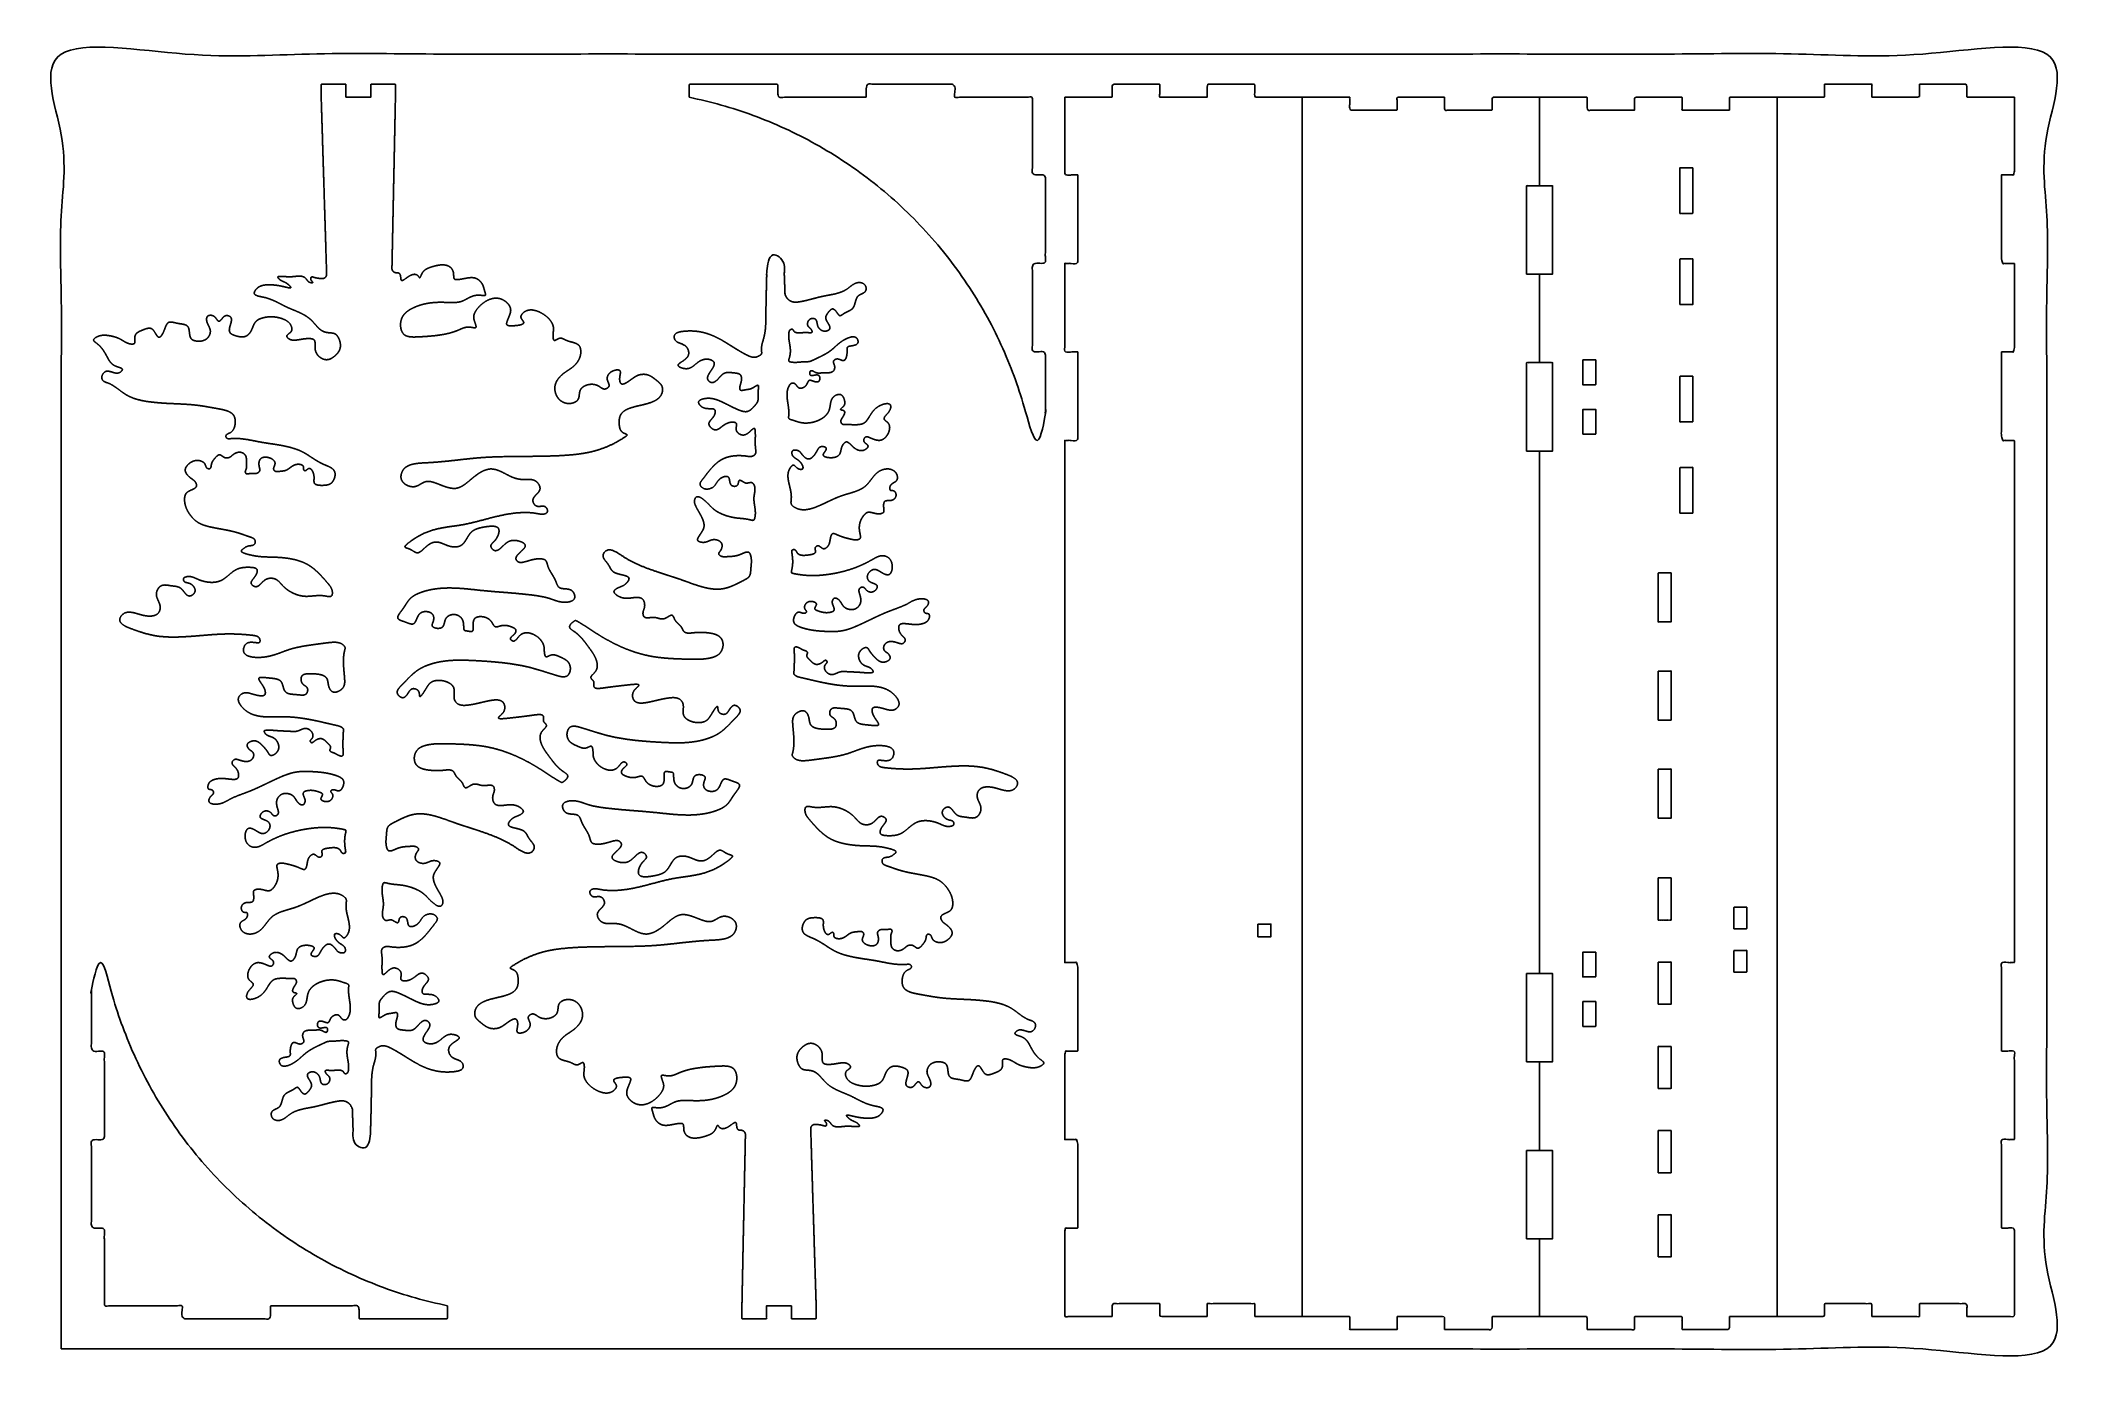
# Model space of a CAD drawing. Header units: millimetres. Extents: x -5 to 465, y -3 to 303.
import ezdxf

# ---------------------------------------------------------------- set-up
doc = ezdxf.new("R2010")
doc.units = ezdxf.units.MM
doc.header["$MEASUREMENT"] = 0
doc.layers.add('Défaut', color=18, linetype='Continuous', true_color=0x000000)

msp = doc.modelspace()

# ---------------------------------------------------------------- linework, layer by layer
at = {"layer": 'Défaut'}
for points, knots in [([(0, 0), (230, 0), (460, 0), (460, 150), (460, 300), (230, 300), (0, 300), (0, 150), (0, 0)], [0, 0, 0, 460, 460, 760, 760, 1220, 1220, 1520, 1520, 1520]), ([(397.5, 290), (403, 290), (408.5, 290), (408.5, 291.25), (408.5, 293), (414, 293), (419.5, 293), (419.5, 291.25), (419.5, 290), (425, 290), (430.5, 290), (430.5, 291.25), (430.5, 293), (436, 293), (441.5, 293), (441.5, 291.25), (441.5, 290), (445.75, 290), (450, 290), (451.25, 290), (452.5, 290), (452.5, 281), (452.5, 272), (451.25, 272), (449.5, 272), (449.5, 261.75), (449.5, 251.5), (451.25, 251.5), (452.5, 251.5), (452.5, 241.25), (452.5, 231), (451.25, 231), (449.5, 231), (449.5, 220.75), (449.5, 210.5), (451.25, 210.5), (452.5, 210.5), (452.5, 207.32), (452.5, 204.14), (452.5, 150), (452.5, 95.86), (452.5, 92.68), (452.5, 89.5), (451.25, 89.5), (449.5, 89.5), (449.5, 79.25), (449.5, 69), (451.25, 69), (452.5, 69), (452.5, 58.75), (452.5, 48.5), (451.25, 48.5), (449.5, 48.5), (449.5, 38.25), (449.5, 28), (451.25, 28), (452.5, 28), (452.5, 19), (452.5, 10), (452.5, 8.75), (452.5, 7.5), (447, 7.5), (441.5, 7.5), (441.5, 8.75), (441.5, 10.5), (436, 10.5), (430.5, 10.5), (430.5, 8.75), (430.5, 7.5), (425, 7.5), (419.5, 7.5), (419.5, 8.75), (419.5, 10.5), (414, 10.5), (408.5, 10.5), (408.5, 8.75), (408.5, 7.5), (403, 7.5), (397.5, 7.5), (392, 7.5), (386.5, 7.5), (386.5, 6.25), (386.5, 4.5), (381, 4.5), (375.5, 4.5), (375.5, 6.25), (375.5, 7.5), (370, 7.5), (364.5, 7.5), (364.5, 6.25), (364.5, 4.5), (359, 4.5), (353.5, 4.5), (353.5, 6.25), (353.5, 7.5), (349.25, 7.5), (345, 7.5), (343.75, 7.5), (342.5, 7.5), (341.25, 7.5), (340, 7.5), (335.75, 7.5), (331.5, 7.5), (331.5, 6.25), (331.5, 4.5), (326, 4.5), (320.5, 4.5), (320.5, 6.25), (320.5, 7.5), (315, 7.5), (309.5, 7.5), (309.5, 6.25), (309.5, 4.5), (304, 4.5), (298.5, 4.5), (298.5, 6.25), (298.5, 7.5), (293, 7.5), (287.5, 7.5), (282, 7.5), (276.5, 7.5), (276.5, 8.75), (276.5, 10.5), (271, 10.5), (265.5, 10.5), (265.5, 8.75), (265.5, 7.5), (260, 7.5), (254.5, 7.5), (254.5, 8.75), (254.5, 10.5), (249, 10.5), (243.5, 10.5), (243.5, 8.75), (243.5, 7.5), (238, 7.5), (232.5, 7.5), (232.5, 8.75), (232.5, 10), (232.5, 19), (232.5, 28), (233.75, 28), (235.5, 28), (235.5, 38.25), (235.5, 48.5), (233.75, 48.5), (232.5, 48.5), (232.5, 58.75), (232.5, 69), (233.75, 69), (235.5, 69), (235.5, 79.25), (235.5, 89.5), (233.75, 89.5), (232.5, 89.5), (232.5, 92.68), (232.5, 95.86), (232.5, 150), (232.5, 204.14), (232.5, 207.32), (232.5, 210.5), (233.75, 210.5), (235.5, 210.5), (235.5, 220.75), (235.5, 231), (233.75, 231), (232.5, 231), (232.5, 241.25), (232.5, 251.5), (233.75, 251.5), (235.5, 251.5), (235.5, 261.75), (235.5, 272), (233.75, 272), (232.5, 272), (232.5, 281), (232.5, 290), (233.75, 290), (235, 290), (239.25, 290), (243.5, 290), (243.5, 291.25), (243.5, 293), (249, 293), (254.5, 293), (254.5, 291.25), (254.5, 290), (260, 290), (265.5, 290), (265.5, 291.25), (265.5, 293), (271, 293), (276.5, 293), (276.5, 291.25), (276.5, 290), (282, 290), (287.5, 290), (293, 290), (298.5, 290), (298.5, 288.75), (298.5, 287), (304, 287), (309.5, 287), (309.5, 288.75), (309.5, 290), (315, 290), (320.5, 290), (320.5, 288.75), (320.5, 287), (326, 287), (331.5, 287), (331.5, 288.75), (331.5, 290), (337, 290), (342.5, 290), (348, 290), (353.5, 290), (353.5, 288.75), (353.5, 287), (359, 287), (364.5, 287), (364.5, 288.75), (364.5, 290), (370, 290), (375.5, 290), (375.5, 288.75), (375.5, 287), (381, 287), (386.5, 287), (386.5, 288.75), (386.5, 290), (392, 290), (397.5, 290)], [440, 440, 440, 451, 451, 453.5, 453.5, 464.5, 464.5, 467, 467, 478, 478, 480.5, 480.5, 491.5, 491.5, 494, 494, 502.5, 502.5, 505, 505, 523, 523, 525.5, 525.5, 546, 546, 548.5, 548.5, 569, 569, 571.5, 571.5, 592, 592, 594.5, 594.5, 600.857864, 600.857864, 709.142133, 709.142133, 715.5, 715.5, 718, 718, 738.5, 738.5, 741, 741, 761.5, 761.5, 764, 764, 784.5, 784.5, 787, 787, 805, 805, 807.5, 807.5, 818.5, 818.5, 821, 821, 832, 832, 834.5, 834.5, 845.5, 845.5, 848, 848, 859, 859, 861.5, 861.5, 872.5, 872.5, 883.499998, 883.499998, 885.999998, 885.999998, 896.999998, 896.999998, 899.499998, 899.499998, 910.499999, 910.499999, 912.999999, 912.999999, 923.999999, 923.999999, 926.5, 926.5, 935, 935, 937.5, 937.5, 940, 940, 948.5, 948.5, 951, 951, 962, 962, 964.5, 964.5, 975.5, 975.5, 978, 978, 989, 989, 991.5, 991.5, 1002.5, 1002.5, 1013.5, 1013.5, 1016, 1016, 1027, 1027, 1029.5, 1029.5, 1040.5, 1040.5, 1043, 1043, 1054, 1054, 1056.5, 1056.5, 1067.5, 1067.5, 1070, 1070, 1088, 1088, 1090.5, 1090.5, 1111, 1111, 1113.5, 1113.5, 1134, 1134, 1136.5, 1136.5, 1157, 1157, 1159.5, 1159.5, 1165.857867, 1165.857867, 1274.142136, 1274.142136, 1280.5, 1280.5, 1283, 1283, 1303.5, 1303.5, 1306, 1306, 1326.5, 1326.5, 1329, 1329, 1349.5, 1349.5, 1352, 1352, 1370, 1370, 1372.5, 1372.5, 1381, 1381, 1383.5, 1383.5, 1394.5, 1394.5, 1397, 1397, 1408, 1408, 1410.5, 1410.5, 1421.5, 1421.5, 1424, 1424, 1435, 1435, 1446, 1446, 1448.5, 1448.5, 1459.5, 1459.5, 1462, 1462, 1473, 1473, 1475.5, 1475.5, 1486.5, 1486.5, 1489, 1489, 1500, 1500, 1511, 1511, 1513.500001, 1513.500001, 1524.500001, 1524.500001, 1527.000001, 1527.000001, 1538.000002, 1538.000002, 1540.500002, 1540.500002, 1551.500002, 1551.500002, 1554.000002, 1554.000002, 1565, 1565, 1565]), ([(378, 273.67), (378, 268.38), (378, 263.09), (376.5, 263.09), (375, 263.09), (375, 268.38), (375, 273.67), (376.5, 273.67), (378, 273.67)], [297.319096, 297.319096, 297.319096, 307.893942, 307.893942, 310.393942, 310.393942, 320.968789, 320.968789, 323.468788, 323.468788, 323.468788]), ([(342.5, 269.5), (344, 269.5), (345.5, 269.5), (345.5, 259.25), (345.5, 249), (344, 249), (342.5, 249), (341, 249), (339.5, 249), (339.5, 259.25), (339.5, 269.5), (341, 269.5), (342.5, 269.5)], [-395.5, -395.5, -395.5, -393.000001, -393.000001, -372.5, -372.5, -370, -370, -367.5, -367.5, -347, -347, -344.5, -344.5, -344.5]), ([(375, 241.94), (375, 247.23), (375, 252.52), (376.5, 252.52), (378, 252.52), (378, 247.23), (378, 241.94), (376.5, 241.94), (375, 241.94)], [263.094557, 263.094557, 263.094557, 273.669402, 273.669402, 276.169402, 276.169402, 286.744249, 286.744249, 289.244249, 289.244249, 289.244249]), ([(342.5, 228.5), (344, 228.5), (345.5, 228.5), (345.5, 218.25), (345.5, 208), (344, 208), (342.5, 208), (341, 208), (339.5, 208), (339.5, 218.25), (339.5, 228.5), (341, 228.5), (342.5, 228.5)], [-441.5, -441.5, -441.5, -439.000001, -439.000001, -418.5, -418.5, -416, -416, -413.5, -413.5, -393, -393, -390.5, -390.5, -390.5]), ([(355.5, 229.12), (355.5, 226.25), (355.5, 223.39), (354, 223.39), (352.5, 223.39), (352.5, 226.25), (352.5, 229.12), (354, 229.12), (355.5, 229.12)], [36.174081, 36.174081, 36.174081, 41.908896, 41.908896, 44.408896, 44.408896, 50.143713, 50.143713, 52.643713, 52.643713, 52.643713]), ([(378, 225.35), (378, 220.06), (378, 214.77), (376.5, 214.77), (375, 214.77), (375, 220.06), (375, 225.35), (376.5, 225.35), (378, 225.35)], [248.999259, 248.999259, 248.999259, 259.574106, 259.574106, 262.074106, 262.074106, 272.648952, 272.648952, 275.148952, 275.148952, 275.148952]), ([(352.5, 211.92), (352.5, 214.78), (352.5, 217.65), (354, 217.65), (355.5, 217.65), (355.5, 214.78), (355.5, 211.92), (354, 211.92), (352.5, 211.92)], [16.469632, 16.469632, 16.469632, 22.204448, 22.204448, 24.704448, 24.704448, 30.439265, 30.439265, 32.939265, 32.939265, 32.939265]), ([(375, 193.63), (375, 198.91), (375, 204.2), (376.5, 204.2), (378, 204.2), (378, 198.91), (378, 193.63), (376.5, 193.63), (375, 193.63)], [214.774721, 214.774721, 214.774721, 225.349566, 225.349566, 227.849566, 227.849566, 238.424413, 238.424413, 240.924413, 240.924413, 240.924413]), ([(373, 179.79), (373, 174.11), (373, 168.43), (371.5, 168.43), (370, 168.43), (370, 174.11), (370, 179.79), (371.5, 179.79), (373, 179.79)], [205.024003, 205.024003, 205.024003, 216.388787, 216.388787, 218.888787, 218.888787, 230.253574, 230.253574, 232.753574, 232.753574, 232.753574]), ([(370, 145.7), (370, 151.38), (370, 157.06), (371.5, 157.06), (373, 157.06), (373, 151.38), (373, 145.7), (371.5, 145.7), (370, 145.7)], [168.429646, 168.429646, 168.429646, 179.79443, 179.79443, 182.29443, 182.29443, 193.659217, 193.659217, 196.159217, 196.159217, 196.159217]), ([(370, 122.97), (370, 128.65), (370, 134.34), (371.5, 134.34), (373, 134.34), (373, 128.65), (373, 122.97), (371.5, 122.97), (370, 122.97)], [145.700074, 145.700074, 145.700074, 157.064859, 157.064859, 159.564859, 159.564859, 170.929646, 170.929646, 173.429646, 173.429646, 173.429646]), ([(373, 109.14), (373, 104.26), (373, 99.38), (371.5, 99.38), (370, 99.38), (370, 104.26), (370, 109.14), (371.5, 109.14), (373, 109.14)], [131.153086, 131.153086, 131.153086, 140.909676, 140.909676, 143.409676, 143.409676, 153.166266, 153.166266, 155.666266, 155.666266, 155.666266]), ([(390.5, 102.34), (390.5, 99.84), (390.5, 97.34), (389, 97.34), (387.5, 97.34), (387.5, 99.84), (387.5, 102.34), (389, 102.34), (390.5, 102.34)], [114.857009, 114.857009, 114.857009, 119.863118, 119.863118, 122.363118, 122.363118, 127.369228, 127.369228, 129.869227, 129.869227, 129.869227]), ([(277.25, 95.45), (278.75, 95.45), (280.25, 95.45), (280.25, 96.95), (280.25, 98.45), (278.75, 98.45), (277.25, 98.45), (277.25, 96.95), (277.25, 95.45)], [0, 0, 0, 2.5, 2.5, 7.500001, 7.500001, 10.000001, 10.000001, 15, 15, 15]), ([(355.5, 91.94), (355.5, 89.08), (355.5, 86.21), (354, 86.21), (352.5, 86.21), (352.5, 89.08), (352.5, 91.94), (354, 91.94), (355.5, 91.94)], [36.174081, 36.174081, 36.174081, 41.908897, 41.908897, 44.408897, 44.408897, 50.143713, 50.143713, 52.643713, 52.643713, 52.643713]), ([(370, 79.87), (370, 84.75), (370, 89.63), (371.5, 89.63), (373, 89.63), (373, 84.75), (373, 79.87), (371.5, 79.87), (370, 79.87)], [99.383316, 99.383316, 99.383316, 109.139905, 109.139905, 111.639905, 111.639905, 121.396496, 121.396496, 123.896496, 123.896496, 123.896496]), ([(387.5, 87.33), (387.5, 89.83), (387.5, 92.33), (389, 92.33), (390.5, 92.33), (390.5, 89.83), (390.5, 87.33), (389, 87.33), (387.5, 87.33)], [97.338682, 97.338682, 97.338682, 102.34479, 102.34479, 104.844791, 104.844791, 109.8509, 109.8509, 112.3509, 112.3509, 112.3509]), ([(342.5, 87), (344, 87), (345.5, 87), (345.5, 76.75), (345.5, 66.5), (344, 66.5), (342.5, 66.5), (341, 66.5), (339.5, 66.5), (339.5, 76.75), (339.5, 87), (341, 87), (342.5, 87)], [-588, -588, -588, -585.500001, -585.500001, -565, -565, -562.5, -562.5, -560, -560, -539.5, -539.5, -537, -537, -537]), ([(352.5, 74.74), (352.5, 77.61), (352.5, 80.47), (354, 80.47), (355.5, 80.47), (355.5, 77.61), (355.5, 74.74), (354, 74.74), (352.5, 74.74)], [16.469632, 16.469632, 16.469632, 22.204448, 22.204448, 24.704448, 24.704448, 30.439264, 30.439264, 32.939265, 32.939265, 32.939265]), ([(373, 70.11), (373, 65.24), (373, 60.36), (371.5, 60.36), (370, 60.36), (370, 65.24), (370, 70.11), (371.5, 70.11), (373, 70.11)], [92.126727, 92.126727, 92.126727, 101.883315, 101.883315, 104.383315, 104.383315, 114.139906, 114.139906, 116.639906, 116.639906, 116.639906]), ([(370, 40.84), (370, 45.72), (370, 50.6), (371.5, 50.6), (373, 50.6), (373, 45.72), (373, 40.84), (371.5, 40.84), (370, 40.84)], [60.356957, 60.356957, 60.356957, 70.113547, 70.113547, 72.613547, 72.613547, 82.370137, 82.370137, 84.870137, 84.870137, 84.870137]), ([(342.5, 46), (344, 46), (345.5, 46), (345.5, 35.75), (345.5, 25.5), (344, 25.5), (342.5, 25.5), (341, 25.5), (339.5, 25.5), (339.5, 35.75), (339.5, 46), (341, 46), (342.5, 46)], [-634, -634, -634, -631.500001, -631.500001, -611, -611, -608.5, -608.5, -606, -606, -585.5, -585.5, -583, -583, -583]), ([(370, 21.33), (370, 26.21), (370, 31.09), (371.5, 31.09), (373, 31.09), (373, 26.21), (373, 21.33), (371.5, 21.33), (370, 21.33)], [40.843777, 40.843777, 40.843777, 50.600367, 50.600367, 53.100367, 53.100367, 62.856957, 62.856957, 65.356957, 65.356957, 65.356957])]:
    msp.add_open_spline(points, degree=2, knots=knots, dxfattribs=at)
for points, weights, degree, knots in [([(77.43, 290), (77.43, 290.5), (77.43, 291), (77.43, 291.5), (77.43, 292), (77.43, 293), (76.28, 293), (75.14, 293), (73.99, 293), (72.84, 293), (71.7, 293), (71.7, 292), (71.7, 291.5), (71.7, 291), (71.7, 290.5), (71.7, 290), (70.55, 290), (69.4, 290), (68.25, 290), (67.11, 290), (65.96, 290), (65.96, 290.5), (65.96, 291), (65.96, 291.5), (65.96, 292), (65.96, 293), (64.81, 293), (63.67, 293), (62.52, 293), (61.37, 293), (60.23, 293), (60.23, 292), (60.23, 291.5), (60.23, 291), (60.23, 290.5), (60.23, 290), (60.48, 281.8), (60.73, 273.61), (60.99, 265.41), (61.24, 257.21), (61.49, 249.02), (61.5, 248.84), (61.47, 248.67), (61.4, 248.51), (61.3, 248.36), (61.17, 248.24), (61.05, 248.12), (60.9, 248.03), (60.73, 247.97), (60.56, 247.95), (60.38, 247.96), (60.05, 247.99), (59.71, 248.02), (59.36, 248.06), (59, 248.14), (58.61, 248.25), (58.47, 248.29), (58.32, 248.34), (58.18, 248.38), (58.05, 248.37), (57.96, 248.31), (57.87, 248.25), (57.81, 248.15), (57.78, 248.01), (57.79, 247.86), (57.84, 247.72), (57.91, 247.54), (58.06, 247.37), (58.21, 247.23), (58.3, 247.13), (58.26, 247.06), (58.22, 247.02), (58.13, 247), (57.99, 247), (57.85, 247.01), (57.72, 247.05), (57.34, 247.14), (57.1, 247.36), (56.93, 247.64), (56.77, 247.92), (56.56, 248.12), (56.14, 248.52), (55.52, 248.63), (54.79, 248.57), (54.06, 248.46), (53.46, 248.41), (52.98, 248.38), (52.57, 248.38), (52.16, 248.42), (51.66, 248.45), (51, 248.47), (50.77, 248.48), (50.53, 248.49), (50.32, 248.47), (50.19, 248.42), (50.19, 248.31), (50.19, 248.25), (50.22, 248.17), (50.28, 248.09), (50.35, 248.01), (50.42, 247.94), (50.75, 247.58), (51.08, 247.41), (51.42, 247.31), (51.8, 247.17), (52.24, 246.88), (52.52, 246.69), (52.83, 246.43), (53.09, 246.17), (53.23, 245.96), (53.17, 245.87), (53.11, 245.78), (52.91, 245.79), (52.62, 245.85), (52.29, 245.93), (51.99, 246), (51.08, 246.22), (50.37, 246.37), (49.76, 246.46), (49.17, 246.51), (48.49, 246.54), (47.82, 246.56), (47.06, 246.55), (46.31, 246.42), (45.65, 246.1), (45.14, 245.49), (45, 245.32), (44.86, 245.11), (44.76, 244.91), (44.71, 244.71), (44.73, 244.55), (44.77, 244.23), (45.08, 244.04), (45.54, 243.92), (46.07, 243.83), (46.56, 243.73), (48.1, 243.41), (49.3, 242.94), (50.3, 242.39), (51.26, 241.83), (52.33, 241.33), (53.38, 240.85), (54.53, 240.43), (55.7, 239.97), (56.8, 239.36), (57.73, 238.53), (58.38, 237.94), (58.95, 237.23), (59.5, 236.54), (60.1, 235.98), (60.82, 235.69), (61.1, 235.57), (61.4, 235.5), (61.71, 235.45), (62, 235.43), (62.28, 235.4), (62.59, 235.38), (62.87, 235.36), (63.13, 235.32), (63.37, 235.23), (63.6, 235.06), (63.98, 234.76), (64.33, 234.24), (64.6, 233.59), (64.73, 232.9), (64.68, 232.28), (64.64, 231.69), (64.43, 231.16), (64.1, 230.69), (63.7, 230.29), (63.27, 229.95), (62.86, 229.61), (62.42, 229.34), (61.96, 229.16), (61.47, 229.12), (60.94, 229.25), (60.41, 229.39), (59.85, 229.71), (59.34, 230.18), (58.98, 230.77), (58.86, 231.46), (58.77, 231.99), (58.82, 232.58), (58.88, 233.13), (58.82, 233.58), (58.51, 233.83), (58.35, 233.97), (58.1, 234.04), (57.81, 234.08), (57.51, 234.09), (57.22, 234.08), (56.66, 234.07), (56.14, 234.01), (55.66, 233.92), (55.18, 233.83), (54.67, 233.76), (54.28, 233.71), (53.87, 233.67), (53.46, 233.68), (53.07, 233.79), (52.71, 234.05), (52.58, 234.14), (52.46, 234.25), (52.35, 234.38), (52.28, 234.5), (52.27, 234.62), (52.25, 234.85), (52.45, 235.04), (52.76, 235.23), (53.06, 235.44), (53.25, 235.69), (53.47, 235.99), (53.52, 236.37), (53.43, 236.76), (53.25, 237.14), (53.03, 237.45), (52.75, 237.84), (52.42, 238.14), (52.03, 238.36), (51.62, 238.54), (51.2, 238.68), (50.32, 238.99), (49.4, 239.17), (48.46, 239.22), (47.52, 239.11), (46.59, 238.84), (46.27, 238.75), (45.94, 238.63), (45.64, 238.48), (45.37, 238.3), (45.14, 238.08), (44.78, 237.72), (44.55, 237.26), (44.38, 236.73), (44.19, 236.2), (43.91, 235.72), (43.77, 235.48), (43.61, 235.25), (43.43, 235.04), (43.22, 234.87), (43, 234.74), (42.58, 234.49), (42.09, 234.4), (41.56, 234.43), (41, 234.55), (40.45, 234.71), (40.08, 234.82), (39.72, 234.95), (39.39, 235.11), (39.15, 235.32), (39.03, 235.59), (38.77, 236.17), (39.06, 237.01), (39.49, 237.92), (39.67, 238.69), (39.18, 239.12), (39.03, 239.26), (38.82, 239.36), (38.57, 239.42), (38.32, 239.43), (38.11, 239.38), (37.93, 239.33), (37.77, 239.25), (37.63, 239.12), (37.5, 238.98), (37.36, 238.81), (37.2, 238.62), (37.03, 238.41), (36.87, 238.22), (36.71, 238.1), (36.57, 238.08), (36.36, 238.07), (36.18, 238.28), (35.99, 238.62), (35.76, 238.96), (35.46, 239.19), (35.15, 239.42), (34.77, 239.54), (34.37, 239.53), (34.04, 239.42), (33.86, 239.19), (33.72, 239.03), (33.66, 238.82), (33.65, 238.57), (33.68, 238.32), (33.73, 238.08), (33.84, 237.57), (34.08, 237.13), (34.34, 236.72), (34.52, 236.3), (34.55, 235.85), (34.57, 235.51), (34.49, 235.14), (34.35, 234.79), (34.14, 234.46), (33.89, 234.21), (33.53, 233.84), (33.09, 233.6), (32.59, 233.47), (32.06, 233.44), (31.52, 233.48), (31.21, 233.51), (30.89, 233.56), (30.6, 233.65), (30.35, 233.79), (30.17, 233.98), (29.79, 234.39), (29.69, 235.05), (29.71, 235.79), (29.65, 236.44), (29.35, 236.85), (29.09, 237.2), (28.66, 237.37), (28.12, 237.44), (27.53, 237.5), (26.95, 237.61), (26.5, 237.7), (26.06, 237.83), (25.64, 237.93), (25.28, 237.96), (24.99, 237.86), (24.52, 237.7), (24.24, 237.18), (24.04, 236.46), (23.8, 235.69), (23.39, 235.03), (23.28, 234.85), (23.15, 234.68), (23.02, 234.53), (22.9, 234.43), (22.77, 234.39), (22.42, 234.29), (22.12, 234.69), (21.83, 235.34), (21.5, 235.95), (21.09, 236.26), (20.73, 236.53), (20.32, 236.57), (19.86, 236.45), (19.39, 236.27), (18.92, 236.08), (18.4, 235.87), (17.89, 235.67), (17.45, 235.41), (17.15, 235.07), (17.08, 234.57), (17.02, 234.23), (17.08, 233.81), (17.14, 233.4), (17.11, 233.07), (16.9, 232.91), (16.79, 232.83), (16.62, 232.79), (16.43, 232.78), (16.22, 232.8), (16.03, 232.83), (15.46, 232.93), (14.99, 233.14), (14.57, 233.41), (14.15, 233.69), (13.71, 233.93), (13.18, 234.22), (12.6, 234.44), (12, 234.6), (11.39, 234.72), (10.79, 234.8), (10.31, 234.87), (9.83, 234.9), (9.35, 234.88), (8.85, 234.75), (8.32, 234.5), (8.08, 234.38), (7.84, 234.24), (7.63, 234.08), (7.5, 233.92), (7.5, 233.75), (7.5, 233.59), (7.62, 233.43), (7.82, 233.27), (8.05, 233.1), (8.27, 232.94), (9.11, 232.29), (9.69, 231.59), (10.1, 230.87), (10.47, 230.13), (10.87, 229.41), (11.1, 229), (11.34, 228.6), (11.65, 228.23), (12.06, 227.91), (12.63, 227.68), (13.03, 227.51), (13.51, 227.39), (13.94, 227.27), (14.2, 227.1), (14.17, 226.86), (14.15, 226.73), (14.05, 226.59), (13.91, 226.44), (13.73, 226.31), (13.55, 226.22), (12.89, 225.88), (12.18, 226.09), (11.47, 226.48), (10.81, 226.71), (10.23, 226.42), (9.91, 226.26), (9.62, 225.94), (9.4, 225.52), (9.33, 225.1), (9.44, 224.74), (9.47, 224.66), (9.5, 224.58), (9.54, 224.51), (9.59, 224.44), (9.65, 224.38), (9.82, 224.18), (10.05, 224.05), (10.31, 223.95), (10.58, 223.87), (10.85, 223.77), (11.81, 223.41), (12.64, 222.85), (13.4, 222.21), (14.17, 221.59), (15.01, 221.09), (15.98, 220.5), (17.04, 220.08), (18.16, 219.79), (19.32, 219.58), (20.47, 219.43), (22.66, 219.13), (24.86, 219.02), (27.04, 218.97), (29.17, 218.89), (31.23, 218.66), (32.2, 218.55), (33.16, 218.4), (34.13, 218.23), (35.15, 218.04), (36.26, 217.84), (37.16, 217.68), (38.11, 217.5), (39, 217.24), (39.68, 216.81), (40.04, 216.13), (40.21, 215.81), (40.31, 215.43), (40.34, 215.02), (40.33, 214.6), (40.27, 214.19), (40.2, 213.71), (40.08, 213.25), (39.88, 212.84), (39.57, 212.49), (39.12, 212.25), (38.88, 212.12), (38.61, 212.02), (38.35, 211.91), (38.18, 211.76), (38.15, 211.53), (38.14, 211.44), (38.15, 211.33), (38.18, 211.22), (38.24, 211.12), (38.3, 211.05), (38.42, 210.92), (38.59, 210.86), (38.78, 210.86), (38.99, 210.88), (39.2, 210.89), (40.78, 211.02), (42.19, 210.9), (43.5, 210.65), (44.79, 210.35), (46.14, 210.11), (48.07, 209.76), (50.13, 209.51), (52.19, 209.21), (54.14, 208.71), (55.85, 207.85), (56.82, 207.36), (57.72, 206.75), (58.62, 206.1), (59.6, 205.48), (60.75, 204.96), (61.39, 204.68), (62.07, 204.43), (62.7, 204.14), (63.17, 203.76), (63.36, 203.2), (63.53, 202.72), (63.49, 202.11), (63.29, 201.48), (62.97, 200.94), (62.56, 200.59), (62.27, 200.35), (61.94, 200.21), (61.57, 200.13), (61.17, 200.09), (60.73, 200.08), (60.25, 200.06), (59.73, 200.07), (59.24, 200.13), (58.87, 200.27), (58.69, 200.53), (58.53, 200.76), (58.52, 201.07), (58.57, 201.45), (58.61, 201.89), (58.54, 202.35), (58.47, 202.87), (58.27, 203.43), (57.98, 203.89), (57.64, 204.1), (57.28, 203.95), (57.1, 203.87), (56.93, 203.7), (56.75, 203.52), (56.57, 203.42), (56.39, 203.49), (56.35, 203.51), (56.31, 203.53), (56.27, 203.56), (56.23, 203.6), (56.21, 203.64), (56.12, 203.76), (56.11, 203.92), (56.12, 204.08), (56.14, 204.24), (56.11, 204.38), (56.04, 204.67), (55.78, 204.86), (55.4, 204.97), (54.98, 204.99), (54.62, 204.94), (53.95, 204.86), (53.45, 204.55), (53.02, 204.14), (52.59, 203.77), (52.08, 203.57), (51.79, 203.46), (51.48, 203.4), (51.15, 203.37), (50.81, 203.34), (50.47, 203.3), (50.3, 203.28), (50.14, 203.26), (49.98, 203.25), (49.82, 203.26), (49.66, 203.32), (49.57, 203.36), (49.47, 203.42), (49.38, 203.49), (49.32, 203.57), (49.27, 203.65), (49.13, 203.91), (49.21, 204.21), (49.38, 204.54), (49.53, 204.87), (49.54, 205.16), (49.55, 205.52), (49.37, 205.83), (49.04, 206.1), (48.65, 206.31), (48.24, 206.45), (47.77, 206.6), (47.29, 206.67), (46.83, 206.64), (46.45, 206.49), (46.19, 206.22), (45.95, 205.97), (45.81, 205.62), (45.76, 205.21), (45.79, 204.78), (45.88, 204.38), (45.92, 204.18), (45.98, 203.98), (46.03, 203.79), (46.04, 203.62), (45.98, 203.45), (45.95, 203.35), (45.89, 203.26), (45.82, 203.17), (45.73, 203.09), (45.65, 203.03), (45.32, 202.79), (44.95, 202.76), (44.54, 202.82), (44.1, 202.87), (43.64, 202.8), (43.46, 202.78), (43.26, 202.73), (43.09, 202.71), (42.93, 202.72), (42.82, 202.83), (42.76, 202.88), (42.71, 202.95), (42.67, 203.04), (42.65, 203.13), (42.65, 203.22), (42.65, 203.32), (42.67, 203.42), (42.71, 203.51), (42.76, 203.6), (42.79, 203.69), (42.94, 204.06), (42.98, 204.44), (42.97, 204.83), (42.93, 205.23), (42.92, 205.64), (42.91, 205.92), (42.91, 206.2), (42.9, 206.48), (42.84, 206.73), (42.71, 206.96), (42.58, 207.2), (42.39, 207.4), (42.14, 207.56), (41.87, 207.68), (41.59, 207.73), (41.25, 207.79), (40.89, 207.76), (40.55, 207.65), (40.23, 207.48), (39.94, 207.27), (39.73, 207.13), (39.55, 206.96), (39.37, 206.79), (39.17, 206.65), (38.95, 206.55), (38.75, 206.46), (38.52, 206.4), (38.29, 206.39), (38.06, 206.42), (37.85, 206.51), (37.6, 206.61), (37.36, 206.8), (37.14, 206.99), (36.93, 207.13), (36.71, 207.15), (36.46, 207.17), (36.2, 207.02), (35.94, 206.77), (35.7, 206.48), (35.49, 206.22), (35.28, 205.96), (35.1, 205.72), (34.96, 205.49), (34.85, 205.22), (34.79, 204.89), (34.75, 204.68), (34.73, 204.44), (34.69, 204.22), (34.62, 204.04), (34.46, 203.96), (34.36, 203.91), (34.22, 203.9), (34.08, 203.91), (33.94, 203.96), (33.84, 204.03), (33.65, 204.14), (33.55, 204.32), (33.48, 204.54), (33.42, 204.76), (33.32, 204.96), (33.14, 205.31), (32.83, 205.56), (32.44, 205.74), (32.02, 205.83), (31.62, 205.85), (31.2, 205.86), (30.8, 205.8), (30.42, 205.66), (30.06, 205.45), (29.72, 205.18), (29.41, 204.94), (29.12, 204.65), (28.88, 204.33), (28.74, 203.99), (28.73, 203.65), (28.71, 203.26), (28.87, 202.87), (29.16, 202.5), (29.5, 202.16), (29.86, 201.87), (30.19, 201.62), (30.52, 201.4), (30.82, 201.19), (31.07, 200.92), (31.23, 200.57), (31.28, 200.45), (31.33, 200.32), (31.35, 200.18), (31.36, 200.05), (31.33, 199.93), (31.29, 199.7), (31.14, 199.52), (30.92, 199.37), (30.67, 199.24), (30.42, 199.12), (30.08, 198.96), (29.74, 198.82), (29.43, 198.68), (29.17, 198.5), (28.97, 198.25), (28.74, 197.97), (28.61, 197.59), (28.55, 197.16), (28.56, 196.71), (28.6, 196.29), (28.67, 195.63), (28.83, 195.02), (29.08, 194.46), (29.39, 193.92), (29.74, 193.41), (30.01, 193.02), (30.31, 192.64), (30.64, 192.29), (30.99, 191.97), (31.37, 191.69), (32.02, 191.23), (32.75, 190.9), (33.53, 190.66), (34.33, 190.47), (35.14, 190.31), (36.25, 190.08), (37.36, 189.89), (38.45, 189.71), (39.52, 189.48), (40.54, 189.19), (41.13, 189.02), (41.71, 188.83), (42.3, 188.62), (42.91, 188.4), (43.58, 188.18), (43.91, 188.07), (44.26, 187.96), (44.57, 187.81), (44.8, 187.61), (44.9, 187.31), (44.96, 187.16), (44.98, 186.98), (44.97, 186.8), (44.92, 186.63), (44.84, 186.5), (44.69, 186.26), (44.41, 186.15), (44.06, 186.11), (43.71, 186.09), (43.39, 186.03), (43.11, 185.96), (42.86, 185.87), (42.63, 185.73), (42.4, 185.56), (42.15, 185.36), (42.05, 185.28), (41.93, 185.18), (41.83, 185.09), (41.76, 185), (41.74, 184.91), (41.68, 184.71), (41.86, 184.55), (42.18, 184.41), (42.57, 184.29), (42.94, 184.18), (44.52, 183.73), (45.76, 183.53), (46.8, 183.48), (47.8, 183.48), (48.9, 183.45), (50.4, 183.41), (52.1, 183.31), (53.85, 183.06), (55.52, 182.58), (56.97, 181.79), (58.08, 181.18), (59.06, 180.39), (59.95, 179.47), (60.8, 178.5), (61.65, 177.52), (61.98, 177.14), (62.31, 176.76), (62.59, 176.35), (62.78, 175.89), (62.82, 175.35), (62.83, 175.15), (62.83, 174.94), (62.8, 174.75), (62.73, 174.58), (62.63, 174.47), (62.47, 174.3), (62.21, 174.26), (61.89, 174.3), (61.54, 174.38), (61.21, 174.44), (60.1, 174.63), (59.12, 174.58), (58.23, 174.43), (57.36, 174.32), (56.45, 174.37), (55.37, 174.44), (54.24, 174.75), (53.14, 175.26), (52.15, 175.96), (51.34, 176.8), (51.04, 177.12), (50.77, 177.45), (50.5, 177.77), (50.19, 178.05), (49.83, 178.25), (49.37, 178.5), (48.83, 178.64), (48.25, 178.63), (47.69, 178.48), (47.21, 178.16), (46.71, 177.82), (46.29, 177.31), (45.9, 176.81), (45.47, 176.51), (44.94, 176.61), (44.73, 176.65), (44.51, 176.76), (44.3, 176.9), (44.14, 177.07), (44.06, 177.24), (43.91, 177.57), (44.04, 177.9), (44.34, 178.26), (44.69, 178.65), (44.97, 179.07), (45.19, 179.4), (45.36, 179.74), (45.46, 180.08), (45.47, 180.37), (45.35, 180.59), (45.21, 180.84), (44.9, 180.98), (44.49, 181.05), (44.04, 181.08), (43.62, 181.09), (42.83, 181.11), (42.13, 181.08), (41.5, 180.97), (40.92, 180.77), (40.37, 180.46), (39.68, 180.08), (39.05, 179.52), (38.43, 178.92), (37.77, 178.38), (37.02, 178.03), (36.07, 177.59), (34.97, 177.45), (33.82, 177.57), (32.71, 177.87), (31.73, 178.28), (31.27, 178.48), (30.85, 178.7), (30.41, 178.89), (29.93, 178.99), (29.36, 178.95), (29.09, 178.93), (28.8, 178.87), (28.55, 178.78), (28.37, 178.63), (28.32, 178.41), (28.3, 178.31), (28.31, 178.19), (28.34, 178.07), (28.39, 177.96), (28.45, 177.87), (28.59, 177.67), (28.81, 177.57), (29.07, 177.53), (29.35, 177.49), (29.61, 177.4), (30.13, 177.23), (30.61, 176.87), (30.97, 176.39), (31.12, 175.88), (30.97, 175.42), (30.87, 175.11), (30.65, 174.82), (30.35, 174.59), (30.03, 174.45), (29.74, 174.44), (29.25, 174.42), (28.86, 174.78), (28.52, 175.32), (28.15, 175.86), (27.72, 176.2), (27.36, 176.49), (26.95, 176.64), (26.5, 176.7), (26.02, 176.73), (25.55, 176.8), (25.04, 176.87), (24.52, 176.98), (24.02, 177.05), (23.56, 177.02), (23.15, 176.8), (22.77, 176.6), (22.44, 176.24), (22.19, 175.79), (22.05, 175.3), (22.05, 174.85), (22.04, 174.22), (22.29, 173.66), (22.63, 173.11), (22.89, 172.54), (22.93, 171.92), (22.95, 171.62), (22.91, 171.32), (22.83, 171.02), (22.7, 170.75), (22.52, 170.53), (22.14, 170.05), (21.56, 169.8), (20.86, 169.72), (20.14, 169.76), (19.49, 169.87), (18.94, 169.95), (18.44, 170.09), (17.95, 170.25), (17.47, 170.4), (16.94, 170.53), (16.43, 170.65), (15.89, 170.74), (15.35, 170.76), (14.85, 170.64), (14.42, 170.34), (14.15, 170.15), (13.9, 169.89), (13.71, 169.6), (13.59, 169.29), (13.56, 169.01), (13.51, 168.38), (13.94, 167.87), (14.68, 167.46), (15.55, 167.11), (16.37, 166.81), (18.09, 166.16), (19.58, 165.68), (20.93, 165.34), (22.26, 165.12), (23.65, 165.01), (26.04, 164.82), (28.64, 164.92), (31.32, 165.18), (33.97, 165.45), (36.45, 165.58), (37.95, 165.66), (39.4, 165.69), (40.86, 165.65), (42.44, 165.54), (44.2, 165.35), (44.65, 165.3), (45.11, 165.24), (45.53, 165.13), (45.84, 164.9), (45.99, 164.49), (46.05, 164.33), (46.08, 164.15), (46.08, 163.96), (46.04, 163.81), (45.95, 163.71), (45.85, 163.61), (45.7, 163.57), (45.51, 163.58), (45.3, 163.61), (45.09, 163.64), (44.53, 163.71), (43.99, 163.77), (43.5, 163.75), (43.08, 163.61), (42.76, 163.29), (42.52, 163.04), (42.33, 162.7), (42.22, 162.32), (42.18, 161.93), (42.25, 161.61), (42.39, 160.94), (42.96, 160.52), (43.8, 160.3), (44.73, 160.21), (45.6, 160.21), (47.36, 160.2), (48.85, 160.53), (50.17, 161.04), (51.43, 161.58), (52.72, 162), (54.22, 162.49), (55.76, 162.81), (57.39, 163.05), (59.14, 163.26), (61.06, 163.52), (62.11, 163.66), (63.21, 163.82), (64.25, 163.83), (65.1, 163.52), (65.65, 162.74), (65.68, 162.69), (65.72, 162.64), (65.75, 162.59), (65.77, 162.53), (65.78, 162.48), (65.79, 162.41), (65.79, 162.33), (65.77, 162.26), (65.75, 162.19), (65.73, 162.11), (65.35, 160.73), (65.27, 159.38), (65.39, 158.03), (65.56, 156.67), (65.65, 155.26), (65.68, 154.87), (65.7, 154.47), (65.68, 154.08), (65.59, 153.7), (65.38, 153.35), (65.09, 152.86), (64.56, 152.42), (63.93, 152.12), (63.32, 152.04), (62.85, 152.26), (62.6, 152.38), (62.39, 152.59), (62.22, 152.86), (62.09, 153.16), (61.99, 153.47), (61.88, 153.86), (61.82, 154.25), (61.78, 154.63), (61.71, 154.98), (61.57, 155.26), (61.26, 155.86), (60.63, 156.2), (59.79, 156.36), (58.85, 156.41), (57.91, 156.43), (57.36, 156.44), (56.81, 156.45), (56.32, 156.38), (55.94, 156.2), (55.73, 155.85), (55.56, 155.57), (55.5, 155.19), (55.54, 154.77), (55.68, 154.38), (55.92, 154.09), (56.12, 153.86), (56.39, 153.69), (56.66, 153.55), (56.89, 153.38), (57.01, 153.12), (57.12, 152.9), (57.14, 152.61), (57.09, 152.3), (56.98, 152.03), (56.82, 151.84), (56.57, 151.53), (56.2, 151.43), (55.76, 151.45), (55.27, 151.52), (54.79, 151.56), (54.07, 151.64), (53.35, 151.66), (52.69, 151.72), (52.16, 151.93), (51.83, 152.38), (51.59, 152.71), (51.46, 153.17), (51.36, 153.67), (51.24, 154.14), (51.02, 154.48), (50.71, 154.97), (50.22, 155.22), (49.58, 155.32), (48.83, 155.37), (48.02, 155.46), (47.45, 155.52), (46.84, 155.59), (46.3, 155.64), (45.92, 155.59), (45.8, 155.42), (45.66, 155.21), (45.88, 154.82), (46.29, 154.31), (46.73, 153.72), (47.01, 153.12), (47.17, 152.78), (47.28, 152.43), (47.33, 152.11), (47.31, 151.83), (47.2, 151.64), (46.99, 151.27), (46.46, 151.2), (45.75, 151.32), (44.99, 151.53), (44.32, 151.72), (43.81, 151.87), (43.36, 152), (42.94, 152.09), (42.54, 152.07), (42.14, 151.91), (41.89, 151.82), (41.64, 151.67), (41.42, 151.47), (41.24, 151.25), (41.13, 151.02), (40.89, 150.5), (40.99, 149.9), (41.35, 149.29), (41.83, 148.72), (42.34, 148.25), (43.12, 147.53), (43.96, 147.05), (44.83, 146.76), (45.74, 146.59), (46.66, 146.5), (47.66, 146.41), (48.68, 146.4), (49.7, 146.44), (50.73, 146.48), (51.76, 146.46), (53.31, 146.44), (54.87, 146.3), (56.41, 146.07), (57.93, 145.78), (59.43, 145.45), (60.23, 145.28), (61.02, 145.09), (61.82, 144.9), (62.64, 144.71), (63.48, 144.52), (63.89, 144.43), (64.31, 144.35), (64.7, 144.22), (65.05, 144.03), (65.33, 143.72), (65.34, 143.7), (65.35, 143.68), (65.37, 143.66), (65.38, 143.65), (65.39, 143.63), (65.4, 143.6), (65.4, 143.57), (65.4, 143.54), (65.4, 143.51), (65.4, 143.48), (65.31, 142.31), (65.26, 141.19), (65.25, 140.09), (65.27, 138.98), (65.33, 137.83), (65.33, 137.79), (65.34, 137.74), (65.34, 137.7), (65.33, 137.66), (65.32, 137.61), (65.31, 137.58), (65.29, 137.54), (65.27, 137.51), (65.24, 137.48), (65.21, 137.45), (65.11, 137.37), (64.99, 137.34), (64.85, 137.34), (64.71, 137.37), (64.57, 137.41), (64.24, 137.51), (63.96, 137.66), (63.7, 137.84), (63.44, 138), (63.15, 138.1), (63, 138.16), (62.84, 138.19), (62.68, 138.24), (62.53, 138.31), (62.4, 138.41), (62.35, 138.45), (62.31, 138.5), (62.28, 138.54), (62.25, 138.59), (62.24, 138.65), (62.21, 138.76), (62.25, 138.88), (62.32, 139.01), (62.39, 139.14), (62.41, 139.26), (62.46, 139.45), (62.39, 139.64), (62.25, 139.82), (62.08, 139.99), (61.91, 140.17), (61.59, 140.5), (61.28, 140.84), (60.97, 141.13), (60.65, 141.32), (60.3, 141.39), (59.98, 141.45), (59.63, 141.4), (59.27, 141.25), (58.92, 141.04), (58.59, 140.76), (58.46, 140.66), (58.34, 140.55), (58.23, 140.47), (58.11, 140.43), (57.99, 140.46), (57.91, 140.49), (57.84, 140.54), (57.77, 140.62), (57.72, 140.7), (57.7, 140.78), (57.67, 140.93), (57.74, 141.06), (57.87, 141.19), (58.02, 141.32), (58.12, 141.47), (58.32, 141.74), (58.38, 142.05), (58.34, 142.38), (58.21, 142.69), (58.03, 142.96), (57.83, 143.26), (57.55, 143.5), (57.23, 143.67), (56.9, 143.77), (56.58, 143.76), (56.19, 143.76), (55.81, 143.62), (55.45, 143.42), (55.07, 143.24), (54.69, 143.14), (54.41, 143.07), (54.12, 143.04), (53.83, 143.05), (53.53, 143.07), (53.24, 143.08), (52.55, 143.12), (51.85, 143.15), (51.17, 143.18), (50.5, 143.21), (49.88, 143.26), (49.46, 143.29), (49.05, 143.33), (48.63, 143.37), (48.15, 143.37), (47.58, 143.34), (47.43, 143.33), (47.29, 143.32), (47.16, 143.3), (47.06, 143.25), (47.03, 143.17), (47.01, 143.11), (47.02, 143.04), (47.04, 142.96), (47.08, 142.89), (47.12, 142.81), (47.37, 142.31), (47.8, 142.06), (48.3, 141.94), (48.81, 141.8), (49.25, 141.54), (49.62, 141.3), (49.94, 140.97), (50.18, 140.57), (50.33, 140.14), (50.39, 139.7), (50.42, 139.45), (50.41, 139.19), (50.37, 138.94), (50.27, 138.7), (50.11, 138.46), (49.88, 138.1), (49.52, 137.75), (49.11, 137.5), (48.71, 137.41), (48.42, 137.57), (48.28, 137.65), (48.16, 137.77), (48.06, 137.93), (47.96, 138.1), (47.86, 138.27), (47.64, 138.61), (47.42, 138.92), (47.17, 139.2), (46.92, 139.47), (46.65, 139.75), (46.41, 140), (46.16, 140.25), (45.89, 140.49), (45.6, 140.68), (45.28, 140.79), (45, 140.89), (44.7, 140.92), (44.39, 140.9), (44.08, 140.82), (43.79, 140.68), (43.6, 140.59), (43.42, 140.48), (43.26, 140.34), (43.14, 140.19), (43.1, 140.02), (43.03, 139.78), (43.09, 139.51), (43.24, 139.24), (43.45, 139), (43.68, 138.81), (43.85, 138.67), (44.03, 138.56), (44.2, 138.46), (44.34, 138.34), (44.44, 138.18), (44.57, 137.98), (44.63, 137.72), (44.62, 137.44), (44.55, 137.16), (44.43, 136.92), (44.3, 136.68), (44.12, 136.49), (43.9, 136.34), (43.65, 136.23), (43.41, 136.16), (42.98, 136.05), (42.56, 136.06), (42.12, 136.17), (41.67, 136.31), (41.21, 136.46), (40.97, 136.54), (40.73, 136.61), (40.5, 136.65), (40.27, 136.64), (40.07, 136.53), (39.9, 136.44), (39.75, 136.28), (39.63, 136.09), (39.57, 135.89), (39.58, 135.71), (39.59, 135.53), (39.69, 135.36), (39.83, 135.21), (39.99, 135.06), (40.14, 134.91), (40.42, 134.63), (40.67, 134.34), (40.87, 134.04), (41, 133.7), (41.07, 133.31), (41.11, 133.09), (41.13, 132.86), (41.11, 132.63), (41.06, 132.44), (40.95, 132.29), (40.78, 132.03), (40.46, 131.92), (40.05, 131.92), (39.61, 131.96), (39.19, 132), (38.42, 132.08), (37.74, 132.17), (37.12, 132.22), (36.5, 132.18), (35.84, 132.04), (35.41, 131.94), (34.96, 131.79), (34.55, 131.56), (34.23, 131.22), (34.07, 130.75), (33.99, 130.52), (33.94, 130.27), (33.94, 130.02), (34.01, 129.83), (34.15, 129.72), (34.27, 129.63), (34.46, 129.61), (34.66, 129.6), (34.86, 129.57), (35.01, 129.47), (35.12, 129.4), (35.2, 129.28), (35.26, 129.14), (35.28, 129), (35.27, 128.87), (35.26, 128.62), (35.12, 128.43), (34.91, 128.27), (34.69, 128.09), (34.52, 127.86), (34.37, 127.67), (34.26, 127.45), (34.19, 127.22), (34.18, 127), (34.23, 126.82), (34.34, 126.49), (34.68, 126.29), (35.16, 126.19), (35.69, 126.18), (36.16, 126.22), (36.93, 126.29), (37.57, 126.5), (38.12, 126.8), (38.65, 127.13), (39.21, 127.43), (39.98, 127.83), (40.82, 128.17), (41.68, 128.48), (42.55, 128.79), (43.4, 129.12), (44.83, 129.68), (46.2, 130.31), (47.55, 130.98), (48.9, 131.65), (50.29, 132.27), (51.08, 132.63), (51.88, 132.97), (52.69, 133.27), (53.53, 133.5), (54.38, 133.64), (55.16, 133.78), (55.96, 133.83), (56.77, 133.82), (57.57, 133.79), (58.35, 133.74), (59.37, 133.69), (60.36, 133.61), (61.36, 133.49), (62.39, 133.26), (63.49, 132.91), (63.98, 132.75), (64.47, 132.57), (64.91, 132.34), (65.24, 132.05), (65.39, 131.66), (65.46, 131.46), (65.49, 131.24), (65.47, 131), (65.42, 130.75), (65.34, 130.5), (65.24, 130.16), (65.08, 129.81), (64.87, 129.52), (64.61, 129.33), (64.31, 129.3), (63.99, 129.27), (63.63, 129.43), (63.25, 129.61), (62.91, 129.67), (62.64, 129.45), (62.58, 129.41), (62.54, 129.36), (62.49, 129.3), (62.47, 129.24), (62.46, 129.18), (62.45, 129.07), (62.51, 128.96), (62.61, 128.86), (62.71, 128.76), (62.79, 128.65), (62.96, 128.4), (62.99, 128.09), (62.91, 127.78), (62.75, 127.49), (62.56, 127.27), (62.36, 127.05), (62.11, 126.89), (61.83, 126.81), (61.51, 126.79), (61.16, 126.83), (60.89, 126.87), (60.61, 126.94), (60.36, 127.06), (60.2, 127.21), (60.17, 127.41), (60.15, 127.62), (60.29, 127.88), (60.47, 128.15), (60.59, 128.4), (60.51, 128.58), (60.47, 128.69), (60.38, 128.77), (60.24, 128.84), (60.08, 128.9), (59.93, 128.96), (59.25, 129.21), (58.64, 129.4), (58.07, 129.48), (57.47, 129.46), (56.81, 129.3), (56.65, 129.26), (56.49, 129.21), (56.34, 129.15), (56.22, 129.06), (56.15, 128.94), (56.09, 128.84), (56.06, 128.73), (56.06, 128.6), (56.07, 128.47), (56.1, 128.35), (56.15, 128.06), (56.28, 127.8), (56.42, 127.55), (56.51, 127.3), (56.5, 127), (56.5, 126.77), (56.44, 126.52), (56.33, 126.29), (56.18, 126.12), (55.99, 126.05), (55.82, 125.99), (55.62, 126.02), (55.42, 126.11), (55.22, 126.24), (55.05, 126.38), (54.7, 126.68), (54.47, 127.04), (54.29, 127.41), (54.09, 127.76), (53.8, 128.04), (53.42, 128.41), (52.88, 128.67), (52.26, 128.8), (51.66, 128.76), (51.14, 128.53), (50.81, 128.38), (50.52, 128.16), (50.28, 127.88), (50.1, 127.57), (49.99, 127.25), (49.87, 126.89), (49.84, 126.52), (49.88, 126.13), (49.97, 125.73), (50.09, 125.32), (50.19, 124.99), (50.3, 124.66), (50.37, 124.34), (50.35, 124.06), (50.16, 123.82), (50.07, 123.7), (49.93, 123.6), (49.77, 123.52), (49.6, 123.48), (49.46, 123.49), (49.22, 123.51), (49.03, 123.66), (48.86, 123.89), (48.68, 124.13), (48.47, 124.31), (48.17, 124.56), (47.8, 124.7), (47.4, 124.73), (47.02, 124.63), (46.69, 124.39), (46.46, 124.23), (46.26, 124), (46.11, 123.74), (46.04, 123.49), (46.07, 123.29), (46.14, 122.93), (46.54, 122.74), (47.11, 122.6), (47.65, 122.42), (48, 122.08), (48.19, 121.9), (48.32, 121.67), (48.39, 121.42), (48.4, 121.15), (48.35, 120.89), (48.27, 120.45), (48.01, 120.02), (47.64, 119.67), (47.23, 119.45), (46.83, 119.4), (46.46, 119.36), (46.12, 119.47), (45.77, 119.67), (45.41, 119.91), (45.03, 120.14), (44.71, 120.33), (44.36, 120.52), (44.02, 120.65), (43.71, 120.7), (43.44, 120.62), (42.93, 120.47), (42.6, 119.85), (42.47, 118.98), (42.56, 118.1), (42.89, 117.44), (43.12, 116.98), (43.46, 116.62), (43.88, 116.37), (44.33, 116.24), (44.77, 116.22), (45.29, 116.19), (45.79, 116.33), (46.29, 116.58), (46.78, 116.86), (47.26, 117.14), (48, 117.56), (48.73, 117.94), (49.45, 118.29), (50.18, 118.61), (50.93, 118.9), (52.04, 119.33), (53.19, 119.7), (54.36, 120), (55.55, 120.26), (56.74, 120.45), (57.98, 120.65), (59.22, 120.8), (60.47, 120.87), (61.72, 120.85), (62.98, 120.73), (63.35, 120.7), (63.73, 120.65), (64.11, 120.6), (64.48, 120.54), (64.84, 120.48), (65.01, 120.45), (65.17, 120.42), (65.34, 120.39), (65.51, 120.35), (65.68, 120.29), (65.74, 120.27), (65.79, 120.26), (65.84, 120.24), (65.89, 120.21), (65.92, 120.18), (65.98, 120.11), (65.99, 120.02), (65.97, 119.9), (65.94, 119.78), (65.92, 119.67), (65.68, 118.7), (65.6, 117.89), (65.63, 117.15), (65.73, 116.37), (65.87, 115.46), (65.89, 115.36), (65.9, 115.26), (65.91, 115.17), (65.9, 115.08), (65.85, 115.01), (65.79, 114.9), (65.65, 114.82), (65.48, 114.78), (65.3, 114.79), (65.17, 114.84), (65.02, 114.9), (64.92, 115.02), (64.84, 115.17), (64.77, 115.32), (64.69, 115.46), (64.38, 115.96), (63.89, 116.18), (63.28, 116.21), (62.58, 116.14), (61.86, 116.03), (61.45, 115.98), (61.04, 115.91), (60.68, 115.81), (60.45, 115.64), (60.39, 115.38), (60.36, 115.2), (60.41, 114.98), (60.47, 114.74), (60.49, 114.51), (60.4, 114.31), (60.35, 114.19), (60.26, 114.08), (60.15, 113.99), (60.02, 113.93), (59.9, 113.92), (59.61, 113.87), (59.34, 114.06), (59.07, 114.34), (58.81, 114.57), (58.52, 114.61), (58.33, 114.63), (58.13, 114.57), (57.94, 114.45), (57.76, 114.3), (57.62, 114.15), (57.35, 113.85), (57.19, 113.54), (57.1, 113.19), (57.04, 112.8), (56.96, 112.37), (56.9, 112.05), (56.83, 111.7), (56.74, 111.39), (56.6, 111.17), (56.39, 111.11), (56.24, 111.06), (56.05, 111.08), (55.85, 111.16), (55.64, 111.26), (55.44, 111.35), (54.69, 111.68), (54.02, 111.93), (53.38, 112.12), (52.73, 112.27), (52.04, 112.42), (51.74, 112.49), (51.44, 112.55), (51.12, 112.59), (50.81, 112.58), (50.49, 112.49), (50.42, 112.47), (50.34, 112.44), (50.26, 112.41), (50.2, 112.37), (50.14, 112.33), (49.95, 112.17), (49.91, 111.92), (49.95, 111.61), (50.04, 111.28), (50.1, 110.97), (50.26, 110.2), (50.3, 109.51), (50.23, 108.89), (50.03, 108.27), (49.69, 107.64), (49.5, 107.27), (49.26, 106.89), (48.98, 106.56), (48.67, 106.31), (48.34, 106.2), (47.94, 106.08), (47.5, 106.15), (47.04, 106.32), (46.52, 106.48), (45.96, 106.52), (45.63, 106.54), (45.27, 106.52), (44.95, 106.45), (44.71, 106.31), (44.59, 106.11), (44.5, 105.95), (44.49, 105.75), (44.52, 105.51), (44.56, 105.26), (44.59, 105), (44.62, 104.66), (44.63, 104.31), (44.58, 103.99), (44.47, 103.74), (44.28, 103.6), (44.09, 103.47), (43.83, 103.44), (43.52, 103.46), (43.2, 103.48), (42.89, 103.42), (42.54, 103.36), (42.21, 103.2), (41.94, 102.97), (41.77, 102.67), (41.73, 102.32), (41.69, 102.04), (41.74, 101.72), (41.87, 101.43), (42.08, 101.22), (42.34, 101.17), (42.46, 101.14), (42.6, 101.15), (42.73, 101.16), (42.85, 101.16), (42.95, 101.11), (43.11, 101.04), (43.19, 100.84), (43.2, 100.58), (43.15, 100.31), (43.06, 100.09), (42.88, 99.66), (42.53, 99.41), (42.1, 99.24), (41.73, 99.06), (41.54, 98.73), (41.39, 98.5), (41.34, 98.19), (41.37, 97.85), (41.47, 97.51), (41.62, 97.23), (41.78, 96.93), (42, 96.69), (42.26, 96.5), (42.54, 96.35), (42.85, 96.25), (43.41, 96.07), (44.02, 96.06), (44.63, 96.17), (45.21, 96.4), (45.71, 96.72), (46.47, 97.21), (47.05, 97.9), (47.54, 98.68), (48.06, 99.41), (48.69, 99.99), (49.53, 100.76), (50.59, 101.25), (51.76, 101.58), (52.95, 101.88), (54.07, 102.25), (55.17, 102.62), (56.2, 103.07), (57.2, 103.56), (58.22, 104.06), (59.29, 104.54), (60.2, 104.94), (61.14, 105.32), (62.1, 105.6), (63.06, 105.69), (63.99, 105.5), (64.33, 105.43), (64.67, 105.32), (65, 105.17), (65.31, 104.98), (65.59, 104.74), (65.68, 104.66), (65.76, 104.58), (65.84, 104.5), (65.91, 104.4), (65.96, 104.31), (66.06, 104.09), (66.09, 103.86), (66.06, 103.6), (66.02, 103.33), (66, 103.07), (65.86, 101.47), (66.4, 99.88), (67.02, 98.35), (67.1, 96.91), (66.05, 95.61), (65.96, 95.5), (65.87, 95.4), (65.77, 95.31), (65.68, 95.24), (65.58, 95.22), (65.38, 95.18), (65.2, 95.32), (65.02, 95.56), (64.81, 95.82), (64.54, 95.99), (64.3, 96.15), (64.02, 96.24), (63.75, 96.27), (63.53, 96.23), (63.4, 96.12), (63.19, 95.95), (63.22, 95.6), (63.4, 95.17), (63.69, 94.74), (64, 94.42), (64.41, 93.99), (64.88, 93.74), (65.31, 93.55), (65.64, 93.28), (65.79, 92.81), (65.84, 92.65), (65.87, 92.46), (65.87, 92.28), (65.84, 92.11), (65.75, 91.98), (65.6, 91.77), (65.3, 91.68), (64.94, 91.7), (64.58, 91.79), (64.3, 91.94), (64.06, 92.07), (63.88, 92.24), (63.74, 92.44), (63.6, 92.65), (63.43, 92.85), (63.22, 93.12), (62.96, 93.39), (62.68, 93.62), (62.39, 93.77), (62.11, 93.81), (61.65, 93.86), (61.2, 93.62), (60.79, 93.17), (60.42, 92.64), (60.12, 92.11), (59.94, 91.79), (59.79, 91.48), (59.62, 91.21), (59.39, 91.02), (59.07, 90.95), (58.81, 90.9), (58.48, 90.92), (58.17, 91.01), (57.95, 91.16), (57.89, 91.34), (57.81, 91.59), (58.01, 91.92), (58.33, 92.27), (58.59, 92.6), (58.59, 92.85), (58.6, 93.11), (58.36, 93.3), (57.96, 93.42), (57.51, 93.49), (57.08, 93.52), (56.45, 93.55), (55.87, 93.49), (55.38, 93.32), (55.01, 93.06), (54.78, 92.69), (54.59, 92.37), (54.51, 91.99), (54.45, 91.56), (54.36, 91.12), (54.14, 90.7), (54.02, 90.46), (53.86, 90.23), (53.67, 90.04), (53.47, 89.91), (53.27, 89.87), (52.99, 89.83), (52.71, 89.98), (52.42, 90.27), (52.13, 90.6), (51.83, 90.89), (51.29, 91.39), (50.71, 91.79), (50.1, 92.01), (49.48, 91.99), (48.87, 91.63), (48.66, 91.51), (48.46, 91.36), (48.29, 91.18), (48.2, 91.01), (48.21, 90.85), (48.22, 90.6), (48.49, 90.39), (48.85, 90.17), (49.14, 89.93), (49.2, 89.61), (49.24, 89.39), (49.17, 89.13), (49.03, 88.9), (48.84, 88.73), (48.64, 88.67), (48.52, 88.64), (48.39, 88.65), (48.26, 88.69), (48.13, 88.74), (48, 88.8), (47.42, 89.04), (46.83, 89.3), (46.25, 89.51), (45.7, 89.58), (45.18, 89.44), (44.79, 89.33), (44.42, 89.1), (44.08, 88.78), (43.79, 88.39), (43.57, 87.95), (43.32, 87.45), (43.14, 86.9), (43.1, 86.35), (43.23, 85.85), (43.59, 85.45), (43.76, 85.26), (43.99, 85.09), (44.21, 84.93), (44.39, 84.78), (44.46, 84.62), (44.6, 84.31), (44.38, 83.98), (43.98, 83.6), (43.55, 83.17), (43.26, 82.7), (43.09, 82.41), (42.97, 82.1), (42.91, 81.8), (42.92, 81.54), (43.01, 81.35), (43.21, 80.94), (43.78, 80.85), (44.55, 81.01), (45.34, 81.33), (45.97, 81.74), (47, 82.42), (47.6, 83.32), (48, 84.26), (48.43, 85.04), (49.12, 85.47), (49.71, 85.84), (50.51, 85.95), (51.42, 85.9), (52.39, 85.83), (53.34, 85.84), (53.55, 85.84), (53.76, 85.85), (53.96, 85.84), (54.13, 85.78), (54.27, 85.65), (54.33, 85.59), (54.39, 85.51), (54.44, 85.42), (54.47, 85.33), (54.49, 85.24), (54.55, 84.98), (54.49, 84.74), (54.34, 84.51), (54.16, 84.25), (53.98, 83.96), (53.8, 83.67), (53.64, 83.34), (53.54, 83.03), (53.57, 82.77), (53.79, 82.63), (53.92, 82.55), (54.13, 82.51), (54.34, 82.48), (54.5, 82.45), (54.56, 82.39), (54.63, 82.3), (54.5, 82.15), (54.27, 81.97), (54.02, 81.76), (53.85, 81.56), (53.67, 81.33), (53.58, 81.11), (53.56, 80.88), (53.58, 80.65), (53.63, 80.4), (53.69, 80.04), (53.81, 79.66), (53.97, 79.32), (54.2, 79.06), (54.49, 78.93), (54.8, 78.8), (55.18, 78.82), (55.58, 78.95), (55.94, 79.17), (56.21, 79.43), (56.71, 79.9), (56.9, 80.52), (56.95, 81.22), (57, 81.92), (57.23, 82.53), (57.5, 83.28), (58.01, 83.91), (58.7, 84.42), (59.48, 84.82), (60.29, 85.1), (61.02, 85.35), (61.77, 85.5), (62.52, 85.56), (63.24, 85.51), (63.91, 85.36), (64.28, 85.28), (64.63, 85.17), (64.99, 85.04), (65.38, 84.9), (65.82, 84.77), (66, 84.72), (66.2, 84.66), (66.38, 84.6), (66.51, 84.5), (66.57, 84.37), (66.61, 84.28), (66.62, 84.18), (66.62, 84.07), (66.6, 83.95), (66.59, 83.83), (66.44, 82.28), (66.77, 80.8), (67.16, 79.38), (67.19, 78.04), (66.44, 76.78), (66.36, 76.65), (66.28, 76.53), (66.19, 76.42), (66.08, 76.33), (65.95, 76.28), (65.8, 76.21), (65.63, 76.2), (65.46, 76.23), (65.29, 76.3), (65.15, 76.39), (64.94, 76.53), (64.79, 76.74), (64.66, 76.96), (64.53, 77.16), (64.34, 77.28), (64.05, 77.48), (63.64, 77.49), (63.19, 77.35), (62.8, 77.08), (62.53, 76.73), (62.35, 76.48), (62.23, 76.19), (62.13, 75.92), (62.02, 75.71), (61.85, 75.62), (61.66, 75.53), (61.41, 75.58), (61.12, 75.7), (60.81, 75.83), (60.49, 75.91), (60.28, 75.96), (60.07, 75.99), (59.87, 75.98), (59.71, 75.91), (59.58, 75.79), (59.4, 75.61), (59.32, 75.29), (59.32, 74.93), (59.42, 74.62), (59.62, 74.47), (59.92, 74.22), (60.45, 74.33), (61.04, 74.54), (61.5, 74.61), (61.66, 74.28), (61.73, 74.14), (61.74, 73.94), (61.71, 73.71), (61.63, 73.52), (61.53, 73.43), (61.37, 73.28), (61.14, 73.34), (60.86, 73.5), (60.57, 73.69), (60.3, 73.8), (60.01, 73.91), (59.74, 73.95), (59.48, 73.93), (59.21, 73.9), (58.91, 73.88), (58.31, 73.85), (57.61, 73.89), (56.93, 73.89), (56.4, 73.73), (56.11, 73.29), (56, 73.12), (55.93, 72.91), (55.9, 72.67), (55.92, 72.43), (55.98, 72.19), (56.04, 71.96), (56.14, 71.74), (56.23, 71.53), (56.27, 71.34), (56.21, 71.16), (56.16, 71), (56.02, 70.85), (55.82, 70.73), (55.6, 70.66), (55.38, 70.64), (55.04, 70.63), (54.72, 70.75), (54.42, 70.92), (54.15, 71.05), (53.92, 71.03), (53.56, 71), (53.3, 70.64), (53.13, 70.07), (53.05, 69.43), (53.06, 68.87), (53.07, 68.65), (53.09, 68.45), (53.1, 68.26), (53.08, 68.1), (53.01, 67.98), (52.9, 67.78), (52.66, 67.69), (52.34, 67.64), (51.98, 67.61), (51.64, 67.54), (51.34, 67.48), (51.05, 67.4), (50.8, 67.27), (50.62, 67.1), (50.55, 66.87), (50.49, 66.69), (50.5, 66.48), (50.56, 66.25), (50.66, 66.04), (50.78, 65.89), (51.11, 65.48), (51.62, 65.38), (52.22, 65.5), (52.84, 65.75), (53.38, 66.02), (54.33, 66.5), (55.06, 67.07), (55.67, 67.68), (56.27, 68.27), (56.97, 68.78), (57.64, 69.28), (58.39, 69.71), (59.19, 70.09), (60.01, 70.46), (60.81, 70.85), (60.98, 70.93), (61.14, 71.01), (61.31, 71.09), (61.48, 71.15), (61.66, 71.2), (61.95, 71.27), (62.25, 71.3), (62.55, 71.31), (62.85, 71.31), (63.15, 71.32), (63.74, 71.33), (64.31, 71.41), (64.87, 71.47), (65.47, 71.47), (66.12, 71.35), (66.21, 71.33), (66.31, 71.31), (66.4, 71.28), (66.47, 71.25), (66.52, 71.2), (66.62, 71.1), (66.62, 70.95), (66.57, 70.76), (66.5, 70.56), (66.44, 70.36), (66, 68.98), (66.13, 67.83), (66.49, 66.78), (66.73, 65.7), (66.53, 64.49), (66.5, 64.36), (66.47, 64.22), (66.43, 64.09), (66.35, 63.97), (66.24, 63.89), (66.14, 63.81), (66.01, 63.76), (65.86, 63.74), (65.73, 63.76), (65.64, 63.82), (65.55, 63.88), (65.5, 63.97), (65.45, 64.08), (65.41, 64.19), (65.34, 64.28), (65.27, 64.36), (65.19, 64.42), (65.09, 64.46), (64.98, 64.5), (64.88, 64.53), (64.38, 64.67), (63.93, 64.65), (63.47, 64.55), (62.94, 64.48), (62.25, 64.53), (61.97, 64.55), (61.66, 64.59), (61.38, 64.6), (61.19, 64.55), (61.16, 64.38), (61.15, 64.31), (61.16, 64.24), (61.19, 64.15), (61.22, 64.07), (61.26, 63.99), (61.41, 63.72), (61.62, 63.53), (61.85, 63.37), (62.05, 63.19), (62.15, 62.95), (62.28, 62.67), (62.28, 62.31), (62.17, 61.93), (61.96, 61.62), (61.67, 61.43), (61.43, 61.28), (61.15, 61.21), (60.85, 61.21), (60.59, 61.29), (60.41, 61.43), (60.16, 61.62), (60.06, 61.93), (60.03, 62.31), (59.98, 62.7), (59.84, 63.05), (59.65, 63.52), (59.3, 63.91), (58.84, 64.19), (58.33, 64.29), (57.85, 64.18), (57.66, 64.13), (57.48, 64.06), (57.31, 63.95), (57.19, 63.84), (57.11, 63.71), (56.87, 63.31), (57.11, 62.81), (57.56, 62.26), (57.95, 61.71), (58, 61.19), (58.02, 60.94), (57.97, 60.69), (57.85, 60.45), (57.69, 60.21), (57.51, 59.97), (57.32, 59.7), (57.1, 59.43), (56.87, 59.2), (56.63, 59.06), (56.4, 59.06), (56.16, 59.06), (55.93, 59.22), (55.7, 59.47), (55.49, 59.77), (55.28, 60.07), (55.18, 60.22), (55.08, 60.37), (54.97, 60.49), (54.86, 60.58), (54.75, 60.61), (54.6, 60.64), (54.44, 60.58), (54.27, 60.46), (54.09, 60.33), (53.91, 60.2), (53.4, 59.86), (52.88, 59.64), (52.39, 59.44), (51.98, 59.2), (51.7, 58.83), (51.46, 58.52), (51.31, 58.12), (51.21, 57.67), (51.1, 57.21), (50.94, 56.78), (50.89, 56.63), (50.82, 56.49), (50.75, 56.35), (50.66, 56.22), (50.56, 56.11), (50.26, 55.8), (49.81, 55.62), (49.34, 55.46), (48.95, 55.24), (48.76, 54.87), (48.65, 54.64), (48.61, 54.34), (48.65, 54.03), (48.76, 53.73), (48.93, 53.5), (49.14, 53.23), (49.43, 53.04), (49.78, 52.94), (50.14, 52.91), (50.47, 52.95), (51.09, 53.01), (51.63, 53.29), (52.11, 53.69), (52.59, 54.11), (53.1, 54.46), (54.07, 55.1), (55.15, 55.48), (56.29, 55.69), (57.45, 55.86), (58.57, 56.1), (59.64, 56.32), (60.69, 56.61), (61.72, 56.91), (62.78, 57.18), (63.9, 57.37), (64.32, 57.45), (64.76, 57.51), (65.19, 57.53), (65.61, 57.47), (66.01, 57.3), (66.45, 57.11), (66.87, 56.78), (67.21, 56.36), (67.42, 55.88), (67.47, 55.4), (67.47, 55.33), (67.48, 55.26), (67.48, 55.19), (67.48, 55.12), (67.48, 55.05), (67.48, 54.62), (67.49, 54.19), (67.51, 53.76), (67.53, 53.33), (67.54, 52.9), (67.56, 52.43), (67.58, 51.96), (67.6, 51.49), (67.61, 51.02), (67.63, 50.55), (67.71, 47.86), (67.77, 45.16), (71.51, 45.16), (71.59, 47.85), (71.66, 50.55), (71.71, 52.48), (71.77, 54.41), (71.82, 56.34), (71.85, 58.29), (71.87, 60.25), (71.88, 61.33), (71.88, 62.42), (71.93, 63.51), (72.06, 64.58), (72.33, 65.62), (72.48, 66.23), (72.68, 66.83), (72.86, 67.44), (72.95, 68.07), (72.88, 68.75), (72.87, 68.91), (72.84, 69.08), (72.83, 69.24), (72.84, 69.39), (72.91, 69.51), (72.96, 69.61), (73.05, 69.69), (73.15, 69.76), (73.27, 69.82), (73.38, 69.88), (73.56, 69.98), (73.75, 70.08), (73.93, 70.15), (74.11, 70.21), (74.29, 70.24), (74.71, 70.31), (75.14, 70.25), (75.58, 70.08), (76.01, 69.87), (76.44, 69.66), (77.75, 68.98), (78.96, 68.24), (80.1, 67.49), (81.23, 66.77), (82.39, 66.13), (83.86, 65.32), (85.37, 64.64), (87.01, 64.18), (88.85, 64.02), (90.95, 64.24), (91.52, 64.3), (92.1, 64.39), (92.62, 64.55), (92.98, 64.83), (93.09, 65.26), (93.13, 65.43), (93.14, 65.63), (93.11, 65.83), (93.05, 66.02), (92.96, 66.18), (92.71, 66.67), (92.22, 66.91), (91.62, 67.04), (91.03, 67.22), (90.56, 67.59), (90.13, 67.93), (89.8, 68.43), (89.64, 69.02), (89.68, 69.6), (89.98, 70.09), (90.33, 70.68), (91.05, 71.14), (91.82, 71.52), (92.3, 71.85), (92.2, 72.18), (92.13, 72.41), (91.79, 72.62), (91.29, 72.8), (90.75, 72.91), (90.28, 72.9), (89.56, 72.89), (89, 72.61), (88.53, 72.19), (88.07, 71.74), (87.55, 71.37), (87.13, 71.07), (86.67, 70.83), (86.17, 70.67), (85.64, 70.63), (85.1, 70.73), (84.81, 70.78), (84.51, 70.88), (84.24, 71.01), (84.04, 71.17), (83.92, 71.37), (83.75, 71.67), (83.79, 72.05), (83.99, 72.47), (84.27, 72.91), (84.56, 73.33), (84.87, 73.8), (85.2, 74.25), (85.44, 74.69), (85.5, 75.1), (85.3, 75.48), (85.21, 75.65), (85.08, 75.81), (84.91, 75.95), (84.72, 76.05), (84.53, 76.09), (84.19, 76.18), (83.85, 76.07), (83.52, 75.84), (83.21, 75.55), (82.93, 75.25), (82.62, 74.93), (82.35, 74.61), (82.09, 74.32), (81.81, 74.09), (81.5, 73.95), (81.13, 73.78), (80.71, 73.73), (80.26, 73.76), (79.77, 73.82), (79.27, 73.87), (78.91, 73.91), (78.54, 73.95), (78.2, 74.01), (77.92, 74.15), (77.74, 74.38), (77.59, 74.58), (77.51, 74.85), (77.49, 75.15), (77.52, 75.46), (77.56, 75.73), (77.6, 75.98), (77.67, 76.21), (77.74, 76.43), (77.81, 76.66), (77.87, 76.94), (77.91, 77.13), (77.94, 77.34), (77.96, 77.54), (77.93, 77.7), (77.84, 77.8), (77.73, 77.94), (77.51, 77.97), (77.23, 77.92), (76.93, 77.85), (76.67, 77.8), (76.3, 77.73), (75.98, 77.71), (75.7, 77.67), (75.4, 77.59), (75.06, 77.42), (74.74, 77.26), (74.38, 77.02), (74.04, 76.79), (73.78, 76.68), (73.65, 76.78), (73.56, 76.86), (73.54, 77.07), (73.58, 77.36), (73.63, 77.68), (73.65, 77.98), (73.71, 78.67), (73.66, 79.27), (73.6, 79.79), (73.64, 80.27), (73.88, 80.72), (73.95, 80.83), (74.03, 80.95), (74.12, 81.07), (74.22, 81.18), (74.32, 81.3), (74.64, 81.69), (74.98, 82.09), (75.35, 82.45), (75.75, 82.71), (76.18, 82.81), (76.58, 82.91), (77.02, 82.87), (77.47, 82.74), (77.92, 82.56), (78.35, 82.38), (79.25, 81.99), (80.08, 81.58), (80.87, 81.16), (81.66, 80.76), (82.47, 80.41), (83.13, 80.12), (83.81, 79.87), (84.53, 79.7), (85.31, 79.68), (86.17, 79.85), (86.5, 79.91), (86.84, 80.01), (87.15, 80.13), (87.37, 80.3), (87.45, 80.51), (87.55, 80.79), (87.41, 81.15), (87.1, 81.52), (86.68, 81.83), (86.22, 81.99), (85.6, 82.22), (84.92, 82.19), (84.29, 82.11), (83.84, 82.15), (83.67, 82.5), (83.59, 82.67), (83.57, 82.9), (83.61, 83.17), (83.69, 83.45), (83.82, 83.7), (84.07, 84.21), (84.47, 84.62), (84.88, 84.99), (85.13, 85.36), (85.07, 85.77), (85.03, 86.07), (84.82, 86.4), (84.52, 86.7), (84.18, 86.92), (83.87, 87.02), (83.25, 87.22), (82.73, 86.93), (82.21, 86.39), (81.59, 85.84), (80.78, 85.52), (80.29, 85.32), (79.73, 85.21), (79.2, 85.21), (78.83, 85.35), (78.71, 85.64), (78.63, 85.84), (78.67, 86.11), (78.75, 86.42), (78.8, 86.74), (78.76, 87.02), (78.71, 87.38), (78.51, 87.7), (78.21, 87.96), (77.87, 88.14), (77.54, 88.22), (77.19, 88.32), (76.85, 88.3), (76.51, 88.19), (76.17, 87.97), (75.8, 87.66), (75.48, 87.39), (75.15, 87.05), (74.84, 86.76), (74.6, 86.63), (74.47, 86.79), (74.42, 86.86), (74.39, 86.98), (74.37, 87.12), (74.35, 87.28), (74.34, 87.43), (74.28, 88.36), (74.31, 89.14), (74.36, 89.84), (74.37, 90.55), (74.27, 91.37), (74.23, 91.63), (74.19, 91.91), (74.16, 92.18), (74.2, 92.43), (74.32, 92.64), (74.39, 92.77), (74.5, 92.89), (74.62, 92.99), (74.76, 93.07), (74.91, 93.13), (75.19, 93.25), (75.48, 93.27), (75.79, 93.25), (76.1, 93.2), (76.41, 93.15), (77.5, 93.01), (78.62, 92.97), (79.71, 93.06), (80.73, 93.3), (81.65, 93.72), (82.88, 94.28), (83.91, 95.15), (84.83, 96.25), (85.72, 97.47), (86.68, 98.72), (86.82, 98.9), (86.96, 99.09), (87.08, 99.27), (87.14, 99.45), (87.14, 99.64), (87.13, 99.84), (87.05, 100.05), (86.9, 100.24), (86.71, 100.41), (86.5, 100.54), (86.01, 100.84), (85.43, 100.9), (84.84, 100.78), (84.31, 100.53), (83.92, 100.18), (83.57, 99.86), (83.33, 99.47), (83.12, 99.05), (82.85, 98.66), (82.41, 98.34), (82.07, 98.09), (81.63, 97.89), (81.18, 97.78), (80.8, 97.81), (80.58, 98.01), (80.33, 98.23), (80.27, 98.67), (80.26, 99.18), (80.17, 99.65), (79.83, 99.92), (79.61, 100.11), (79.27, 100.21), (78.91, 100.21), (78.6, 100.09), (78.43, 99.85), (78.29, 99.64), (78.24, 99.36), (78.22, 99.06), (78.17, 98.84), (78.02, 98.77), (77.92, 98.73), (77.77, 98.75), (77.6, 98.83), (77.42, 98.93), (77.26, 99.03), (77.07, 99.14), (76.9, 99.25), (76.75, 99.34), (76.59, 99.4), (76.41, 99.41), (76.15, 99.43), (75.85, 99.35), (75.55, 99.26), (75.26, 99.22), (75.03, 99.34), (74.91, 99.39), (74.8, 99.49), (74.71, 99.62), (74.63, 99.76), (74.57, 99.9), (74.35, 100.42), (74.34, 100.95), (74.45, 101.5), (74.58, 102.04), (74.62, 102.58), (74.71, 103.58), (74.53, 104.54), (74.28, 105.51), (74.19, 106.5), (74.47, 107.56), (74.49, 107.65), (74.52, 107.74), (74.55, 107.82), (74.6, 107.89), (74.65, 107.94), (74.76, 108.04), (74.91, 108.06), (75.1, 108.03), (75.3, 107.97), (75.49, 107.92), (76.22, 107.73), (76.87, 107.64), (77.46, 107.6), (78.05, 107.56), (78.66, 107.48), (79.75, 107.34), (80.93, 107.07), (82.1, 106.66), (83.15, 106.12), (83.97, 105.44), (84.42, 105.08), (84.8, 104.67), (85.18, 104.24), (85.62, 103.79), (86.19, 103.32), (86.56, 103.02), (86.97, 102.72), (87.39, 102.5), (87.76, 102.45), (88.03, 102.66), (88.15, 102.75), (88.26, 102.89), (88.34, 103.06), (88.39, 103.24), (88.42, 103.42), (88.45, 103.67), (88.43, 103.92), (88.37, 104.15), (88.28, 104.38), (88.19, 104.6), (87.97, 105.09), (87.72, 105.55), (87.45, 105.99), (87.17, 106.45), (86.91, 106.95), (86.65, 107.44), (86.41, 107.97), (86.23, 108.51), (86.15, 109.04), (86.22, 109.53), (86.29, 109.97), (86.48, 110.39), (86.75, 110.79), (87.06, 111.22), (87.37, 111.7), (87.49, 111.88), (87.6, 112.07), (87.69, 112.25), (87.73, 112.42), (87.7, 112.57), (87.65, 112.82), (87.38, 113), (86.99, 113.11), (86.57, 113.16), (86.19, 113.13), (85.71, 113.09), (85.32, 112.94), (84.98, 112.74), (84.62, 112.58), (84.2, 112.52), (83.78, 112.45), (83.29, 112.5), (82.82, 112.64), (82.43, 112.89), (82.21, 113.23), (82.03, 113.51), (81.95, 113.86), (81.99, 114.23), (82.12, 114.61), (82.34, 114.97), (82.47, 115.18), (82.64, 115.38), (82.78, 115.57), (82.84, 115.75), (82.77, 115.91), (82.74, 115.98), (82.69, 116.05), (82.62, 116.11), (82.54, 116.17), (82.47, 116.22), (82.18, 116.4), (81.87, 116.48), (81.55, 116.49), (81.22, 116.47), (80.91, 116.45), (80.28, 116.41), (79.69, 116.4), (79.11, 116.34), (78.49, 116.21), (77.82, 115.94), (77.36, 115.76), (76.87, 115.51), (76.41, 115.32), (76.02, 115.28), (75.75, 115.5), (75.62, 115.61), (75.52, 115.78), (75.44, 115.99), (75.38, 116.21), (75.34, 116.42), (75.21, 117.05), (75.2, 117.62), (75.25, 118.17), (75.32, 118.74), (75.36, 119.33), (75.39, 119.67), (75.4, 120.01), (75.44, 120.35), (75.52, 120.66), (75.67, 120.92), (75.84, 121.2), (76.09, 121.43), (76.4, 121.62), (76.74, 121.79), (77.08, 121.97), (78.06, 122.47), (79.01, 122.96), (79.95, 123.4), (80.89, 123.72), (81.85, 123.88), (83.66, 124.18), (85.53, 123.91), (87.44, 123.29), (89.37, 122.54), (91.28, 121.86), (94.24, 120.82), (97.15, 119.97), (99.97, 119.09), (102.65, 117.94), (105.15, 116.27), (105.62, 115.96), (106.08, 115.63), (106.56, 115.32), (107.06, 115.08), (107.62, 114.94), (107.84, 114.89), (108.07, 114.85), (108.3, 114.85), (108.52, 114.88), (108.72, 114.97), (108.99, 115.08), (109.23, 115.28), (109.43, 115.54), (109.55, 115.82), (109.59, 116.09), (109.66, 116.57), (109.44, 117), (109.06, 117.42), (108.66, 117.84), (108.37, 118.29), (108.14, 118.63), (107.97, 118.99), (107.81, 119.34), (107.61, 119.65), (107.29, 119.9), (106.63, 120.41), (105.51, 120.63), (104.35, 120.76), (103.57, 121.01), (103.59, 121.58), (103.6, 121.84), (103.78, 122.17), (104.06, 122.51), (104.4, 122.82), (104.74, 123.04), (105.09, 123.26), (105.43, 123.4), (105.77, 123.5), (106.12, 123.63), (106.48, 123.86), (106.64, 123.96), (106.81, 124.08), (106.95, 124.22), (107.05, 124.37), (107.06, 124.52), (107.08, 124.7), (106.99, 124.89), (106.82, 125.07), (106.61, 125.24), (106.4, 125.39), (105.79, 125.81), (105.2, 126.04), (104.59, 126.12), (103.95, 126.1), (103.26, 126.03), (102.64, 125.96), (101.97, 125.86), (101.33, 125.82), (100.79, 125.93), (100.42, 126.31), (100.19, 126.55), (100.02, 126.9), (99.93, 127.3), (99.92, 127.72), (99.99, 128.1), (100.04, 128.39), (100.14, 128.66), (100.25, 128.93), (100.33, 129.2), (100.35, 129.5), (100.35, 129.67), (100.34, 129.85), (100.31, 130.02), (100.25, 130.17), (100.17, 130.29), (99.92, 130.65), (99.47, 130.7), (98.9, 130.6), (98.3, 130.49), (97.77, 130.52), (97.23, 130.55), (96.75, 130.72), (96.31, 130.9), (95.85, 130.97), (95.36, 130.8), (94.96, 130.66), (94.53, 130.37), (94.12, 130.06), (93.77, 129.91), (93.53, 130.06), (93.39, 130.15), (93.29, 130.32), (93.19, 130.55), (93.1, 130.79), (92.99, 131.01), (92.75, 131.47), (92.42, 131.8), (92.05, 132.07), (91.71, 132.37), (91.46, 132.77), (91.32, 132.99), (91.2, 133.23), (91.09, 133.47), (90.96, 133.69), (90.79, 133.84), (90.49, 134.12), (90.07, 134.21), (89.58, 134.19), (89.07, 134.12), (88.6, 134.07), (87.97, 134.01), (87.4, 133.97), (86.86, 133.97), (86.31, 134), (85.71, 134.05), (84.92, 134.12), (84.05, 134.23), (83.22, 134.46), (82.56, 134.85), (82.16, 135.48), (82, 135.73), (81.88, 136.02), (81.81, 136.34), (81.79, 136.66), (81.8, 136.98), (81.82, 137.44), (81.93, 137.89), (82.12, 138.31), (82.38, 138.68), (82.7, 138.98), (83.01, 139.28), (83.39, 139.5), (83.81, 139.67), (84.25, 139.79), (84.69, 139.9), (85.67, 140.12), (86.65, 140.23), (87.63, 140.25), (88.61, 140.23), (89.59, 140.2), (91.43, 140.16), (93.28, 140.11), (95.13, 140.01), (96.96, 139.81), (98.76, 139.46), (100.22, 139.18), (101.66, 138.8), (103.07, 138.32), (104.47, 137.77), (105.84, 137.14), (106.93, 136.64), (108, 136.09), (109.06, 135.5), (110.07, 134.89), (111.05, 134.28), (111.91, 133.73), (112.75, 133.17), (113.6, 132.6), (114.5, 132.03), (115.52, 131.44), (115.63, 131.38), (115.73, 131.32), (115.84, 131.27), (115.95, 131.25), (116.05, 131.26), (116.13, 131.28), (116.2, 131.31), (116.27, 131.36), (116.34, 131.41), (116.41, 131.47), (116.61, 131.63), (116.81, 131.77), (116.99, 131.93), (117.14, 132.11), (117.25, 132.34), (117.29, 132.4), (117.32, 132.48), (117.34, 132.55), (117.35, 132.62), (117.36, 132.69), (117.36, 132.93), (117.23, 133.13), (117, 133.31), (116.74, 133.47), (116.49, 133.64), (115.53, 134.28), (114.79, 134.97), (114.19, 135.7), (113.65, 136.46), (113.07, 137.24), (112.64, 137.81), (112.2, 138.39), (111.77, 139), (111.42, 139.65), (111.17, 140.36), (110.99, 140.9), (110.86, 141.48), (110.86, 142.06), (111.03, 142.63), (111.43, 143.14), (111.68, 143.45), (112.01, 143.75), (112.31, 144.03), (112.48, 144.29), (112.4, 144.54), (112.35, 144.71), (112.2, 144.86), (112.01, 145.02), (111.84, 145.2), (111.76, 145.41), (111.68, 145.63), (111.68, 145.88), (111.73, 146.13), (111.76, 146.36), (111.71, 146.54), (111.62, 146.91), (111.2, 147.04), (110.6, 147.02), (109.94, 146.92), (109.36, 146.84), (108.05, 146.66), (107.15, 146.54), (106.37, 146.45), (105.42, 146.34), (104, 146.18), (103.28, 146.1), (102.43, 146), (101.68, 145.95), (101.22, 146.01), (101.26, 146.23), (101.29, 146.38), (101.54, 146.59), (101.89, 146.87), (102.24, 147.19), (102.47, 147.56), (102.76, 148.03), (102.86, 148.56), (102.8, 149.09), (102.61, 149.55), (102.31, 149.86), (101.91, 150.28), (101.32, 150.44), (100.62, 150.43), (99.89, 150.31), (99.22, 150.19), (98.17, 149.99), (97.24, 149.76), (96.37, 149.53), (95.46, 149.33), (94.44, 149.19), (93.86, 149.11), (93.23, 149.06), (92.62, 149.08), (92.08, 149.24), (91.66, 149.6), (91.51, 149.74), (91.37, 149.9), (91.25, 150.08), (91.16, 150.27), (91.1, 150.47), (90.94, 150.99), (90.97, 151.55), (91.07, 152.12), (91.1, 152.66), (90.95, 153.13), (90.78, 153.61), (90.42, 154.02), (89.91, 154.34), (89.32, 154.59), (88.72, 154.74), (88.07, 154.9), (87.4, 154.96), (86.76, 154.91), (86.2, 154.75), (85.76, 154.48), (85.42, 154.28), (85.16, 154.01), (84.92, 153.66), (84.66, 153.23), (84.33, 152.69), (84.05, 152.23), (83.71, 151.7), (83.39, 151.24), (83.15, 151.02), (83.05, 151.19), (83, 151.27), (82.99, 151.47), (82.99, 151.72), (82.96, 151.98), (82.87, 152.21), (82.72, 152.6), (82.38, 152.87), (81.96, 153.02), (81.54, 153.03), (81.21, 152.9), (81.01, 152.81), (80.85, 152.68), (80.71, 152.5), (80.58, 152.29), (80.45, 152.08), (80.24, 151.75), (80.02, 151.39), (79.77, 151.08), (79.49, 150.89), (79.17, 150.88), (78.87, 150.87), (78.52, 151.02), (78.2, 151.28), (77.96, 151.59), (77.87, 151.9), (77.75, 152.3), (77.88, 152.69), (78.18, 153.07), (78.54, 153.43), (78.89, 153.79), (79.76, 154.68), (80.51, 155.5), (81.23, 156.23), (81.99, 156.88), (82.85, 157.42), (83.92, 158.09), (85.15, 158.61), (86.48, 158.99), (87.86, 159.26), (89.21, 159.41), (90.48, 159.56), (91.73, 159.61), (92.97, 159.6), (94.21, 159.55), (95.47, 159.49), (98.04, 159.36), (100.68, 159.2), (103.31, 158.94), (105.84, 158.55), (108.21, 157.98), (109.42, 157.69), (110.58, 157.35), (111.77, 156.97), (113.04, 156.56), (114.47, 156.12), (115.09, 155.92), (115.74, 155.73), (116.36, 155.62), (116.9, 155.68), (117.31, 156.01), (117.49, 156.17), (117.65, 156.38), (117.78, 156.64), (117.87, 156.91), (117.92, 157.19), (117.99, 157.57), (117.98, 157.96), (117.9, 158.34), (117.76, 158.68), (117.56, 158.98), (117.28, 159.39), (116.89, 159.7), (116.42, 159.95), (115.93, 160.17), (115.44, 160.38), (115.02, 160.57), (114.61, 160.75), (114.19, 160.87), (113.74, 160.87), (113.27, 160.69), (113.04, 160.6), (112.8, 160.47), (112.58, 160.35), (112.39, 160.31), (112.25, 160.41), (112.16, 160.46), (112.1, 160.57), (112.05, 160.7), (112.02, 160.85), (111.99, 160.99), (111.92, 161.36), (111.91, 161.7), (111.92, 162.02), (111.91, 162.32), (111.86, 162.63), (111.73, 163.43), (111.28, 164.22), (110.61, 164.93), (109.78, 165.46), (108.9, 165.74), (108.35, 165.92), (107.78, 166), (107.21, 165.95), (106.69, 165.73), (106.25, 165.31), (105.9, 164.98), (105.6, 164.53), (105.3, 164.12), (104.98, 163.9), (104.59, 164.03), (104.47, 164.07), (104.34, 164.15), (104.23, 164.24), (104.14, 164.34), (104.1, 164.44), (104, 164.68), (104.16, 164.9), (104.45, 165.13), (104.78, 165.37), (105.02, 165.64), (105.16, 165.8), (105.27, 165.97), (105.35, 166.14), (105.38, 166.31), (105.35, 166.46), (105.31, 166.72), (105.11, 166.93), (104.81, 167.1), (104.47, 167.24), (104.15, 167.35), (103.64, 167.54), (103.17, 167.65), (102.71, 167.69), (102.25, 167.64), (101.75, 167.51), (101.5, 167.44), (101.23, 167.35), (100.98, 167.27), (100.74, 167.25), (100.55, 167.33), (100.34, 167.41), (100.18, 167.6), (100.05, 167.85), (99.91, 168.11), (99.76, 168.35), (99.49, 168.77), (99.16, 169.1), (98.77, 169.34), (98.33, 169.51), (97.84, 169.6), (97.4, 169.69), (96.93, 169.71), (96.47, 169.66), (96.08, 169.51), (95.82, 169.24), (95.67, 169.08), (95.56, 168.87), (95.49, 168.63), (95.45, 168.35), (95.44, 168.04), (95.43, 167.59), (95.47, 167.09), (95.49, 166.62), (95.41, 166.3), (95.16, 166.2), (95.03, 166.16), (94.86, 166.17), (94.66, 166.22), (94.44, 166.27), (94.21, 166.31), (94.02, 166.34), (93.82, 166.35), (93.64, 166.36), (93.49, 166.41), (93.4, 166.51), (93.31, 166.61), (93.26, 166.75), (93.25, 166.93), (93.25, 167.12), (93.24, 167.3), (93.24, 167.75), (93.21, 168.16), (93.15, 168.54), (93.02, 168.88), (92.81, 169.19), (92.66, 169.41), (92.46, 169.62), (92.23, 169.79), (91.97, 169.93), (91.7, 170.03), (91.36, 170.15), (90.99, 170.21), (90.61, 170.18), (90.25, 170.09), (89.92, 169.93), (89.71, 169.83), (89.5, 169.69), (89.32, 169.53), (89.17, 169.34), (89.06, 169.12), (88.86, 168.72), (88.78, 168.25), (88.72, 167.77), (88.56, 167.38), (88.19, 167.15), (87.8, 166.9), (87.16, 166.85), (86.5, 166.96), (86.02, 167.21), (85.94, 167.58), (85.9, 167.74), (85.94, 167.92), (86.02, 168.12), (86.11, 168.33), (86.18, 168.54), (86.29, 168.88), (86.34, 169.23), (86.33, 169.57), (86.25, 169.88), (86.08, 170.13), (85.85, 170.47), (85.45, 170.71), (84.97, 170.85), (84.47, 170.88), (84.01, 170.8), (83.78, 170.76), (83.55, 170.69), (83.35, 170.58), (83.16, 170.44), (83, 170.27), (82.63, 169.87), (82.4, 169.28), (82.21, 168.67), (81.98, 168.19), (81.61, 168.01), (81.32, 167.87), (80.96, 167.92), (80.53, 168.07), (80.07, 168.27), (79.59, 168.45), (79.18, 168.6), (78.75, 168.73), (78.38, 168.86), (78.11, 169.03), (78.01, 169.26), (77.87, 169.56), (78.03, 169.95), (78.35, 170.41), (78.74, 170.88), (79.06, 171.33), (79.52, 171.96), (79.88, 172.55), (80.19, 173.09), (80.54, 173.56), (80.99, 173.97), (81.4, 174.35), (81.9, 174.67), (82.45, 174.94), (83.04, 175.17), (83.63, 175.37), (86.4, 176.3), (89.2, 176.54), (92.03, 176.35), (94.85, 175.98), (97.66, 175.7), (100.05, 175.47), (102.42, 175.29), (104.79, 175.13), (107.16, 174.91), (109.53, 174.6), (110.23, 174.51), (110.92, 174.4), (111.61, 174.28), (112.29, 174.13), (112.95, 173.92), (113.76, 173.67), (114.55, 173.35), (115.36, 173.06), (116.22, 172.91), (117.18, 173.01), (117.61, 173.06), (118.06, 173.15), (118.46, 173.31), (118.77, 173.54), (118.91, 173.88), (119.04, 174.2), (119.02, 174.61), (118.87, 175.03), (118.63, 175.41), (118.33, 175.65), (117.82, 176.07), (117.12, 176.14), (116.38, 176.08), (115.73, 176.11), (115.3, 176.47), (115.07, 176.66), (114.91, 176.94), (114.79, 177.28), (114.67, 177.63), (114.53, 177.96), (114.21, 178.74), (113.79, 179.39), (113.34, 180.01), (112.95, 180.67), (112.71, 181.47), (112.62, 181.74), (112.56, 182.03), (112.48, 182.31), (112.36, 182.55), (112.18, 182.72), (112, 182.88), (111.76, 182.98), (111.49, 183.03), (111.2, 183.05), (110.93, 183.06), (110.22, 183.07), (109.59, 182.98), (108.98, 182.83), (108.35, 182.63), (107.66, 182.43), (107.26, 182.32), (106.83, 182.2), (106.42, 182.14), (106.04, 182.2), (105.74, 182.43), (105.65, 182.5), (105.57, 182.58), (105.5, 182.67), (105.44, 182.77), (105.4, 182.86), (105.13, 183.54), (105.77, 184.23), (106.75, 184.91), (107.52, 185.53), (107.52, 186.08), (107.51, 186.51), (107.03, 186.9), (106.27, 187.19), (105.45, 187.35), (104.78, 187.33), (104.28, 187.32), (103.86, 187.21), (103.48, 187.02), (103.13, 186.75), (102.76, 186.42), (102.28, 185.99), (101.79, 185.45), (101.28, 184.99), (100.77, 184.78), (100.26, 185.03), (100.05, 185.13), (99.83, 185.31), (99.66, 185.54), (99.55, 185.77), (99.54, 185.99), (99.53, 186.24), (99.66, 186.46), (99.87, 186.67), (100.12, 186.89), (100.35, 187.14), (100.86, 187.69), (101.27, 188.39), (101.51, 189.11), (101.53, 189.73), (101.27, 190.12), (100.99, 190.54), (100.38, 190.69), (99.58, 190.67), (98.73, 190.55), (97.95, 190.41), (97.17, 190.27), (96.47, 190.11), (95.84, 189.9), (95.31, 189.58), (94.88, 189.11), (94.4, 188.6), (94.03, 187.91), (93.69, 187.18), (93.26, 186.55), (92.66, 186.18), (92.28, 185.94), (91.82, 185.8), (91.32, 185.75), (90.8, 185.79), (90.31, 185.89), (89.55, 186.05), (88.83, 186.38), (88.15, 186.74), (87.48, 186.97), (86.8, 186.95), (86.37, 186.93), (85.94, 186.82), (85.51, 186.61), (85.09, 186.33), (84.69, 185.99), (84.21, 185.6), (83.76, 185.13), (83.32, 184.7), (82.9, 184.43), (82.48, 184.45), (82.15, 184.46), (81.83, 184.64), (81.48, 184.91), (81.08, 185.18), (80.6, 185.36), (80.36, 185.46), (80.09, 185.53), (79.85, 185.6), (79.69, 185.68), (79.64, 185.8), (79.59, 185.93), (79.69, 186.1), (79.9, 186.3), (80.15, 186.51), (80.41, 186.71), (83.28, 188.95), (85.87, 190.01), (88.3, 190.37), (90.7, 190.53), (93.19, 190.99), (96.4, 191.58), (99.75, 192.66), (103.22, 193.7), (106.76, 194.17), (110.35, 193.53), (110.73, 193.46), (111.1, 193.38), (111.48, 193.34), (111.84, 193.37), (112.18, 193.53), (112.28, 193.58), (112.38, 193.63), (112.46, 193.7), (112.54, 193.78), (112.59, 193.87), (112.71, 194.09), (112.69, 194.37), (112.58, 194.67), (112.41, 194.92), (112.2, 195.07), (111.86, 195.33), (111.44, 195.31), (110.98, 195.18), (110.53, 195.12), (110.14, 195.27), (109.84, 195.38), (109.57, 195.63), (109.37, 195.95), (109.26, 196.3), (109.27, 196.61), (109.29, 197.21), (109.72, 197.69), (110.32, 198.13), (110.8, 198.59), (110.91, 199.16), (110.97, 199.53), (110.89, 199.93), (110.68, 200.34), (110.4, 200.69), (110.09, 200.94), (109.49, 201.42), (108.77, 201.54), (107.98, 201.47), (107.17, 201.39), (106.39, 201.47), (104.87, 201.61), (103.48, 202.35), (102.16, 203.26), (100.86, 203.91), (99.51, 203.87), (98.81, 203.85), (98.09, 203.64), (97.37, 203.29), (96.67, 202.83), (96.01, 202.33), (95.08, 201.63), (94.21, 200.83), (93.36, 200.08), (92.49, 199.55), (91.54, 199.4), (90.71, 199.27), (89.83, 199.42), (88.91, 199.75), (87.96, 200.15), (87.02, 200.51), (86.49, 200.7), (85.97, 200.89), (85.45, 201.02), (84.95, 201.05), (84.47, 200.94), (83.95, 200.81), (83.46, 200.52), (82.98, 200.16), (82.46, 199.88), (81.88, 199.78), (81.16, 199.67), (80.34, 199.83), (79.58, 200.23), (79.02, 200.79), (78.8, 201.47), (78.68, 201.85), (78.66, 202.27), (78.74, 202.69), (78.89, 203.09), (79.09, 203.44), (79.68, 204.48), (80.73, 205.01), (82.04, 205.2), (83.47, 205.25), (84.82, 205.32), (87.62, 205.46), (90.13, 205.73), (92.48, 206.03), (94.8, 206.31), (97.21, 206.49), (101.4, 206.8), (105.88, 206.81), (110.41, 206.74), (114.8, 206.8), (118.8, 207.21), (121.13, 207.45), (123.33, 207.81), (125.55, 208.46), (127.94, 209.56), (130.65, 211.3), (130.79, 211.39), (130.92, 211.47), (131.03, 211.56), (131.11, 211.64), (131.11, 211.71), (131.13, 211.82), (130.99, 211.91), (130.76, 212), (130.51, 212.09), (130.3, 212.2), (129.84, 212.43), (129.57, 212.75), (129.42, 213.12), (129.35, 213.54), (129.3, 213.96), (129.25, 214.41), (129.23, 214.88), (129.26, 215.33), (129.33, 215.76), (129.48, 216.13), (129.94, 217.31), (131.06, 217.95), (132.59, 218.29), (134.26, 218.57), (135.81, 219.02), (136.74, 219.28), (137.62, 219.62), (138.37, 220.06), (138.92, 220.65), (139.18, 221.44), (139.28, 221.74), (139.34, 222.08), (139.35, 222.41), (139.3, 222.74), (139.18, 223.03), (139.06, 223.34), (138.85, 223.61), (138.59, 223.85), (138.31, 224.08), (138.04, 224.3), (137.59, 224.66), (137.16, 225.02), (136.72, 225.34), (136.24, 225.58), (135.71, 225.71), (135.34, 225.8), (134.94, 225.83), (134.53, 225.81), (134.15, 225.74), (133.8, 225.63), (133.38, 225.5), (133.02, 225.3), (132.67, 225.06), (132.29, 224.77), (131.85, 224.46), (131.41, 224.14), (130.91, 223.79), (130.41, 223.51), (129.98, 223.43), (129.71, 223.64), (129.54, 223.76), (129.43, 224), (129.37, 224.3), (129.35, 224.63), (129.38, 224.97), (129.41, 225.37), (129.5, 225.76), (129.58, 226.13), (129.59, 226.42), (129.45, 226.6), (129.28, 226.84), (128.87, 226.9), (128.34, 226.82), (127.81, 226.62), (127.38, 226.35), (126.96, 226.07), (126.65, 225.71), (126.47, 225.3), (126.43, 224.86), (126.54, 224.43), (126.62, 224.14), (126.77, 223.85), (126.91, 223.57), (126.98, 223.3), (126.9, 223.05), (126.83, 222.85), (126.66, 222.66), (126.44, 222.51), (126.19, 222.41), (125.95, 222.39), (125.65, 222.36), (125.37, 222.47), (125.11, 222.65), (124.85, 222.86), (124.57, 223.03), (124.06, 223.34), (123.51, 223.51), (122.92, 223.56), (122.33, 223.49), (121.76, 223.31), (121.38, 223.18), (121.01, 223), (120.68, 222.77), (120.42, 222.49), (120.26, 222.16), (120.08, 221.77), (120.03, 221.32), (120.02, 220.84), (119.97, 220.4), (119.77, 220.04), (119.52, 219.57), (119.04, 219.24), (118.42, 219.04), (117.77, 218.98), (117.17, 219.07), (116.59, 219.15), (116.06, 219.36), (115.6, 219.69), (115.21, 220.1), (114.92, 220.57), (114.63, 221.04), (114.43, 221.56), (114.32, 222.11), (114.31, 222.66), (114.41, 223.18), (114.53, 223.8), (114.8, 224.38), (115.19, 224.91), (115.65, 225.39), (116.15, 225.81), (116.77, 226.33), (117.44, 226.75), (118.12, 227.15), (118.74, 227.61), (119.26, 228.21), (119.73, 228.75), (120.11, 229.4), (120.37, 230.12), (120.46, 230.86), (120.33, 231.58), (120.31, 231.72), (120.28, 231.85), (120.24, 231.98), (120.19, 232.11), (120.13, 232.22), (119.81, 232.81), (119.2, 233.1), (118.43, 233.23), (117.63, 233.38), (116.94, 233.7), (116.62, 233.85), (116.33, 234.03), (116.04, 234.18), (115.74, 234.23), (115.4, 234.14), (115.13, 234.06), (114.84, 233.87), (114.56, 233.69), (114.33, 233.59), (114.18, 233.7), (114.09, 233.76), (114.03, 233.88), (113.99, 234.04), (113.96, 234.22), (113.95, 234.39), (113.9, 234.88), (113.95, 235.32), (114.02, 235.72), (114.07, 236.11), (114.05, 236.49), (114, 237.38), (113.53, 238.27), (112.76, 239.08), (111.81, 239.75), (110.81, 240.22), (110.08, 240.55), (109.31, 240.79), (108.56, 240.84), (107.84, 240.67), (107.21, 240.19), (106.96, 240), (106.72, 239.77), (106.54, 239.51), (106.46, 239.23), (106.52, 238.96), (106.57, 238.73), (106.73, 238.49), (106.92, 238.27), (107.08, 238.06), (107.13, 237.89), (107.23, 237.54), (106.88, 237.31), (106.25, 237.17), (105.51, 237.09), (104.8, 237.05), (104.34, 237.02), (103.88, 237), (103.51, 237.04), (103.26, 237.16), (103.2, 237.41), (103.17, 237.53), (103.18, 237.68), (103.22, 237.85), (103.28, 238.02), (103.35, 238.2), (103.58, 238.83), (103.86, 239.42), (104.09, 239.97), (104.2, 240.51), (104.09, 241.03), (103.98, 241.59), (103.63, 242.14), (103.12, 242.62), (102.53, 243.01), (101.92, 243.23), (100.9, 243.6), (99.85, 243.54), (98.81, 243.13), (97.85, 242.48), (97.01, 241.67), (96.5, 241.17), (96.04, 240.62), (95.69, 240.03), (95.51, 239.44), (95.56, 238.86), (95.59, 238.52), (95.7, 238.19), (95.84, 237.85), (95.98, 237.48), (96.07, 237.07), (96.09, 237), (96.1, 236.93), (96.11, 236.86), (96.11, 236.79), (96.1, 236.74), (96.05, 236.57), (95.86, 236.53), (95.58, 236.58), (95.26, 236.65), (94.97, 236.69), (94.2, 236.8), (93.59, 236.73), (93.06, 236.54), (92.58, 236.29), (92.09, 236.08), (90.49, 235.38), (88.74, 234.95), (86.85, 234.71), (84.83, 234.57), (82.69, 234.47), (81.94, 234.44), (81.17, 234.4), (80.45, 234.45), (79.83, 234.65), (79.38, 235.07), (78.9, 235.52), (78.61, 236.23), (78.5, 237.08), (78.58, 237.92), (78.84, 238.63), (79.15, 239.47), (79.7, 240.14), (80.42, 240.66), (81.22, 241.07), (82.03, 241.41), (83.27, 241.93), (84.53, 242.27), (85.8, 242.45), (87.11, 242.51), (88.46, 242.48), (89.35, 242.46), (90.26, 242.4), (91.16, 242.37), (92, 242.45), (92.75, 242.7), (93.56, 242.98), (94.27, 243.46), (95.01, 243.94), (95.92, 244.23), (97.13, 244.12), (97.44, 244.09), (97.77, 244.04), (98.06, 244.01), (98.26, 244.05), (98.3, 244.22), (98.32, 244.29), (98.31, 244.38), (98.28, 244.49), (98.24, 244.61), (98.21, 244.72), (98.05, 245.22), (97.94, 245.68), (97.84, 246.1), (97.69, 246.49), (97.45, 246.86), (97.3, 247.1), (97.11, 247.34), (96.89, 247.55), (96.65, 247.73), (96.41, 247.87), (95.65, 248.31), (94.81, 248.32), (93.9, 248.1), (92.93, 247.85), (91.9, 247.75), (91.73, 247.73), (91.57, 247.72), (91.41, 247.72), (91.27, 247.75), (91.17, 247.81), (90.98, 247.93), (90.91, 248.18), (90.92, 248.52), (90.93, 248.87), (90.89, 249.2), (90.84, 249.59), (90.72, 249.94), (90.53, 250.24), (90.3, 250.49), (90.04, 250.68), (89.36, 251.18), (88.47, 251.3), (87.48, 251.17), (86.49, 250.9), (85.62, 250.62), (85.05, 250.43), (84.53, 250.23), (84.07, 249.95), (83.69, 249.48), (83.39, 248.76), (83.32, 248.59), (83.25, 248.41), (83.19, 248.26), (83.12, 248.17), (83.04, 248.19), (82.99, 248.2), (82.93, 248.26), (82.88, 248.34), (82.82, 248.42), (82.75, 248.5), (82.36, 249.01), (81.86, 249.13), (81.3, 248.97), (80.69, 248.63), (80.07, 248.19), (79.75, 247.96), (79.42, 247.7), (79.12, 247.5), (78.9, 247.44), (78.78, 247.59), (78.73, 247.66), (78.7, 247.77), (78.68, 247.91), (78.67, 248.07), (78.66, 248.22), (78.63, 248.45), (78.6, 248.68), (78.55, 248.89), (78.47, 249.05), (78.34, 249.17), (78.25, 249.25), (78.13, 249.3), (78, 249.33), (77.85, 249.34), (77.7, 249.33), (77.53, 249.32), (77.36, 249.35), (77.2, 249.41), (77.05, 249.5), (76.93, 249.62), (76.81, 249.73), (76.71, 249.88), (76.65, 250.04), (76.61, 250.2), (76.62, 250.37), (76.78, 258.3), (76.94, 266.22), (77.11, 274.15), (77.27, 282.07), (77.43, 290)], [1, 1, 1, 1, 1, 1, 1, 1, 1, 1, 1, 1, 1, 1, 1, 1, 1, 1, 1, 1, 1, 1, 1, 1, 1, 1, 1, 1, 1, 1, 1, 1, 1, 1, 1, 1, 1, 1, 1, 1, 1, 0.965052996551, 0.947579494827, 0.947579494827, 0.965052996551, 1, 0.965052996551, 0.947579494827, 0.947579494827, 0.965052996551, 1, 1, 1, 1, 1, 1, 1, 1, 1, 1, 1, 1, 1, 1, 1, 1, 1, 1, 1, 1, 1, 1, 1, 1, 1, 1, 1, 1, 1, 1, 1, 1, 1, 1, 1, 1, 1, 1, 1, 1, 1, 1, 1, 1, 1, 1, 1, 1, 1, 1, 1, 1, 1, 1, 1, 1, 1, 1, 1, 1, 1, 1, 1, 1, 1, 1, 1, 1, 1, 1, 1, 1, 1, 1, 1, 1, 1, 1, 1, 1, 1, 1, 1, 1, 1, 1, 1, 1, 1, 1, 1, 1, 1, 1, 1, 1, 1, 1, 1, 1, 1, 1, 1, 1, 1, 1, 1, 1, 1, 1, 1, 1, 1, 1, 1, 1, 1, 1, 1, 1, 1, 1, 1, 1, 1, 1, 1, 1, 1, 1, 1, 1, 1, 1, 1, 1, 1, 1, 1, 1, 1, 1, 1, 1, 1, 1, 1, 1, 1, 1, 1, 1, 1, 1, 1, 1, 1, 1, 1, 1, 1, 1, 1, 1, 1, 1, 1, 1, 1, 1, 1, 1, 1, 1, 1, 1, 1, 1, 1, 1, 1, 1, 1, 1, 1, 1, 1, 1, 1, 1, 1, 1, 1, 1, 1, 1, 1, 1, 1, 1, 1, 1, 1, 1, 1, 1, 1, 1, 1, 1, 1, 1, 1, 1, 1, 1, 1, 1, 1, 1, 1, 1, 1, 1, 1, 1, 1, 1, 1, 1, 1, 1, 1, 1, 1, 1, 1, 1, 1, 1, 1, 1, 1, 1, 1, 1, 1, 1, 1, 1, 1, 1, 1, 1, 1, 1, 1, 1, 1, 1, 1, 1, 1, 1, 1, 1, 1, 1, 1, 1, 1, 1, 1, 1, 1, 1, 1, 1, 1, 1, 1, 1, 1, 1, 1, 1, 1, 1, 1, 1, 1, 1, 1, 1, 1, 1, 1, 1, 1, 1, 1, 1, 1, 1, 1, 1, 1, 1, 1, 1, 1, 1, 1, 1, 1, 1, 1, 1, 1, 1, 1, 1, 1, 1, 1, 1, 1, 1, 1, 1, 1, 1, 1, 1, 1, 1, 1, 1, 1, 1, 1, 1, 1, 1, 1, 1, 1, 1, 1, 1, 1, 1, 1, 1, 1, 1, 1, 1, 1, 1, 1, 1, 1, 1, 1, 1, 1, 1, 1, 1, 1, 1, 1, 1, 1, 1, 1, 1, 1, 1, 1, 1, 1, 1, 1, 1, 1, 1, 1, 1, 1, 1, 1, 1, 1, 1, 1, 1, 1, 1, 1, 1, 1, 1, 1, 1, 1, 1, 1, 1, 1, 1, 1, 1, 1, 1, 1, 1, 1, 1, 1, 1, 1, 1, 1, 1, 1, 1, 1, 1, 1, 1, 1, 1, 1, 1, 1, 1, 1, 1, 1, 1, 1, 1, 1, 1, 1, 1, 1, 1, 1, 1, 1, 1, 1, 1, 1, 1, 1, 1, 1, 1, 1, 1, 1, 1, 1, 1, 1, 1, 1, 1, 1, 1, 1, 1, 1, 1, 1, 1, 1, 1, 1, 1, 1, 1, 1, 1, 1, 1, 1, 1, 1, 1, 1, 1, 1, 1, 1, 1, 1, 1, 1, 1, 1, 1, 1, 1, 1, 1, 1, 1, 1, 1, 1, 1, 1, 1, 1, 1, 1, 1, 1, 1, 1, 1, 1, 1, 1, 1, 1, 1, 1, 1, 1, 1, 1, 1, 1, 1, 1, 1, 1, 1, 1, 1, 1, 1, 1, 1, 1, 1, 1, 1, 1, 1, 1, 1, 1, 1, 1, 1, 1, 1, 1, 1, 1, 1, 1, 1, 1, 1, 1, 1, 1, 1, 1, 1, 1, 1, 1, 1, 1, 1, 1, 1, 1, 1, 1, 1, 1, 1, 1, 1, 1, 1, 1, 1, 1, 1, 1, 1, 1, 1, 1, 1, 1, 1, 1, 1, 1, 1, 1, 1, 1, 1, 1, 1, 1, 1, 1, 1, 1, 1, 1, 1, 1, 1, 1, 1, 1, 1, 1, 1, 1, 1, 1, 1, 1, 1, 1, 1, 1, 1, 1, 1, 1, 1, 1, 1, 1, 1, 1, 1, 1, 1, 1, 1, 1, 1, 1, 1, 1, 1, 1, 1, 1, 1, 1, 1, 1, 1, 1, 1, 1, 1, 1, 1, 1, 1, 1, 1, 1, 1, 1, 1, 1, 1, 1, 1, 1, 1, 1, 1, 1, 1, 1, 1, 1, 1, 1, 1, 1, 1, 1, 1, 1, 1, 1, 1, 1, 1, 1, 1, 1, 1, 1, 1, 1, 1, 1, 1, 1, 1, 1, 1, 1, 1, 1, 1, 1, 1, 1, 1, 1, 1, 1, 1, 1, 1, 1, 1, 1, 1, 1, 1, 1, 1, 1, 1, 1, 1, 1, 1, 1, 1, 1, 1, 1, 1, 1, 1, 1, 1, 1, 1, 1, 1, 1, 1, 1, 1, 1, 1, 1, 1, 1, 1, 1, 1, 1, 1, 1, 1, 1, 1, 1, 1, 1, 1, 1, 1, 1, 1, 1, 1, 1, 1, 1, 1, 1, 1, 1, 1, 1, 1, 1, 1, 1, 1, 1, 1, 1, 1, 1, 1, 1, 1, 1, 1, 1, 1, 1, 1, 1, 1, 1, 1, 1, 1, 1, 1, 1, 1, 1, 1, 1, 1, 1, 1, 1, 1, 1, 1, 1, 1, 1, 1, 1, 1, 1, 1, 1, 1, 1, 1, 1, 1, 1, 1, 1, 1, 1, 1, 1, 1, 1, 1, 1, 1, 1, 1, 1, 1, 1, 1, 1, 1, 1, 1, 1, 1, 1, 1, 1, 1, 1, 1, 1, 1, 1, 1, 1, 1, 1, 1, 1, 1, 1, 1, 1, 1, 1, 1, 1, 1, 1, 1, 1, 1, 1, 1, 1, 1, 1, 1, 1, 1, 1, 1, 1, 1, 1, 1, 1, 1, 1, 1, 1, 1, 1, 1, 1, 1, 1, 1, 1, 1, 1, 1, 1, 1, 1, 1, 1, 1, 1, 1, 1, 1, 1, 1, 1, 1, 1, 1, 1, 1, 1, 1, 1, 1, 1, 1, 1, 1, 1, 1, 1, 1, 1, 1, 1, 1, 1, 1, 1, 1, 1, 1, 1, 1, 1, 1, 1, 1, 1, 1, 1, 1, 1, 1, 1, 1, 1, 1, 1, 1, 1, 1, 1, 1, 1, 1, 1, 1, 1, 1, 1, 1, 1, 1, 1, 1, 1, 1, 1, 1, 1, 1, 1, 1, 1, 1, 1, 1, 1, 1, 1, 1, 1, 1, 1, 1, 1, 1, 1, 1, 1, 1, 1, 1, 1, 1, 1, 1, 1, 1, 1, 1, 1, 1, 1, 1, 1, 1, 1, 1, 1, 1, 1, 1, 1, 1, 1, 1, 1, 1, 1, 1, 1, 1, 1, 1, 1, 1, 1, 1, 1, 1, 1, 1, 1, 1, 1, 1, 1, 1, 1, 1, 1, 1, 1, 1, 1, 1, 1, 1, 1, 1, 1, 1, 1, 1, 1, 1, 1, 1, 1, 1, 1, 1, 1, 1, 1, 1, 1, 1, 1, 1, 1, 1, 1, 1, 1, 1, 1, 1, 1, 1, 1, 1, 1, 1, 1, 1, 1, 1, 1, 1, 1, 1, 1, 1, 1, 1, 1, 1, 1, 1, 1, 1, 1, 1, 1, 1, 1, 1, 1, 1, 1, 1, 1, 1, 1, 1, 1, 1, 1, 1, 1, 1, 1, 1, 1, 1, 1, 1, 1, 1, 1, 1, 1, 1, 1, 1, 1, 1, 1, 1, 1, 1, 1, 1, 1, 1, 1, 1, 1, 1, 1, 1, 1, 1, 1, 1, 1, 1, 1, 1, 1, 1, 1, 1, 1, 1, 1, 1, 1, 1, 1, 1, 1, 1, 1, 1, 1, 1, 1, 1, 1, 1, 1, 1, 1, 1, 1, 1, 1, 1, 1, 1, 1, 1, 1, 1, 1, 1, 1, 1, 1, 1, 1, 1, 1, 1, 1, 1, 1, 1, 1, 1, 1, 1, 1, 1, 1, 1, 1, 1, 1, 1, 1, 1, 1, 1, 1, 1, 1, 1, 1, 1, 1, 1, 1, 1, 1, 1, 1, 1, 1, 1, 1, 1, 1, 1, 1, 1, 1, 1, 1, 1, 1, 1, 1, 1, 1, 1, 1, 1, 1, 1, 1, 1, 1, 1, 1, 1, 1, 1, 1, 1, 1, 1, 1, 1, 1, 1, 1, 1, 1, 1, 1, 1, 1, 1, 1, 1, 1, 1, 1, 1, 1, 1, 1, 1, 1, 1, 1, 1, 1, 1, 1, 1, 1, 1, 1, 1, 1, 1, 1, 1, 1, 1, 1, 1, 1, 1, 1, 1, 1, 1, 1, 1, 1, 1, 1, 1, 1, 1, 1, 1, 1, 1, 1, 1, 1, 1, 1, 1, 1, 1, 1, 1, 1, 1, 1, 1, 1, 1, 1, 1, 1, 1, 1, 1, 1, 1, 1, 1, 1, 1, 1, 1, 1, 1, 1, 1, 1, 1, 1, 1, 1, 1, 1, 1, 1, 1, 1, 1, 1, 1, 1, 1, 1, 1, 1, 1, 1, 1, 1, 1, 1, 1, 1, 1, 1, 1, 1, 1, 1, 1, 1, 1, 1, 1, 1, 1, 1, 1, 1, 1, 1, 1, 1, 1, 1, 1, 1, 1, 1, 1, 1, 1, 1, 1, 1, 1, 1, 1, 1, 1, 1, 1, 1, 1, 1, 1, 1, 1, 1, 1, 1, 1, 1, 1, 1, 1, 1, 1, 1, 1, 1, 1, 1, 1, 1, 1, 1, 1, 1, 1, 1, 1, 1, 1, 1, 1, 1, 1, 1, 1, 1, 1, 1, 1, 1, 1, 1, 1, 1, 1, 1, 1, 1, 1, 1, 1, 1, 1, 1, 1, 1, 1, 1, 1, 1, 1, 1, 1, 1, 1, 1, 1, 1, 1, 1, 1, 1, 1, 1, 1, 1, 1, 1, 1, 1, 1, 1, 1, 1, 1, 1, 1, 1, 1, 1, 1, 1, 1, 1, 1, 1, 1, 1, 1, 1, 1, 1, 1, 1, 1, 1, 1, 1, 1, 1, 1, 1, 1, 1, 1, 1, 1, 1, 1, 1, 1, 1, 1, 1, 1, 1, 1, 1, 1, 1, 1, 1, 1, 1, 1, 1, 1, 1, 1, 1, 1, 1, 1, 1, 1, 1, 1, 1, 1, 1, 1, 1, 1, 1, 1, 1, 1, 1, 1, 1, 1, 1, 1, 1, 1, 1, 1, 1, 1, 1, 1, 1, 1, 1, 1, 1, 1, 1, 1, 1, 1, 1, 1, 1, 1, 1, 1, 1, 1, 1, 1, 1, 1, 1, 1, 1, 1, 1, 1, 1, 1, 1, 1, 1, 1, 1, 1, 1, 1, 1, 1, 1, 1, 1, 1, 1, 1, 1, 1, 1, 1, 1, 1, 1, 1, 1, 1, 1, 1, 1, 1, 1, 1, 1, 1, 1, 1, 1, 1, 1, 1, 1, 1, 1, 1, 1, 1, 1, 1, 1, 1, 1, 1, 1, 1, 1, 1, 1, 1, 1, 1, 1, 1, 1, 1, 1, 1, 1, 1, 1, 1, 1, 1, 1, 1, 1, 1, 1, 1, 1, 1, 1, 1, 1, 1, 1, 1, 1, 1, 1, 1, 1, 1, 1, 1, 1, 1, 1, 1, 1, 1, 1, 1, 1, 1, 1, 1, 1, 1, 1, 1, 1, 1, 1, 1, 1, 1, 1, 1, 1, 1, 1, 1, 1, 1, 1, 1, 1, 1, 1, 1, 1, 1, 1, 1, 1, 1, 1, 1, 1, 1, 1, 1, 1, 1, 1, 1, 1, 1, 1, 1, 1, 1, 1, 1, 1, 1, 1, 1, 1, 1, 1, 1, 1, 1, 1, 1, 1, 1, 1, 1, 1, 1, 1, 1, 1, 1, 1, 1, 1, 1, 1, 1, 1, 1, 1, 1, 1, 1, 1, 1, 1, 1, 1, 1, 1, 1, 1, 1, 1, 1, 1, 1, 1, 1, 1, 1, 1, 1, 1, 1, 1, 1, 1, 1, 1, 1, 1, 1, 1, 1, 1, 1, 1, 1, 1, 1, 1, 1, 1, 1, 1, 1, 1, 1, 1, 1, 1, 1, 1, 1, 1, 1, 1, 1, 1, 1, 1, 1, 1, 1, 1, 1, 1, 1, 1, 1, 1, 1, 1, 1, 1, 1, 1, 1, 1, 1, 1, 1, 1, 1, 1, 1, 1, 1, 1, 1, 1, 1, 1, 1, 1, 1, 1, 1, 1, 1, 1, 1, 1, 1, 1, 1, 1, 1, 1, 1, 1, 1, 1, 1, 1, 1, 1, 1, 1, 1, 1, 1, 1, 1, 1, 1, 1, 1, 1, 1, 1, 1, 1, 1, 1, 1, 1, 1, 1, 1, 1, 1, 1, 1, 1, 1, 1, 1, 1, 1, 1, 1, 1, 1, 1, 1, 1, 1, 1, 1, 1, 1, 1, 1, 1, 1, 1, 1, 1, 1, 1, 1, 1, 1, 1, 1, 1, 1, 1, 1, 1, 1, 1, 1, 1, 1, 1, 1, 1, 1, 1, 1, 1, 1, 1, 1, 1, 1, 1, 1, 1, 1, 1, 1, 1, 1, 1, 1, 1, 1, 1, 1, 1, 1, 1, 1, 1, 1, 1, 1, 1, 1, 1, 1, 1, 1, 1, 1, 1, 1, 1, 1, 1, 1, 1, 1, 1, 1, 1, 1, 1, 1, 1, 1, 1, 1, 1, 1, 1, 1, 1, 1, 1, 1, 1, 1, 1, 1, 1, 1, 1, 1, 1, 1, 1, 1, 1, 1, 1, 1, 1, 1, 1, 1, 1, 1, 1, 1, 1, 1, 1, 1, 1, 1, 1, 1, 1, 1, 1, 1, 1, 1, 1, 1, 1, 1, 1, 1, 1, 1, 1, 1, 1, 1, 1, 1, 1, 1, 1, 1, 1, 1, 1, 1, 1, 1, 1, 1, 1, 1, 1, 1, 1, 1, 1, 1, 1, 1, 1, 1, 1, 1, 1, 1, 1, 1, 1, 1, 1, 1, 1, 1, 1, 1, 1, 1, 1, 1, 1, 1, 1, 1, 1, 1, 1, 1, 1, 1, 1, 1, 1, 1, 1, 1, 1, 1, 1, 1, 1, 1, 1, 1, 1, 1, 1, 1, 1, 1, 1, 1, 1, 1, 1, 1, 1, 1, 1, 1, 1, 1, 1, 1, 1, 1, 1, 1, 1, 1, 1, 1, 1, 1, 1, 1, 1, 1, 1, 1, 1, 1, 1, 1, 1, 1, 1, 1, 1, 1, 1, 1, 1, 1, 1, 1, 1, 1, 1, 1, 1, 1, 1, 1, 1, 1, 1, 1, 1, 1, 1, 1, 1, 1, 1, 1, 1, 1, 1, 1, 1, 1, 1, 1, 1, 1, 1, 1, 1, 1, 1, 1, 1, 1, 1, 1, 1, 1, 1, 1, 1, 1, 1, 1, 1, 1, 1, 1, 1, 1, 1, 1, 1, 1, 1, 1, 1, 1, 1, 1, 1, 1, 1, 1, 1, 1, 1, 1, 1, 1, 1, 1, 1, 1, 1, 1, 1, 1, 1, 1, 1, 1, 1, 1, 1, 1, 1, 1, 1, 1, 1, 1, 1, 1, 1, 1, 1, 1, 1, 1, 1, 1, 1, 1, 1, 1, 1, 1, 1, 1, 1, 1, 1, 1, 1, 1, 1, 1, 1, 1, 1, 1, 1, 1, 1, 1, 1, 1, 1, 1, 1, 1, 1, 1, 1, 1, 1, 1, 1, 1, 1, 1, 1, 1, 1, 1, 1, 1, 1, 1, 1, 1, 1, 1, 1, 1, 1, 1, 1, 1, 1, 1, 1, 1, 1, 1, 1, 1, 1, 1, 1, 1, 1, 1, 1, 1, 1, 1, 1, 1, 1, 1, 1, 1, 1, 1, 1, 1, 1, 1, 1, 1, 1, 1, 1, 1, 1, 1, 1, 1, 1, 1, 1, 1, 1, 1, 1, 1, 1, 1, 1, 1, 1, 1, 1, 1, 1, 1, 1, 1, 1, 1, 1, 1, 1, 1, 1, 1, 1, 1, 1, 1, 1, 1, 1, 1, 1, 1, 1, 1, 1, 1, 1, 1, 1, 1, 1, 1, 1, 1, 1, 1, 1, 1, 1, 1, 1, 1, 1, 1, 1, 1, 1, 1, 1, 1, 1, 1, 1, 1, 1, 1, 1, 1, 1, 1, 1, 1, 1, 1, 1, 1, 1, 1, 1, 1, 1, 1, 1, 1, 1, 1, 1, 1, 1, 1, 1, 1, 1, 1, 1, 1, 1, 1, 1, 1, 1, 1, 1, 1, 1, 1, 1, 1, 1, 1, 1, 1, 1, 1, 1, 1, 1, 1, 1, 1, 1, 1, 1, 1, 1, 1, 1, 1, 1, 1, 1, 1, 1, 1, 1, 1, 1, 1, 1, 1, 1, 1, 1, 1, 1, 1, 1, 1, 1, 1, 1, 1, 1, 1, 1, 1, 1, 1, 1, 1, 1, 1, 1, 1, 1, 1, 1, 1, 1, 1, 1, 1, 1, 1, 1, 1, 1, 1, 1, 1, 1, 1, 1, 1, 1, 1, 1, 1, 1, 1, 1, 1, 1, 1, 1, 1, 1, 1, 1, 1, 1, 1, 1, 1, 1, 1, 1, 1, 1, 1, 1, 1, 1, 1, 1, 1, 1, 1, 1, 1, 1, 1, 1, 1, 1, 1, 1, 1, 1, 1, 1, 1, 1, 1, 1, 1, 1, 1, 1, 1, 1, 1, 1, 1, 1, 1, 1, 1, 1, 1, 1, 1, 1, 1, 1, 1, 1, 1, 1, 1, 1, 1, 1, 1, 1, 1, 1, 1, 1, 1, 1, 1, 1, 1, 1, 1, 1, 1, 1, 1, 1, 1, 1, 1, 1, 1, 1, 1, 1, 1, 1, 1, 1, 1, 1, 1, 1, 1, 1, 1, 1, 1, 1, 1, 1, 1, 1, 1, 1, 1, 1, 1, 1, 1, 1, 1, 1, 1, 1, 1, 1, 1, 1, 1, 1, 1, 1, 1, 1, 1, 1, 1, 1, 1, 1, 1, 1, 1, 1, 1, 1, 1, 1, 1, 1, 1, 1, 1, 1, 1, 1, 1, 1, 1, 1, 1, 1, 1, 1, 1, 1, 1, 1, 1, 1, 1, 1, 1, 1, 1, 1, 1, 1, 1, 1, 1, 1, 1, 1, 1, 1, 1, 1, 1, 1, 1, 1, 1, 1, 1, 1, 1, 1, 1, 1, 1, 1, 1, 1, 1, 1, 1, 1, 1, 1, 1, 1, 1, 1, 1, 1, 1, 1, 1, 1, 1, 1, 1, 1, 1, 1, 1, 1, 1, 1, 1, 1, 1, 1, 1, 1, 1, 1, 1, 1, 1, 1, 1, 1, 1, 1, 1, 1, 1, 1, 1, 1, 1, 1, 1, 1, 1, 1, 1, 1, 1, 1, 1, 1, 1, 1, 1, 1, 1, 1, 1, 1, 1, 1, 1, 1, 1, 1, 1, 1, 1, 1, 1, 1, 1, 1, 1, 1, 1, 1, 1, 1, 1, 1, 1, 1, 1, 1, 1, 1, 1, 1, 1, 1, 1, 1, 1, 1, 1, 1, 1, 1, 1, 1, 1, 1, 1, 1, 1, 1, 1, 1, 1, 1, 1, 1, 1, 1, 1, 1, 1, 1, 1, 1, 1, 1, 1, 1, 1, 1, 1, 1, 1, 1, 1, 1, 1, 1, 1, 1, 1, 1, 1, 1, 1, 1, 1, 1, 1, 1, 1, 1, 1, 1, 1, 1, 1, 1, 1, 1, 1, 1, 1, 1, 1, 1, 1, 1, 1, 1, 1, 1, 1, 1, 1, 1, 1, 1, 1, 1, 1, 1, 1, 1, 1, 1, 1, 1, 1, 1, 1, 1, 1, 1, 1, 1, 1, 1, 1, 1, 1, 1, 1, 1, 1, 1, 1, 1, 1, 1, 1, 1, 1, 1, 1, 1, 1, 1, 1, 1, 1, 1, 1, 1, 1, 1, 1, 1, 1, 1, 1, 1, 1, 1, 1, 1, 1, 1, 1, 1, 1, 1, 1, 1, 1, 1, 1, 1, 1, 1, 1, 1, 1, 1, 1, 1, 1, 1, 1, 1, 1, 1, 1, 1, 1, 1, 1, 1, 1, 1, 1, 1, 1, 1, 1, 1, 1, 1, 1, 1, 1, 1, 1, 1, 1, 1, 1, 1, 1, 1, 1, 1, 1, 1, 1, 1, 1, 1, 1, 1, 1, 1, 1, 1, 1, 1, 1, 1, 1, 1, 1, 1, 1, 1, 1, 1, 1, 1, 1, 1, 1, 1, 1, 1, 1, 1, 1, 1, 1, 1, 1, 1, 1, 1, 1, 1, 1, 1, 1, 1, 1, 1, 1, 1, 1, 1, 1, 1, 1, 1, 1, 1, 1, 1, 1, 1, 1, 1, 1, 1, 1, 1, 1, 1, 1, 1, 1, 1, 1, 1, 1, 1, 1, 1, 1, 1, 1, 1, 1, 1, 1, 1, 1, 1, 1, 1, 1, 1, 1, 1, 1, 1, 1, 1, 1, 1, 1, 1, 1, 1, 1, 1, 1, 1, 1, 1, 1, 1, 1, 1, 1, 1, 1, 1, 1, 1, 1, 1, 1, 1, 1, 1, 1, 1, 1, 1, 1, 1, 1, 1, 1, 1, 1, 1, 1, 1, 1, 1, 1, 1, 1, 1, 1, 1, 1, 1, 1, 1, 1, 1, 1, 1, 1, 1, 1, 1, 1, 1, 1, 1, 1, 1, 1, 1, 1, 1, 1, 1, 1, 1, 1, 1, 1, 1, 1, 1, 1, 1, 1, 1, 1, 1, 1, 1, 1, 1, 1, 1, 1, 1, 1, 1, 1, 1, 1, 1, 1, 1, 1, 1, 1, 1, 1, 1, 1, 1, 1, 1, 1, 1, 1, 1, 1, 1, 1, 1, 1, 1, 1, 1, 1, 1, 1, 1, 1, 1, 1, 1, 1, 1, 1, 1, 1, 1, 1, 1, 1, 1, 1, 1, 1, 1, 1, 1, 1, 1, 1, 1, 1, 1, 1, 1, 1, 1, 1, 1, 1, 1, 1, 1, 1, 1, 1, 1, 1, 1, 1, 1, 1, 1, 1, 1, 1, 1, 1, 1, 1, 1, 1, 1, 1, 1, 1, 1, 1, 1, 1, 1, 1, 1, 1, 1, 1, 1, 1, 1, 1, 1, 1, 1, 1, 1, 1, 1, 1, 1, 1, 1, 1, 1, 1, 1, 1, 1, 1, 1, 1, 1, 1, 1, 1, 1, 1, 1, 1, 1, 1, 1, 1, 1, 1, 1, 1, 1, 1, 1, 1, 1, 1, 1, 1, 1, 1, 1, 1, 1, 1, 1, 1, 1, 1, 1, 1, 1, 1, 1, 1, 1, 1, 1, 1, 1, 1, 1, 1, 1, 1, 1, 1, 1, 1, 1, 1, 1, 1, 1, 1, 1, 1, 1, 1, 1, 1, 1, 1, 1, 1, 1, 1, 1, 1, 1, 1, 1, 1, 1, 1, 1, 1, 1, 1, 1, 1, 1, 1, 1, 1, 1, 1, 1, 1, 1, 1, 1, 1, 1, 1, 1, 1, 1, 1, 1, 1, 1, 1, 1, 1, 1, 1, 1, 1, 1, 1, 1, 1, 1, 1, 1, 1, 1, 1, 1, 1, 1, 1, 1, 1, 1, 1, 1, 1, 1, 1, 1, 1, 1, 1, 1, 1, 1, 1, 1, 1, 1, 1, 1, 1, 1, 1, 1, 1, 1, 1, 1, 1, 1, 1, 1, 1, 1, 1, 1, 1, 1, 1, 1, 1, 1, 1, 1, 1, 1, 1, 1, 1, 1, 1, 1, 1, 1, 1, 1, 1, 1, 1, 1, 1, 1, 1, 1, 1, 1, 1, 1, 1, 1, 1, 1, 1, 1, 1, 1, 1, 1, 1, 1, 1, 1, 1, 1, 1, 1, 1, 1, 1, 1, 1, 1, 1, 1, 1, 1, 1, 1, 1, 1, 1, 1, 1, 1, 1, 1, 1, 1, 1, 1, 1, 1, 1, 1, 1, 1, 1, 1, 1, 1, 1, 1, 1, 1, 1, 1, 1, 1, 1, 1, 1, 1, 1, 1, 1, 1, 1, 1, 1, 1, 1, 1, 1, 1, 1, 1, 1, 1, 1, 1, 1, 1, 1, 1, 1, 1, 1, 1, 1, 1, 1, 1, 1, 1, 1, 1, 1, 1, 1, 1, 1, 1, 1, 1, 1, 1, 1, 1, 1, 1, 1, 1, 1, 1, 1, 1, 1, 1, 1, 1, 1, 1, 1, 1, 1, 1, 1, 1, 1, 1, 1, 1, 1, 1, 1, 1, 1, 1, 1, 1, 1, 1, 1, 1, 1, 1, 1, 1, 1, 1, 1, 1, 1, 1, 1, 1, 1, 1, 1, 1, 1, 1, 1, 1, 1, 1, 1, 1, 1, 1, 1, 1, 1, 1, 1, 1, 1, 1, 1, 1, 1, 1, 1, 1, 1, 1, 1, 1, 1, 1, 1, 1, 1, 1, 1, 1, 1, 1, 1, 1, 1, 1, 1, 1, 1, 1, 1, 1, 1, 1, 1, 1, 1, 1, 1, 1, 1, 1, 1, 1, 1, 1, 1, 1, 1, 1, 1, 1, 1, 1, 1, 1, 1, 1, 1, 1, 1, 1, 1, 1, 1, 1, 1, 1, 1, 1, 1, 1, 1, 1, 1, 1, 1, 1, 1, 1, 1, 1, 1, 1, 1, 1, 1, 1, 1, 1, 1, 1, 1, 1, 1, 1, 1, 1, 1, 1, 1, 1, 1, 1, 1, 1, 1, 1, 1, 1, 1, 1, 1, 1, 1, 1, 0.966596046395, 0.949894069593, 0.949894069593, 0.966596046395, 1, 0.966596046395, 0.949894069593, 0.949894069593, 0.966596046395, 1, 1, 1, 1, 1, 1], 5, [13.969632, 13.969632, 13.969632, 13.969632, 13.969632, 13.969632, 16.469632, 16.469632, 16.469632, 16.469632, 16.469632, 22.204448, 22.204448, 22.204448, 22.204448, 22.204448, 24.704448, 24.704448, 24.704448, 24.704448, 24.704448, 30.301501, 30.301501, 30.301501, 30.301501, 30.301501, 32.801501, 32.801501, 32.801501, 32.801501, 32.801501, 38.536317, 38.536317, 38.536317, 38.536317, 38.536317, 41.036317, 41.036317, 41.036317, 41.036317, 41.036317, 81.053215, 81.053215, 81.053215, 81.053215, 81.053215, 81.895451, 81.895451, 81.895451, 81.895451, 81.895451, 82.737687, 82.737687, 82.737687, 82.737687, 82.737687, 84.446713, 84.446713, 84.446713, 84.446713, 84.446713, 85.086353, 85.086353, 85.086353, 85.086353, 85.086353, 85.676925, 85.676925, 85.676925, 85.676925, 85.676925, 86.431983, 86.431983, 86.431983, 86.431983, 86.431983, 86.956833, 86.956833, 86.956833, 86.956833, 86.956833, 88.49991, 88.49991, 88.49991, 88.49991, 88.49991, 91.541885, 91.541885, 91.541885, 91.541885, 91.541885, 93.945506, 93.945506, 93.945506, 93.945506, 93.945506, 94.749394, 94.749394, 94.749394, 94.749394, 94.749394, 95.175346, 95.175346, 95.175346, 95.175346, 95.175346, 97.22909, 97.22909, 97.22909, 97.22909, 97.22909, 98.572432, 98.572432, 98.572432, 98.572432, 98.572432, 99.731792, 99.731792, 99.731792, 99.731792, 99.731792, 103.18775, 103.18775, 103.18775, 103.18775, 103.18775, 106.604431, 106.604431, 106.604431, 106.604431, 106.604431, 107.610667, 107.610667, 107.610667, 107.610667, 107.610667, 109.566815, 109.566815, 109.566815, 109.566815, 109.566815, 115.665185, 115.665185, 115.665185, 115.665185, 115.665185, 121.597996, 121.597996, 121.597996, 121.597996, 121.597996, 125.761398, 125.761398, 125.761398, 125.761398, 125.761398, 127.415872, 127.415872, 127.415872, 127.415872, 127.415872, 129.26294, 129.26294, 129.26294, 129.26294, 129.26294, 132.408714, 132.408714, 132.408714, 132.408714, 132.408714, 135.439946, 135.439946, 135.439946, 135.439946, 135.439946, 138.411057, 138.411057, 138.411057, 138.411057, 138.411057, 141.457717, 141.457717, 141.457717, 141.457717, 141.457717, 143.790605, 143.790605, 143.790605, 143.790605, 143.790605, 145.076213, 145.076213, 145.076213, 145.076213, 145.076213, 147.587988, 147.587988, 147.587988, 147.587988, 147.587988, 149.516093, 149.516093, 149.516093, 149.516093, 149.516093, 150.217892, 150.217892, 150.217892, 150.217892, 150.217892, 151.633919, 151.633919, 151.633919, 151.633919, 151.633919, 153.370782, 153.370782, 153.370782, 153.370782, 153.370782, 155.521796, 155.521796, 155.521796, 155.521796, 155.521796, 160.017714, 160.017714, 160.017714, 160.017714, 160.017714, 161.614507, 161.614507, 161.614507, 161.614507, 161.614507, 164.216118, 164.216118, 164.216118, 164.216118, 164.216118, 165.522555, 165.522555, 165.522555, 165.522555, 165.522555, 168.015594, 168.015594, 168.015594, 168.015594, 168.015594, 169.646717, 169.646717, 169.646717, 169.646717, 169.646717, 173.097053, 173.097053, 173.097053, 173.097053, 173.097053, 174.172009, 174.172009, 174.172009, 174.172009, 174.172009, 175.095287, 175.095287, 175.095287, 175.095287, 175.095287, 176.140762, 176.140762, 176.140762, 176.140762, 176.140762, 177.664092, 177.664092, 177.664092, 177.664092, 177.664092, 179.233664, 179.233664, 179.233664, 179.233664, 179.233664, 180.317833, 180.317833, 180.317833, 180.317833, 180.317833, 182.644826, 182.644826, 182.644826, 182.644826, 182.644826, 184.370748, 184.370748, 184.370748, 184.370748, 184.370748, 186.78504, 186.78504, 186.78504, 186.78504, 186.78504, 188.197047, 188.197047, 188.197047, 188.197047, 188.197047, 191.109724, 191.109724, 191.109724, 191.109724, 191.109724, 193.562547, 193.562547, 193.562547, 193.562547, 193.562547, 195.486472, 195.486472, 195.486472, 195.486472, 195.486472, 198.670106, 198.670106, 198.670106, 198.670106, 198.670106, 199.529448, 199.529448, 199.529448, 199.529448, 199.529448, 201.98272, 201.98272, 201.98272, 201.98272, 201.98272, 204.108815, 204.108815, 204.108815, 204.108815, 204.108815, 206.429308, 206.429308, 206.429308, 206.429308, 206.429308, 208.059029, 208.059029, 208.059029, 208.059029, 208.059029, 208.909891, 208.909891, 208.909891, 208.909891, 208.909891, 211.418891, 211.418891, 211.418891, 211.418891, 211.418891, 214.384439, 214.384439, 214.384439, 214.384439, 214.384439, 216.820936, 216.820936, 216.820936, 216.820936, 216.820936, 217.897489, 217.897489, 217.897489, 217.897489, 217.897489, 218.990938, 218.990938, 218.990938, 218.990938, 218.990938, 223.268771, 223.268771, 223.268771, 223.268771, 223.268771, 225.683749, 225.683749, 225.683749, 225.683749, 225.683749, 227.378886, 227.378886, 227.378886, 227.378886, 227.378886, 228.242794, 228.242794, 228.242794, 228.242794, 228.242794, 231.489628, 231.489628, 231.489628, 231.489628, 231.489628, 233.307358, 233.307358, 233.307358, 233.307358, 233.307358, 233.709318, 233.709318, 233.709318, 233.709318, 233.709318, 235.024872, 235.024872, 235.024872, 235.024872, 235.024872, 239.8583, 239.8583, 239.8583, 239.8583, 239.8583, 245.43365, 245.43365, 245.43365, 245.43365, 245.43365, 255.955157, 255.955157, 255.955157, 255.955157, 255.955157, 260.930436, 260.930436, 260.930436, 260.930436, 260.930436, 264.9803, 264.9803, 264.9803, 264.9803, 264.9803, 266.888103, 266.888103, 266.888103, 266.888103, 266.888103, 269.089869, 269.089869, 269.089869, 269.089869, 269.089869, 270.266536, 270.266536, 270.266536, 270.266536, 270.266536, 270.763232, 270.763232, 270.763232, 270.763232, 270.763232, 271.648457, 271.648457, 271.648457, 271.648457, 271.648457, 278.468563, 278.468563, 278.468563, 278.468563, 278.468563, 288.19695, 288.19695, 288.19695, 288.19695, 288.19695, 293.747895, 293.747895, 293.747895, 293.747895, 293.747895, 296.822302, 296.822302, 296.822302, 296.822302, 296.822302, 299.485591, 299.485591, 299.485591, 299.485591, 299.485591, 301.332807, 301.332807, 301.332807, 301.332807, 301.332807, 303.380586, 303.380586, 303.380586, 303.380586, 303.380586, 305.163102, 305.163102, 305.163102, 305.163102, 305.163102, 307.146659, 307.146659, 307.146659, 307.146659, 307.146659, 308.121959, 308.121959, 308.121959, 308.121959, 308.121959, 308.351343, 308.351343, 308.351343, 308.351343, 308.351343, 309.082064, 309.082064, 309.082064, 309.082064, 309.082064, 310.635928, 310.635928, 310.635928, 310.635928, 310.635928, 313.446749, 313.446749, 313.446749, 313.446749, 313.446749, 315.043456, 315.043456, 315.043456, 315.043456, 315.043456, 315.831206, 315.831206, 315.831206, 315.831206, 315.831206, 316.332767, 316.332767, 316.332767, 316.332767, 316.332767, 317.829979, 317.829979, 317.829979, 317.829979, 317.829979, 319.614781, 319.614781, 319.614781, 319.614781, 319.614781, 321.626098, 321.626098, 321.626098, 321.626098, 321.626098, 323.448538, 323.448538, 323.448538, 323.448538, 323.448538, 324.362773, 324.362773, 324.362773, 324.362773, 324.362773, 324.879943, 324.879943, 324.879943, 324.879943, 324.879943, 326.851128, 326.851128, 326.851128, 326.851128, 326.851128, 327.659063, 327.659063, 327.659063, 327.659063, 327.659063, 328.075334, 328.075334, 328.075334, 328.075334, 328.075334, 328.560784, 328.560784, 328.560784, 328.560784, 328.560784, 330.462702, 330.462702, 330.462702, 330.462702, 330.462702, 331.770675, 331.770675, 331.770675, 331.770675, 331.770675, 333.092447, 333.092447, 333.092447, 333.092447, 333.092447, 334.767781, 334.767781, 334.767781, 334.767781, 334.767781, 335.967299, 335.967299, 335.967299, 335.967299, 335.967299, 337.038241, 337.038241, 337.038241, 337.038241, 337.038241, 338.313063, 338.313063, 338.313063, 338.313063, 338.313063, 339.811364, 339.811364, 339.811364, 339.811364, 339.811364, 341.274698, 341.274698, 341.274698, 341.274698, 341.274698, 342.239068, 342.239068, 342.239068, 342.239068, 342.239068, 342.847851, 342.847851, 342.847851, 342.847851, 342.847851, 343.887302, 343.887302, 343.887302, 343.887302, 343.887302, 345.756896, 345.756896, 345.756896, 345.756896, 345.756896, 347.723733, 347.723733, 347.723733, 347.723733, 347.723733, 349.504762, 349.504762, 349.504762, 349.504762, 349.504762, 351.566035, 351.566035, 351.566035, 351.566035, 351.566035, 353.40839, 353.40839, 353.40839, 353.40839, 353.40839, 354.042434, 354.042434, 354.042434, 354.042434, 354.042434, 355.229652, 355.229652, 355.229652, 355.229652, 355.229652, 356.877999, 356.877999, 356.877999, 356.877999, 356.877999, 358.830375, 358.830375, 358.830375, 358.830375, 358.830375, 361.848804, 361.848804, 361.848804, 361.848804, 361.848804, 364.162538, 364.162538, 364.162538, 364.162538, 364.162538, 368.078603, 368.078603, 368.078603, 368.078603, 368.078603, 373.460351, 373.460351, 373.460351, 373.460351, 373.460351, 376.589146, 376.589146, 376.589146, 376.589146, 376.589146, 378.134862, 378.134862, 378.134862, 378.134862, 378.134862, 378.92468, 378.92468, 378.92468, 378.92468, 378.92468, 380.412467, 380.412467, 380.412467, 380.412467, 380.412467, 381.785528, 381.785528, 381.785528, 381.785528, 381.785528, 382.385882, 382.385882, 382.385882, 382.385882, 382.385882, 383.753737, 383.753737, 383.753737, 383.753737, 383.753737, 389.610711, 389.610711, 389.610711, 389.610711, 389.610711, 397.651699, 397.651699, 397.651699, 397.651699, 397.651699, 403.841605, 403.841605, 403.841605, 403.841605, 403.841605, 406.243977, 406.243977, 406.243977, 406.243977, 406.243977, 407.125265, 407.125265, 407.125265, 407.125265, 407.125265, 408.510523, 408.510523, 408.510523, 408.510523, 408.510523, 413.158094, 413.158094, 413.158094, 413.158094, 413.158094, 418.678318, 418.678318, 418.678318, 418.678318, 418.678318, 420.724396, 420.724396, 420.724396, 420.724396, 420.724396, 423.280465, 423.280465, 423.280465, 423.280465, 423.280465, 425.960798, 425.960798, 425.960798, 425.960798, 425.960798, 427.019775, 427.019775, 427.019775, 427.019775, 427.019775, 429.01547, 429.01547, 429.01547, 429.01547, 429.01547, 430.538178, 430.538178, 430.538178, 430.538178, 430.538178, 432.301023, 432.301023, 432.301023, 432.301023, 432.301023, 435.530148, 435.530148, 435.530148, 435.530148, 435.530148, 439.562262, 439.562262, 439.562262, 439.562262, 439.562262, 444.738475, 444.738475, 444.738475, 444.738475, 444.738475, 447.135442, 447.135442, 447.135442, 447.135442, 447.135442, 448.277888, 448.277888, 448.277888, 448.277888, 448.277888, 448.815366, 448.815366, 448.815366, 448.815366, 448.815366, 450.044093, 450.044093, 450.044093, 450.044093, 450.044093, 452.391551, 452.391551, 452.391551, 452.391551, 452.391551, 453.924797, 453.924797, 453.924797, 453.924797, 453.924797, 456.542016, 456.542016, 456.542016, 456.542016, 456.542016, 458.744592, 458.744592, 458.744592, 458.744592, 458.744592, 461.083561, 461.083561, 461.083561, 461.083561, 461.083561, 463.274711, 463.274711, 463.274711, 463.274711, 463.274711, 466.26378, 466.26378, 466.26378, 466.26378, 466.26378, 467.675787, 467.675787, 467.675787, 467.675787, 467.675787, 470.700137, 470.700137, 470.700137, 470.700137, 470.700137, 473.275403, 473.275403, 473.275403, 473.275403, 473.275403, 475.744391, 475.744391, 475.744391, 475.744391, 475.744391, 477.281031, 477.281031, 477.281031, 477.281031, 477.281031, 480.765783, 480.765783, 480.765783, 480.765783, 480.765783, 488.088252, 488.088252, 488.088252, 488.088252, 488.088252, 500.588414, 500.588414, 500.588414, 500.588414, 500.588414, 508.154386, 508.154386, 508.154386, 508.154386, 508.154386, 510.091756, 510.091756, 510.091756, 510.091756, 510.091756, 510.852604, 510.852604, 510.852604, 510.852604, 510.852604, 511.69194, 511.69194, 511.69194, 511.69194, 511.69194, 513.997142, 513.997142, 513.997142, 513.997142, 513.997142, 515.703957, 515.703957, 515.703957, 515.703957, 515.703957, 519.246261, 519.246261, 519.246261, 519.246261, 519.246261, 526.415638, 526.415638, 526.415638, 526.415638, 526.415638, 534.68048, 534.68048, 534.68048, 534.68048, 534.68048, 539.227827, 539.227827, 539.227827, 539.227827, 539.227827, 539.512014, 539.512014, 539.512014, 539.512014, 539.512014, 539.875167, 539.875167, 539.875167, 539.875167, 539.875167, 546.558848, 546.558848, 546.558848, 546.558848, 546.558848, 548.439503, 548.439503, 548.439503, 548.439503, 548.439503, 551.128569, 551.128569, 551.128569, 551.128569, 551.128569, 552.572877, 552.572877, 552.572877, 552.572877, 552.572877, 554.369922, 554.369922, 554.369922, 554.369922, 554.369922, 558.118929, 558.118929, 558.118929, 558.118929, 558.118929, 560.321653, 560.321653, 560.321653, 560.321653, 560.321653, 562.041948, 562.041948, 562.041948, 562.041948, 562.041948, 563.468151, 563.468151, 563.468151, 563.468151, 563.468151, 564.736295, 564.736295, 564.736295, 564.736295, 564.736295, 566.729854, 566.729854, 566.729854, 566.729854, 566.729854, 569.725679, 569.725679, 569.725679, 569.725679, 569.725679, 571.927092, 571.927092, 571.927092, 571.927092, 571.927092, 575.003041, 575.003041, 575.003041, 575.003041, 575.003041, 577.169087, 577.169087, 577.169087, 577.169087, 577.169087, 579.701387, 579.701387, 579.701387, 579.701387, 579.701387, 581.157641, 581.157641, 581.157641, 581.157641, 581.157641, 583.970294, 583.970294, 583.970294, 583.970294, 583.970294, 586.106476, 586.106476, 586.106476, 586.106476, 586.106476, 587.425399, 587.425399, 587.425399, 587.425399, 587.425399, 590.368966, 590.368966, 590.368966, 590.368966, 590.368966, 594.919804, 594.919804, 594.919804, 594.919804, 594.919804, 599.897288, 599.897288, 599.897288, 599.897288, 599.897288, 607.447202, 607.447202, 607.447202, 607.447202, 607.447202, 611.510291, 611.510291, 611.510291, 611.510291, 611.510291, 613.472354, 613.472354, 613.472354, 613.472354, 613.472354, 613.578944, 613.578944, 613.578944, 613.578944, 613.578944, 613.717831, 613.717831, 613.717831, 613.717831, 613.717831, 619.235916, 619.235916, 619.235916, 619.235916, 619.235916, 619.448298, 619.448298, 619.448298, 619.448298, 619.448298, 619.639364, 619.639364, 619.639364, 619.639364, 619.639364, 620.263288, 620.263288, 620.263288, 620.263288, 620.263288, 621.809736, 621.809736, 621.809736, 621.809736, 621.809736, 622.599522, 622.599522, 622.599522, 622.599522, 622.599522, 622.875196, 622.875196, 622.875196, 622.875196, 622.875196, 623.495735, 623.495735, 623.495735, 623.495735, 623.495735, 624.509707, 624.509707, 624.509707, 624.509707, 624.509707, 626.486328, 626.486328, 626.486328, 626.486328, 626.486328, 628.263341, 628.263341, 628.263341, 628.263341, 628.263341, 628.915058, 628.915058, 628.915058, 628.915058, 628.915058, 629.327665, 629.327665, 629.327665, 629.327665, 629.327665, 630.11834, 630.11834, 630.11834, 630.11834, 630.11834, 631.57857, 631.57857, 631.57857, 631.57857, 631.57857, 633.197324, 633.197324, 633.197324, 633.197324, 633.197324, 635.137018, 635.137018, 635.137018, 635.137018, 635.137018, 636.555546, 636.555546, 636.555546, 636.555546, 636.555546, 639.832337, 639.832337, 639.832337, 639.832337, 639.832337, 642.085903, 642.085903, 642.085903, 642.085903, 642.085903, 642.643108, 642.643108, 642.643108, 642.643108, 642.643108, 642.996609, 642.996609, 642.996609, 642.996609, 642.996609, 645.420852, 645.420852, 645.420852, 645.420852, 645.420852, 647.527288, 647.527288, 647.527288, 647.527288, 647.527288, 648.774573, 648.774573, 648.774573, 648.774573, 648.774573, 650.641088, 650.641088, 650.641088, 650.641088, 650.641088, 651.507998, 651.507998, 651.507998, 651.507998, 651.507998, 653.372254, 653.372254, 653.372254, 653.372254, 653.372254, 655.054805, 655.054805, 655.054805, 655.054805, 655.054805, 656.515937, 656.515937, 656.515937, 656.515937, 656.515937, 657.452901, 657.452901, 657.452901, 657.452901, 657.452901, 658.762379, 658.762379, 658.762379, 658.762379, 658.762379, 659.722472, 659.722472, 659.722472, 659.722472, 659.722472, 660.954609, 660.954609, 660.954609, 660.954609, 660.954609, 662.194627, 662.194627, 662.194627, 662.194627, 662.194627, 664.360506, 664.360506, 664.360506, 664.360506, 664.360506, 665.47531, 665.47531, 665.47531, 665.47531, 665.47531, 666.402293, 666.402293, 666.402293, 666.402293, 666.402293, 667.354124, 667.354124, 667.354124, 667.354124, 667.354124, 669.165049, 669.165049, 669.165049, 669.165049, 669.165049, 670.169287, 670.169287, 670.169287, 670.169287, 670.169287, 671.908986, 671.908986, 671.908986, 671.908986, 671.908986, 675.180266, 675.180266, 675.180266, 675.180266, 675.180266, 677.323097, 677.323097, 677.323097, 677.323097, 677.323097, 678.324133, 678.324133, 678.324133, 678.324133, 678.324133, 679.193598, 679.193598, 679.193598, 679.193598, 679.193598, 679.837934, 679.837934, 679.837934, 679.837934, 679.837934, 681.064602, 681.064602, 681.064602, 681.064602, 681.064602, 682.116077, 682.116077, 682.116077, 682.116077, 682.116077, 684.086975, 684.086975, 684.086975, 684.086975, 684.086975, 687.28816, 687.28816, 687.28816, 687.28816, 687.28816, 691.698136, 691.698136, 691.698136, 691.698136, 691.698136, 699.090154, 699.090154, 699.090154, 699.090154, 699.090154, 703.300247, 703.300247, 703.300247, 703.300247, 703.300247, 707.177763, 707.177763, 707.177763, 707.177763, 707.177763, 712.265085, 712.265085, 712.265085, 712.265085, 712.265085, 714.477241, 714.477241, 714.477241, 714.477241, 714.477241, 715.611555, 715.611555, 715.611555, 715.611555, 715.611555, 717.154141, 717.154141, 717.154141, 717.154141, 717.154141, 718.795541, 718.795541, 718.795541, 718.795541, 718.795541, 719.114052, 719.114052, 719.114052, 719.114052, 719.114052, 719.721462, 719.721462, 719.721462, 719.721462, 719.721462, 721.081622, 721.081622, 721.081622, 721.081622, 721.081622, 722.510444, 722.510444, 722.510444, 722.510444, 722.510444, 723.625839, 723.625839, 723.625839, 723.625839, 723.625839, 724.821262, 724.821262, 724.821262, 724.821262, 724.821262, 725.496968, 725.496968, 725.496968, 725.496968, 725.496968, 728.561177, 728.561177, 728.561177, 728.561177, 728.561177, 729.297307, 729.297307, 729.297307, 729.297307, 729.297307, 729.872826, 729.872826, 729.872826, 729.872826, 729.872826, 731.252928, 731.252928, 731.252928, 731.252928, 731.252928, 732.301407, 732.301407, 732.301407, 732.301407, 732.301407, 733.279036, 733.279036, 733.279036, 733.279036, 733.279036, 735.308222, 735.308222, 735.308222, 735.308222, 735.308222, 737.943695, 737.943695, 737.943695, 737.943695, 737.943695, 739.620587, 739.620587, 739.620587, 739.620587, 739.620587, 741.512553, 741.512553, 741.512553, 741.512553, 741.512553, 742.96967, 742.96967, 742.96967, 742.96967, 742.96967, 743.730512, 743.730512, 743.730512, 743.730512, 743.730512, 744.98489, 744.98489, 744.98489, 744.98489, 744.98489, 746.72051, 746.72051, 746.72051, 746.72051, 746.72051, 747.958034, 747.958034, 747.958034, 747.958034, 747.958034, 750.177156, 750.177156, 750.177156, 750.177156, 750.177156, 751.388132, 751.388132, 751.388132, 751.388132, 751.388132, 753.469986, 753.469986, 753.469986, 753.469986, 753.469986, 755.362222, 755.362222, 755.362222, 755.362222, 755.362222, 756.986785, 756.986785, 756.986785, 756.986785, 756.986785, 760.140869, 760.140869, 760.140869, 760.140869, 760.140869, 762.327446, 762.327446, 762.327446, 762.327446, 762.327446, 764.925153, 764.925153, 764.925153, 764.925153, 764.925153, 768.897439, 768.897439, 768.897439, 768.897439, 768.897439, 774.7689, 774.7689, 774.7689, 774.7689, 774.7689, 780.857629, 780.857629, 780.857629, 780.857629, 780.857629, 782.691943, 782.691943, 782.691943, 782.691943, 782.691943, 783.537845, 783.537845, 783.537845, 783.537845, 783.537845, 783.790512, 783.790512, 783.790512, 783.790512, 783.790512, 784.285958, 784.285958, 784.285958, 784.285958, 784.285958, 788.397516, 788.397516, 788.397516, 788.397516, 788.397516, 788.832465, 788.832465, 788.832465, 788.832465, 788.832465, 789.521826, 789.521826, 789.521826, 789.521826, 789.521826, 790.283408, 790.283408, 790.283408, 790.283408, 790.283408, 793.104624, 793.104624, 793.104624, 793.104624, 793.104624, 794.668513, 794.668513, 794.668513, 794.668513, 794.668513, 795.711592, 795.711592, 795.711592, 795.711592, 795.711592, 796.333008, 796.333008, 796.333008, 796.333008, 796.333008, 797.843805, 797.843805, 797.843805, 797.843805, 797.843805, 798.827376, 798.827376, 798.827376, 798.827376, 798.827376, 800.6803, 800.6803, 800.6803, 800.6803, 800.6803, 802.032183, 802.032183, 802.032183, 802.032183, 802.032183, 802.989713, 802.989713, 802.989713, 802.989713, 802.989713, 806.463147, 806.463147, 806.463147, 806.463147, 806.463147, 807.974873, 807.974873, 807.974873, 807.974873, 807.974873, 808.354239, 808.354239, 808.354239, 808.354239, 808.354239, 809.679637, 809.679637, 809.679637, 809.679637, 809.679637, 812.949645, 812.949645, 812.949645, 812.949645, 812.949645, 814.880223, 814.880223, 814.880223, 814.880223, 814.880223, 817.218565, 817.218565, 817.218565, 817.218565, 817.218565, 818.614393, 818.614393, 818.614393, 818.614393, 818.614393, 819.700731, 819.700731, 819.700731, 819.700731, 819.700731, 821.098884, 821.098884, 821.098884, 821.098884, 821.098884, 822.461113, 822.461113, 822.461113, 822.461113, 822.461113, 824.026231, 824.026231, 824.026231, 824.026231, 824.026231, 825.300385, 825.300385, 825.300385, 825.300385, 825.300385, 825.898896, 825.898896, 825.898896, 825.898896, 825.898896, 826.903186, 826.903186, 826.903186, 826.903186, 826.903186, 828.89575, 828.89575, 828.89575, 828.89575, 828.89575, 830.370022, 830.370022, 830.370022, 830.370022, 830.370022, 831.894956, 831.894956, 831.894956, 831.894956, 831.894956, 834.729006, 834.729006, 834.729006, 834.729006, 834.729006, 839.047282, 839.047282, 839.047282, 839.047282, 839.047282, 844.742831, 844.742831, 844.742831, 844.742831, 844.742831, 850.303259, 850.303259, 850.303259, 850.303259, 850.303259, 854.977906, 854.977906, 854.977906, 854.977906, 854.977906, 856.708282, 856.708282, 856.708282, 856.708282, 856.708282, 857.265153, 857.265153, 857.265153, 857.265153, 857.265153, 858.476853, 858.476853, 858.476853, 858.476853, 858.476853, 865.75611, 865.75611, 865.75611, 865.75611, 865.75611, 866.342787, 866.342787, 866.342787, 866.342787, 866.342787, 867.609078, 867.609078, 867.609078, 867.609078, 867.609078, 868.732496, 868.732496, 868.732496, 868.732496, 868.732496, 870.497395, 870.497395, 870.497395, 870.497395, 870.497395, 872.846251, 872.846251, 872.846251, 872.846251, 872.846251, 873.654943, 873.654943, 873.654943, 873.654943, 873.654943, 875.068965, 875.068965, 875.068965, 875.068965, 875.068965, 876.297202, 876.297202, 876.297202, 876.297202, 876.297202, 877.888665, 877.888665, 877.888665, 877.888665, 877.888665, 880.43799, 880.43799, 880.43799, 880.43799, 880.43799, 881.967398, 881.967398, 881.967398, 881.967398, 881.967398, 883.180604, 883.180604, 883.180604, 883.180604, 883.180604, 884.806662, 884.806662, 884.806662, 884.806662, 884.806662, 886.416086, 886.416086, 886.416086, 886.416086, 886.416086, 888.798495, 888.798495, 888.798495, 888.798495, 888.798495, 890.835494, 890.835494, 890.835494, 890.835494, 890.835494, 892.006634, 892.006634, 892.006634, 892.006634, 892.006634, 893.731964, 893.731964, 893.731964, 893.731964, 893.731964, 896.709526, 896.709526, 896.709526, 896.709526, 896.709526, 897.712647, 897.712647, 897.712647, 897.712647, 897.712647, 899.264156, 899.264156, 899.264156, 899.264156, 899.264156, 900.323807, 900.323807, 900.323807, 900.323807, 900.323807, 900.961378, 900.961378, 900.961378, 900.961378, 900.961378, 903.777938, 903.777938, 903.777938, 903.777938, 903.777938, 905.921344, 905.921344, 905.921344, 905.921344, 905.921344, 908.364668, 908.364668, 908.364668, 908.364668, 908.364668, 909.535809, 909.535809, 909.535809, 909.535809, 909.535809, 911.748938, 911.748938, 911.748938, 911.748938, 911.748938, 913.083602, 913.083602, 913.083602, 913.083602, 913.083602, 915.996445, 915.996445, 915.996445, 915.996445, 915.996445, 920.753555, 920.753555, 920.753555, 920.753555, 920.753555, 924.888742, 924.888742, 924.888742, 924.888742, 924.888742, 925.81538, 925.81538, 925.81538, 925.81538, 925.81538, 926.276273, 926.276273, 926.276273, 926.276273, 926.276273, 927.626125, 927.626125, 927.626125, 927.626125, 927.626125, 928.931133, 928.931133, 928.931133, 928.931133, 928.931133, 929.716551, 929.716551, 929.716551, 929.716551, 929.716551, 930.776587, 930.776587, 930.776587, 930.776587, 930.776587, 931.928951, 931.928951, 931.928951, 931.928951, 931.928951, 933.594645, 933.594645, 933.594645, 933.594645, 933.594645, 935.339245, 935.339245, 935.339245, 935.339245, 935.339245, 938.525565, 938.525565, 938.525565, 938.525565, 938.525565, 942.424257, 942.424257, 942.424257, 942.424257, 942.424257, 945.967607, 945.967607, 945.967607, 945.967607, 945.967607, 947.918189, 947.918189, 947.918189, 947.918189, 947.918189, 948.75535, 948.75535, 948.75535, 948.75535, 948.75535, 949.278984, 949.278984, 949.278984, 949.278984, 949.278984, 956.164354, 956.164354, 956.164354, 956.164354, 956.164354, 956.846795, 956.846795, 956.846795, 956.846795, 956.846795, 957.640167, 957.640167, 957.640167, 957.640167, 957.640167, 958.809677, 958.809677, 958.809677, 958.809677, 958.809677, 960.6567, 960.6567, 960.6567, 960.6567, 960.6567, 961.927498, 961.927498, 961.927498, 961.927498, 961.927498, 963.281163, 963.281163, 963.281163, 963.281163, 963.281163, 964.171755, 964.171755, 964.171755, 964.171755, 964.171755, 965.46426, 965.46426, 965.46426, 965.46426, 965.46426, 967.467735, 967.467735, 967.467735, 967.467735, 967.467735, 968.31207, 968.31207, 968.31207, 968.31207, 968.31207, 969.559069, 969.559069, 969.559069, 969.559069, 969.559069, 970.919043, 970.919043, 970.919043, 970.919043, 970.919043, 973.709768, 973.709768, 973.709768, 973.709768, 973.709768, 974.797137, 974.797137, 974.797137, 974.797137, 974.797137, 975.820767, 975.820767, 975.820767, 975.820767, 975.820767, 976.78297, 976.78297, 976.78297, 976.78297, 976.78297, 978.254791, 978.254791, 978.254791, 978.254791, 978.254791, 980.523564, 980.523564, 980.523564, 980.523564, 980.523564, 981.391798, 981.391798, 981.391798, 981.391798, 981.391798, 982.798758, 982.798758, 982.798758, 982.798758, 982.798758, 984.047044, 984.047044, 984.047044, 984.047044, 984.047044, 985.038818, 985.038818, 985.038818, 985.038818, 985.038818, 987.577308, 987.577308, 987.577308, 987.577308, 987.577308, 991.996978, 991.996978, 991.996978, 991.996978, 991.996978, 996.248486, 996.248486, 996.248486, 996.248486, 996.248486, 997.150567, 997.150567, 997.150567, 997.150567, 997.150567, 998.61071, 998.61071, 998.61071, 998.61071, 998.61071, 1001.505833, 1001.505833, 1001.505833, 1001.505833, 1001.505833, 1001.925059, 1001.925059, 1001.925059, 1001.925059, 1001.925059, 1002.746917, 1002.746917, 1002.746917, 1002.746917, 1002.746917, 1008.472907, 1008.472907, 1008.472907, 1008.472907, 1008.472907, 1009.124056, 1009.124056, 1009.124056, 1009.124056, 1009.124056, 1009.716481, 1009.716481, 1009.716481, 1009.716481, 1009.716481, 1010.247219, 1010.247219, 1010.247219, 1010.247219, 1010.247219, 1010.752392, 1010.752392, 1010.752392, 1010.752392, 1010.752392, 1013.320218, 1013.320218, 1013.320218, 1013.320218, 1013.320218, 1014.393473, 1014.393473, 1014.393473, 1014.393473, 1014.393473, 1014.782241, 1014.782241, 1014.782241, 1014.782241, 1014.782241, 1016.116299, 1016.116299, 1016.116299, 1016.116299, 1016.116299, 1017.678407, 1017.678407, 1017.678407, 1017.678407, 1017.678407, 1018.905076, 1018.905076, 1018.905076, 1018.905076, 1018.905076, 1020.586204, 1020.586204, 1020.586204, 1020.586204, 1020.586204, 1022.819804, 1022.819804, 1022.819804, 1022.819804, 1022.819804, 1023.672807, 1023.672807, 1023.672807, 1023.672807, 1023.672807, 1026.274785, 1026.274785, 1026.274785, 1026.274785, 1026.274785, 1027.559505, 1027.559505, 1027.559505, 1027.559505, 1027.559505, 1028.954244, 1028.954244, 1028.954244, 1028.954244, 1028.954244, 1030.425247, 1030.425247, 1030.425247, 1030.425247, 1030.425247, 1031.165416, 1031.165416, 1031.165416, 1031.165416, 1031.165416, 1032.072524, 1032.072524, 1032.072524, 1032.072524, 1032.072524, 1034.614121, 1034.614121, 1034.614121, 1034.614121, 1034.614121, 1036.740912, 1036.740912, 1036.740912, 1036.740912, 1036.740912, 1037.495577, 1037.495577, 1037.495577, 1037.495577, 1037.495577, 1039.623375, 1039.623375, 1039.623375, 1039.623375, 1039.623375, 1040.974469, 1040.974469, 1040.974469, 1040.974469, 1040.974469, 1042.573054, 1042.573054, 1042.573054, 1042.573054, 1042.573054, 1045.532872, 1045.532872, 1045.532872, 1045.532872, 1045.532872, 1051.100501, 1051.100501, 1051.100501, 1051.100501, 1051.100501, 1056.448051, 1056.448051, 1056.448051, 1056.448051, 1056.448051, 1058.509893, 1058.509893, 1058.509893, 1058.509893, 1058.509893, 1060.851716, 1060.851716, 1060.851716, 1060.851716, 1060.851716, 1061.194448, 1061.194448, 1061.194448, 1061.194448, 1061.194448, 1063.288985, 1063.288985, 1063.288985, 1063.288985, 1063.288985, 1065.590583, 1065.590583, 1065.590583, 1065.590583, 1065.590583, 1066.590583, 1066.590583, 1066.590583, 1066.590583, 1066.590583, 1076.048296, 1076.048296, 1076.048296, 1076.048296, 1076.048296, 1081.297134, 1081.297134, 1081.297134, 1081.297134, 1081.297134, 1084.345497, 1084.345497, 1084.345497, 1084.345497, 1084.345497, 1085.092033, 1085.092033, 1085.092033, 1085.092033, 1085.092033, 1085.67732, 1085.67732, 1085.67732, 1085.67732, 1085.67732, 1086.634271, 1086.634271, 1086.634271, 1086.634271, 1086.634271, 1088.805341, 1088.805341, 1088.805341, 1088.805341, 1088.805341, 1095.555993, 1095.555993, 1095.555993, 1095.555993, 1095.555993, 1104.108354, 1104.108354, 1104.108354, 1104.108354, 1104.108354, 1106.427642, 1106.427642, 1106.427642, 1106.427642, 1106.427642, 1107.333682, 1107.333682, 1107.333682, 1107.333682, 1107.333682, 1110.0486, 1110.0486, 1110.0486, 1110.0486, 1110.0486, 1112.557971, 1112.557971, 1112.557971, 1112.557971, 1112.557971, 1115.538256, 1115.538256, 1115.538256, 1115.538256, 1115.538256, 1117.533936, 1117.533936, 1117.533936, 1117.533936, 1117.533936, 1120.592023, 1120.592023, 1120.592023, 1120.592023, 1120.592023, 1123.064975, 1123.064975, 1123.064975, 1123.064975, 1123.064975, 1124.370095, 1124.370095, 1124.370095, 1124.370095, 1124.370095, 1126.388225, 1126.388225, 1126.388225, 1126.388225, 1126.388225, 1128.603497, 1128.603497, 1128.603497, 1128.603497, 1128.603497, 1129.561219, 1129.561219, 1129.561219, 1129.561219, 1129.561219, 1131.334123, 1131.334123, 1131.334123, 1131.334123, 1131.334123, 1133.222282, 1133.222282, 1133.222282, 1133.222282, 1133.222282, 1135.392349, 1135.392349, 1135.392349, 1135.392349, 1135.392349, 1136.968966, 1136.968966, 1136.968966, 1136.968966, 1136.968966, 1138.301649, 1138.301649, 1138.301649, 1138.301649, 1138.301649, 1139.510874, 1139.510874, 1139.510874, 1139.510874, 1139.510874, 1140.358809, 1140.358809, 1140.358809, 1140.358809, 1140.358809, 1141.50552, 1141.50552, 1141.50552, 1141.50552, 1141.50552, 1143.119916, 1143.119916, 1143.119916, 1143.119916, 1143.119916, 1144.625977, 1144.625977, 1144.625977, 1144.625977, 1144.625977, 1145.797616, 1145.797616, 1145.797616, 1145.797616, 1145.797616, 1148.474383, 1148.474383, 1148.474383, 1148.474383, 1148.474383, 1149.187355, 1149.187355, 1149.187355, 1149.187355, 1149.187355, 1151.527183, 1151.527183, 1151.527183, 1151.527183, 1151.527183, 1153.688068, 1153.688068, 1153.688068, 1153.688068, 1153.688068, 1158.136948, 1158.136948, 1158.136948, 1158.136948, 1158.136948, 1161.792947, 1161.792947, 1161.792947, 1161.792947, 1161.792947, 1163.197818, 1163.197818, 1163.197818, 1163.197818, 1163.197818, 1165.074587, 1165.074587, 1165.074587, 1165.074587, 1165.074587, 1167.616804, 1167.616804, 1167.616804, 1167.616804, 1167.616804, 1168.797952, 1168.797952, 1168.797952, 1168.797952, 1168.797952, 1171.157878, 1171.157878, 1171.157878, 1171.157878, 1171.157878, 1172.850447, 1172.850447, 1172.850447, 1172.850447, 1172.850447, 1176.20627, 1176.20627, 1176.20627, 1176.20627, 1176.20627, 1178.229321, 1178.229321, 1178.229321, 1178.229321, 1178.229321, 1179.576383, 1179.576383, 1179.576383, 1179.576383, 1179.576383, 1181.251051, 1181.251051, 1181.251051, 1181.251051, 1181.251051, 1183.032697, 1183.032697, 1183.032697, 1183.032697, 1183.032697, 1184.581476, 1184.581476, 1184.581476, 1184.581476, 1184.581476, 1185.217031, 1185.217031, 1185.217031, 1185.217031, 1185.217031, 1189.056747, 1189.056747, 1189.056747, 1189.056747, 1189.056747, 1190.304168, 1190.304168, 1190.304168, 1190.304168, 1190.304168, 1191.047856, 1191.047856, 1191.047856, 1191.047856, 1191.047856, 1192.518848, 1192.518848, 1192.518848, 1192.518848, 1192.518848, 1197.658532, 1197.658532, 1197.658532, 1197.658532, 1197.658532, 1204.586007, 1204.586007, 1204.586007, 1204.586007, 1204.586007, 1205.589359, 1205.589359, 1205.589359, 1205.589359, 1205.589359, 1206.661574, 1206.661574, 1206.661574, 1206.661574, 1206.661574, 1209.203425, 1209.203425, 1209.203425, 1209.203425, 1209.203425, 1211.523918, 1211.523918, 1211.523918, 1211.523918, 1211.523918, 1213.347791, 1213.347791, 1213.347791, 1213.347791, 1213.347791, 1215.352327, 1215.352327, 1215.352327, 1215.352327, 1215.352327, 1216.725432, 1216.725432, 1216.725432, 1216.725432, 1216.725432, 1217.845828, 1217.845828, 1217.845828, 1217.845828, 1217.845828, 1218.634136, 1218.634136, 1218.634136, 1218.634136, 1218.634136, 1219.537773, 1219.537773, 1219.537773, 1219.537773, 1219.537773, 1220.885987, 1220.885987, 1220.885987, 1220.885987, 1220.885987, 1221.594588, 1221.594588, 1221.594588, 1221.594588, 1221.594588, 1224.212554, 1224.212554, 1224.212554, 1224.212554, 1224.212554, 1229.07591, 1229.07591, 1229.07591, 1229.07591, 1229.07591, 1229.48855, 1229.48855, 1229.48855, 1229.48855, 1229.48855, 1230.311568, 1230.311568, 1230.311568, 1230.311568, 1230.311568, 1233.431615, 1233.431615, 1233.431615, 1233.431615, 1233.431615, 1238.987035, 1238.987035, 1238.987035, 1238.987035, 1238.987035, 1241.984472, 1241.984472, 1241.984472, 1241.984472, 1241.984472, 1243.892764, 1243.892764, 1243.892764, 1243.892764, 1243.892764, 1244.728891, 1244.728891, 1244.728891, 1244.728891, 1244.728891, 1245.897343, 1245.897343, 1245.897343, 1245.897343, 1245.897343, 1248.507583, 1248.507583, 1248.507583, 1248.507583, 1248.507583, 1251.113773, 1251.113773, 1251.113773, 1251.113773, 1251.113773, 1253.511319, 1253.511319, 1253.511319, 1253.511319, 1253.511319, 1254.418729, 1254.418729, 1254.418729, 1254.418729, 1254.418729, 1255.988433, 1255.988433, 1255.988433, 1255.988433, 1255.988433, 1258.022818, 1258.022818, 1258.022818, 1258.022818, 1258.022818, 1260.088726, 1260.088726, 1260.088726, 1260.088726, 1260.088726, 1261.78844, 1261.78844, 1261.78844, 1261.78844, 1261.78844, 1262.803492, 1262.803492, 1262.803492, 1262.803492, 1262.803492, 1263.226542, 1263.226542, 1263.226542, 1263.226542, 1263.226542, 1264.763642, 1264.763642, 1264.763642, 1264.763642, 1264.763642, 1267.820916, 1267.820916, 1267.820916, 1267.820916, 1267.820916, 1269.884116, 1269.884116, 1269.884116, 1269.884116, 1269.884116, 1270.866184, 1270.866184, 1270.866184, 1270.866184, 1270.866184, 1273.708142, 1273.708142, 1273.708142, 1273.708142, 1273.708142, 1275.282391, 1275.282391, 1275.282391, 1275.282391, 1275.282391, 1276.992493, 1276.992493, 1276.992493, 1276.992493, 1276.992493, 1282.015073, 1282.015073, 1282.015073, 1282.015073, 1282.015073, 1291.422136, 1291.422136, 1291.422136, 1291.422136, 1291.422136, 1306.017762, 1306.017762, 1306.017762, 1306.017762, 1306.017762, 1308.761368, 1308.761368, 1308.761368, 1308.761368, 1308.761368, 1309.833583, 1309.833583, 1309.833583, 1309.833583, 1309.833583, 1311.219751, 1311.219751, 1311.219751, 1311.219751, 1311.219751, 1313.674922, 1313.674922, 1313.674922, 1313.674922, 1313.674922, 1315.562422, 1315.562422, 1315.562422, 1315.562422, 1315.562422, 1319.533884, 1319.533884, 1319.533884, 1319.533884, 1319.533884, 1321.344248, 1321.344248, 1321.344248, 1321.344248, 1321.344248, 1323.217704, 1323.217704, 1323.217704, 1323.217704, 1323.217704, 1324.083049, 1324.083049, 1324.083049, 1324.083049, 1324.083049, 1325.150035, 1325.150035, 1325.150035, 1325.150035, 1325.150035, 1328.278933, 1328.278933, 1328.278933, 1328.278933, 1328.278933, 1331.05955, 1331.05955, 1331.05955, 1331.05955, 1331.05955, 1332.855266, 1332.855266, 1332.855266, 1332.855266, 1332.855266, 1334.270054, 1334.270054, 1334.270054, 1334.270054, 1334.270054, 1335.062294, 1335.062294, 1335.062294, 1335.062294, 1335.062294, 1337.416288, 1337.416288, 1337.416288, 1337.416288, 1337.416288, 1339.775556, 1339.775556, 1339.775556, 1339.775556, 1339.775556, 1341.710527, 1341.710527, 1341.710527, 1341.710527, 1341.710527, 1342.771087, 1342.771087, 1342.771087, 1342.771087, 1342.771087, 1345.050511, 1345.050511, 1345.050511, 1345.050511, 1345.050511, 1346.281888, 1346.281888, 1346.281888, 1346.281888, 1346.281888, 1348.437446, 1348.437446, 1348.437446, 1348.437446, 1348.437446, 1351.254475, 1351.254475, 1351.254475, 1351.254475, 1351.254475, 1354.990174, 1354.990174, 1354.990174, 1354.990174, 1354.990174, 1356.501795, 1356.501795, 1356.501795, 1356.501795, 1356.501795, 1358.632999, 1358.632999, 1358.632999, 1358.632999, 1358.632999, 1360.774529, 1360.774529, 1360.774529, 1360.774529, 1360.774529, 1365.570138, 1365.570138, 1365.570138, 1365.570138, 1365.570138, 1374.548617, 1374.548617, 1374.548617, 1374.548617, 1374.548617, 1381.816886, 1381.816886, 1381.816886, 1381.816886, 1381.816886, 1387.61832, 1387.61832, 1387.61832, 1387.61832, 1387.61832, 1392.784355, 1392.784355, 1392.784355, 1392.784355, 1392.784355, 1393.336171, 1393.336171, 1393.336171, 1393.336171, 1393.336171, 1393.73813, 1393.73813, 1393.73813, 1393.73813, 1393.73813, 1394.919278, 1394.919278, 1394.919278, 1394.919278, 1394.919278, 1395.282242, 1395.282242, 1395.282242, 1395.282242, 1395.282242, 1396.534883, 1396.534883, 1396.534883, 1396.534883, 1396.534883, 1401.383907, 1401.383907, 1401.383907, 1401.383907, 1401.383907, 1404.940916, 1404.940916, 1404.940916, 1404.940916, 1404.940916, 1407.669532, 1407.669532, 1407.669532, 1407.669532, 1407.669532, 1409.336016, 1409.336016, 1409.336016, 1409.336016, 1409.336016, 1410.388046, 1410.388046, 1410.388046, 1410.388046, 1410.388046, 1411.486032, 1411.486032, 1411.486032, 1411.486032, 1411.486032, 1413.79888, 1413.79888, 1413.79888, 1413.79888, 1413.79888, 1419.073834, 1419.073834, 1419.073834, 1419.073834, 1419.073834, 1421.741648, 1421.741648, 1421.741648, 1421.741648, 1421.741648, 1423.488956, 1423.488956, 1423.488956, 1423.488956, 1423.488956, 1425.7375, 1425.7375, 1425.7375, 1425.7375, 1425.7375, 1428.771206, 1428.771206, 1428.771206, 1428.771206, 1428.771206, 1433.533135, 1433.533135, 1433.533135, 1433.533135, 1433.533135, 1436.279458, 1436.279458, 1436.279458, 1436.279458, 1436.279458, 1437.288985, 1437.288985, 1437.288985, 1437.288985, 1437.288985, 1439.885859, 1439.885859, 1439.885859, 1439.885859, 1439.885859, 1442.563555, 1442.563555, 1442.563555, 1442.563555, 1442.563555, 1445.465985, 1445.465985, 1445.465985, 1445.465985, 1445.465985, 1447.700668, 1447.700668, 1447.700668, 1447.700668, 1447.700668, 1449.628561, 1449.628561, 1449.628561, 1449.628561, 1449.628561, 1450.640854, 1450.640854, 1450.640854, 1450.640854, 1450.640854, 1452.395438, 1452.395438, 1452.395438, 1452.395438, 1452.395438, 1453.488887, 1453.488887, 1453.488887, 1453.488887, 1453.488887, 1455.199533, 1455.199533, 1455.199533, 1455.199533, 1455.199533, 1456.815277, 1456.815277, 1456.815277, 1456.815277, 1456.815277, 1458.912235, 1458.912235, 1458.912235, 1458.912235, 1458.912235, 1464.152498, 1464.152498, 1464.152498, 1464.152498, 1464.152498, 1470.657115, 1470.657115, 1470.657115, 1470.657115, 1470.657115, 1476.765053, 1476.765053, 1476.765053, 1476.765053, 1476.765053, 1489.291018, 1489.291018, 1489.291018, 1489.291018, 1489.291018, 1495.663844, 1495.663844, 1495.663844, 1495.663844, 1495.663844, 1498.432703, 1498.432703, 1498.432703, 1498.432703, 1498.432703, 1499.726105, 1499.726105, 1499.726105, 1499.726105, 1499.726105, 1501.505657, 1501.505657, 1501.505657, 1501.505657, 1501.505657, 1503.987763, 1503.987763, 1503.987763, 1503.987763, 1503.987763, 1506.127697, 1506.127697, 1506.127697, 1506.127697, 1506.127697, 1507.161854, 1507.161854, 1507.161854, 1507.161854, 1507.161854, 1507.787057, 1507.787057, 1507.787057, 1507.787057, 1507.787057, 1509.387342, 1509.387342, 1509.387342, 1509.387342, 1509.387342, 1513.583926, 1513.583926, 1513.583926, 1513.583926, 1513.583926, 1516.210897, 1516.210897, 1516.210897, 1516.210897, 1516.210897, 1518.255185, 1518.255185, 1518.255185, 1518.255185, 1518.255185, 1518.874396, 1518.874396, 1518.874396, 1518.874396, 1518.874396, 1520.350238, 1520.350238, 1520.350238, 1520.350238, 1520.350238, 1521.211264, 1521.211264, 1521.211264, 1521.211264, 1521.211264, 1522.672082, 1522.672082, 1522.672082, 1522.672082, 1522.672082, 1525.020129, 1525.020129, 1525.020129, 1525.020129, 1525.020129, 1526.204691, 1526.204691, 1526.204691, 1526.204691, 1526.204691, 1527.466231, 1527.466231, 1527.466231, 1527.466231, 1527.466231, 1529.699523, 1529.699523, 1529.699523, 1529.699523, 1529.699523, 1531.699558, 1531.699558, 1531.699558, 1531.699558, 1531.699558, 1532.92942, 1532.92942, 1532.92942, 1532.92942, 1532.92942, 1534.745098, 1534.745098, 1534.745098, 1534.745098, 1534.745098, 1535.672826, 1535.672826, 1535.672826, 1535.672826, 1535.672826, 1536.495088, 1536.495088, 1536.495088, 1536.495088, 1536.495088, 1537.282213, 1537.282213, 1537.282213, 1537.282213, 1537.282213, 1539.174973, 1539.174973, 1539.174973, 1539.174973, 1539.174973, 1540.530076, 1540.530076, 1540.530076, 1540.530076, 1540.530076, 1542.268181, 1542.268181, 1542.268181, 1542.268181, 1542.268181, 1543.429553, 1543.429553, 1543.429553, 1543.429553, 1543.429553, 1545.529934, 1545.529934, 1545.529934, 1545.529934, 1545.529934, 1547.774636, 1547.774636, 1547.774636, 1547.774636, 1547.774636, 1548.741656, 1548.741656, 1548.741656, 1548.741656, 1548.741656, 1550.292439, 1550.292439, 1550.292439, 1550.292439, 1550.292439, 1552.413668, 1552.413668, 1552.413668, 1552.413668, 1552.413668, 1553.525679, 1553.525679, 1553.525679, 1553.525679, 1553.525679, 1556.116222, 1556.116222, 1556.116222, 1556.116222, 1556.116222, 1558.131055, 1558.131055, 1558.131055, 1558.131055, 1558.131055, 1559.872323, 1559.872323, 1559.872323, 1559.872323, 1559.872323, 1562.138002, 1562.138002, 1562.138002, 1562.138002, 1562.138002, 1565.328046, 1565.328046, 1565.328046, 1565.328046, 1565.328046, 1568.244613, 1568.244613, 1568.244613, 1568.244613, 1568.244613, 1581.945495, 1581.945495, 1581.945495, 1581.945495, 1581.945495, 1593.581734, 1593.581734, 1593.581734, 1593.581734, 1593.581734, 1596.976284, 1596.976284, 1596.976284, 1596.976284, 1596.976284, 1601.199248, 1601.199248, 1601.199248, 1601.199248, 1601.199248, 1603.087233, 1603.087233, 1603.087233, 1603.087233, 1603.087233, 1604.911802, 1604.911802, 1604.911802, 1604.911802, 1604.911802, 1607.972664, 1607.972664, 1607.972664, 1607.972664, 1607.972664, 1609.609052, 1609.609052, 1609.609052, 1609.609052, 1609.609052, 1613.469444, 1613.469444, 1613.469444, 1613.469444, 1613.469444, 1614.793695, 1614.793695, 1614.793695, 1614.793695, 1614.793695, 1616.056714, 1616.056714, 1616.056714, 1616.056714, 1616.056714, 1619.30418, 1619.30418, 1619.30418, 1619.30418, 1619.30418, 1621.180474, 1621.180474, 1621.180474, 1621.180474, 1621.180474, 1621.7153, 1621.7153, 1621.7153, 1621.7153, 1621.7153, 1625.475211, 1625.475211, 1625.475211, 1625.475211, 1625.475211, 1628.413948, 1628.413948, 1628.413948, 1628.413948, 1628.413948, 1630.57627, 1630.57627, 1630.57627, 1630.57627, 1630.57627, 1633.369129, 1633.369129, 1633.369129, 1633.369129, 1633.369129, 1634.541813, 1634.541813, 1634.541813, 1634.541813, 1634.541813, 1635.9214, 1635.9214, 1635.9214, 1635.9214, 1635.9214, 1638.963153, 1638.963153, 1638.963153, 1638.963153, 1638.963153, 1642.211974, 1642.211974, 1642.211974, 1642.211974, 1642.211974, 1645.470263, 1645.470263, 1645.470263, 1645.470263, 1645.470263, 1649.053997, 1649.053997, 1649.053997, 1649.053997, 1649.053997, 1651.369624, 1651.369624, 1651.369624, 1651.369624, 1651.369624, 1654.945983, 1654.945983, 1654.945983, 1654.945983, 1654.945983, 1657.213118, 1657.213118, 1657.213118, 1657.213118, 1657.213118, 1659.841604, 1659.841604, 1659.841604, 1659.841604, 1659.841604, 1661.87654, 1661.87654, 1661.87654, 1661.87654, 1661.87654, 1662.905299, 1662.905299, 1662.905299, 1662.905299, 1662.905299, 1664.070453, 1664.070453, 1664.070453, 1664.070453, 1664.070453, 1677.227694, 1677.227694, 1677.227694, 1677.227694, 1677.227694, 1694.152541, 1694.152541, 1694.152541, 1694.152541, 1694.152541, 1695.941024, 1695.941024, 1695.941024, 1695.941024, 1695.941024, 1696.460168, 1696.460168, 1696.460168, 1696.460168, 1696.460168, 1697.691431, 1697.691431, 1697.691431, 1697.691431, 1697.691431, 1699.717155, 1699.717155, 1699.717155, 1699.717155, 1699.717155, 1701.278543, 1701.278543, 1701.278543, 1701.278543, 1701.278543, 1704.232217, 1704.232217, 1704.232217, 1704.232217, 1704.232217, 1706.142216, 1706.142216, 1706.142216, 1706.142216, 1706.142216, 1709.790752, 1709.790752, 1709.790752, 1709.790752, 1709.790752, 1716.896713, 1716.896713, 1716.896713, 1716.896713, 1716.896713, 1720.635496, 1720.635496, 1720.635496, 1720.635496, 1720.635496, 1725.852556, 1725.852556, 1725.852556, 1725.852556, 1725.852556, 1730.391918, 1730.391918, 1730.391918, 1730.391918, 1730.391918, 1732.913597, 1732.913597, 1732.913597, 1732.913597, 1732.913597, 1735.6855, 1735.6855, 1735.6855, 1735.6855, 1735.6855, 1739.107166, 1739.107166, 1739.107166, 1739.107166, 1739.107166, 1741.050852, 1741.050852, 1741.050852, 1741.050852, 1741.050852, 1746.939443, 1746.939443, 1746.939443, 1746.939443, 1746.939443, 1759.085992, 1759.085992, 1759.085992, 1759.085992, 1759.085992, 1780.169738, 1780.169738, 1780.169738, 1780.169738, 1780.169738, 1792.40493, 1792.40493, 1792.40493, 1792.40493, 1792.40493, 1793.005288, 1793.005288, 1793.005288, 1793.005288, 1793.005288, 1793.933016, 1793.933016, 1793.933016, 1793.933016, 1793.933016, 1795.908825, 1795.908825, 1795.908825, 1795.908825, 1795.908825, 1798.03492, 1798.03492, 1798.03492, 1798.03492, 1798.03492, 1804.8287, 1804.8287, 1804.8287, 1804.8287, 1804.8287, 1808.882857, 1808.882857, 1808.882857, 1808.882857, 1808.882857, 1810.428424, 1810.428424, 1810.428424, 1810.428424, 1810.428424, 1812.105316, 1812.105316, 1812.105316, 1812.105316, 1812.105316, 1814.755955, 1814.755955, 1814.755955, 1814.755955, 1814.755955, 1816.627086, 1816.627086, 1816.627086, 1816.627086, 1816.627086, 1818.841657, 1818.841657, 1818.841657, 1818.841657, 1818.841657, 1821.08245, 1821.08245, 1821.08245, 1821.08245, 1821.08245, 1822.418626, 1822.418626, 1822.418626, 1822.418626, 1822.418626, 1824.015801, 1824.015801, 1824.015801, 1824.015801, 1824.015801, 1826.050339, 1826.050339, 1826.050339, 1826.050339, 1826.050339, 1828.092954, 1828.092954, 1828.092954, 1828.092954, 1828.092954, 1829.483598, 1829.483598, 1829.483598, 1829.483598, 1829.483598, 1830.610906, 1830.610906, 1830.610906, 1830.610906, 1830.610906, 1832.094308, 1832.094308, 1832.094308, 1832.094308, 1832.094308, 1834.850119, 1834.850119, 1834.850119, 1834.850119, 1834.850119, 1836.699873, 1836.699873, 1836.699873, 1836.699873, 1836.699873, 1838.822458, 1838.822458, 1838.822458, 1838.822458, 1838.822458, 1841.535887, 1841.535887, 1841.535887, 1841.535887, 1841.535887, 1844.177013, 1844.177013, 1844.177013, 1844.177013, 1844.177013, 1846.768138, 1846.768138, 1846.768138, 1846.768138, 1846.768138, 1849.844863, 1849.844863, 1849.844863, 1849.844863, 1849.844863, 1853.684174, 1853.684174, 1853.684174, 1853.684174, 1853.684174, 1857.137288, 1857.137288, 1857.137288, 1857.137288, 1857.137288, 1857.791631, 1857.791631, 1857.791631, 1857.791631, 1857.791631, 1861.226791, 1861.226791, 1861.226791, 1861.226791, 1861.226791, 1862.781378, 1862.781378, 1862.781378, 1862.781378, 1862.781378, 1864.050774, 1864.050774, 1864.050774, 1864.050774, 1864.050774, 1864.760252, 1864.760252, 1864.760252, 1864.760252, 1864.760252, 1866.806819, 1866.806819, 1866.806819, 1866.806819, 1866.806819, 1871.630659, 1871.630659, 1871.630659, 1871.630659, 1871.630659, 1875.145664, 1875.145664, 1875.145664, 1875.145664, 1875.145664, 1876.518543, 1876.518543, 1876.518543, 1876.518543, 1876.518543, 1877.724422, 1877.724422, 1877.724422, 1877.724422, 1877.724422, 1880.137469, 1880.137469, 1880.137469, 1880.137469, 1880.137469, 1881.746275, 1881.746275, 1881.746275, 1881.746275, 1881.746275, 1882.533399, 1882.533399, 1882.533399, 1882.533399, 1882.533399, 1885.39334, 1885.39334, 1885.39334, 1885.39334, 1885.39334, 1888.407626, 1888.407626, 1888.407626, 1888.407626, 1888.407626, 1893.42965, 1893.42965, 1893.42965, 1893.42965, 1893.42965, 1896.518067, 1896.518067, 1896.518067, 1896.518067, 1896.518067, 1898.332889, 1898.332889, 1898.332889, 1898.332889, 1898.332889, 1898.657917, 1898.657917, 1898.657917, 1898.657917, 1898.657917, 1899.755903, 1899.755903, 1899.755903, 1899.755903, 1899.755903, 1902.631562, 1902.631562, 1902.631562, 1902.631562, 1902.631562, 1911.936124, 1911.936124, 1911.936124, 1911.936124, 1911.936124, 1915.220074, 1915.220074, 1915.220074, 1915.220074, 1915.220074, 1918.736887, 1918.736887, 1918.736887, 1918.736887, 1918.736887, 1922.859596, 1922.859596, 1922.859596, 1922.859596, 1922.859596, 1929.224484, 1929.224484, 1929.224484, 1929.224484, 1929.224484, 1933.415549, 1933.415549, 1933.415549, 1933.415549, 1933.415549, 1937.911993, 1937.911993, 1937.911993, 1937.911993, 1937.911993, 1939.054439, 1939.054439, 1939.054439, 1939.054439, 1939.054439, 1939.555435, 1939.555435, 1939.555435, 1939.555435, 1939.555435, 1941.774717, 1941.774717, 1941.774717, 1941.774717, 1941.774717, 1943.189405, 1943.189405, 1943.189405, 1943.189405, 1943.189405, 1947.592083, 1947.592083, 1947.592083, 1947.592083, 1947.592083, 1948.3026, 1948.3026, 1948.3026, 1948.3026, 1948.3026, 1949.684778, 1949.684778, 1949.684778, 1949.684778, 1949.684778, 1951.352934, 1951.352934, 1951.352934, 1951.352934, 1951.352934, 1955.662002, 1955.662002, 1955.662002, 1955.662002, 1955.662002, 1958.503071, 1958.503071, 1958.503071, 1958.503071, 1958.503071, 1959.152289, 1959.152289, 1959.152289, 1959.152289, 1959.152289, 1959.566337, 1959.566337, 1959.566337, 1959.566337, 1959.566337, 1962.200331, 1962.200331, 1962.200331, 1962.200331, 1962.200331, 1963.591048, 1963.591048, 1963.591048, 1963.591048, 1963.591048, 1964.218756, 1964.218756, 1964.218756, 1964.218756, 1964.218756, 1965.191976, 1965.191976, 1965.191976, 1965.191976, 1965.191976, 1965.887465, 1965.887465, 1965.887465, 1965.887465, 1965.887465, 1966.710624, 1966.710624, 1966.710624, 1966.710624, 1966.710624, 1967.533782, 1967.533782, 1967.533782, 1967.533782, 1967.533782, 2006.215988, 2006.215988, 2006.215988, 2006.215988, 2006.215988, 2006.215988]), ([(145.5, 290), (211.48, 276.48), (225, 210.5), (226.75, 210.5), (228, 210.5), (228, 220.75), (228, 231), (226.75, 231), (225, 231), (225, 241.25), (225, 251.5), (226.75, 251.5), (228, 251.5), (228, 261.75), (228, 272), (226.75, 272), (225, 272), (225, 281), (225, 290), (216, 290), (207, 290), (207, 291.25), (207, 293), (196.75, 293), (186.5, 293), (186.5, 291.25), (186.5, 290), (176.25, 290), (166, 290), (166, 291.25), (166, 293), (155.75, 293), (145.5, 293), (145.5, 291.25), (145.5, 290)], [1, 0.834705097906, 1, 1, 1, 1, 1, 1, 1, 1, 1, 1, 1, 1, 1, 1, 1, 1, 1, 1, 1, 1, 1, 1, 1, 1, 1, 1, 1, 1, 1, 1, 1, 1, 1], 2, [6.101223, 6.101223, 6.101223, 122.741128, 122.741128, 125.241128, 125.241128, 145.741128, 145.741128, 148.241128, 148.241128, 168.741128, 168.741128, 171.241128, 171.241128, 191.741128, 191.741128, 194.241128, 194.241128, 212.241128, 212.241128, 230.241129, 230.241129, 232.741129, 232.741129, 253.241129, 253.241129, 255.741129, 255.741129, 276.241129, 276.241129, 278.741129, 278.741129, 299.241129, 299.241129, 301.741128, 301.741128, 301.741128]), ([(157.7, 10), (157.7, 9.5), (157.7, 9), (157.7, 8.5), (157.7, 8), (157.7, 7), (158.84, 7), (159.99, 7), (161.14, 7), (162.28, 7), (163.43, 7), (163.43, 8), (163.43, 8.5), (163.43, 9), (163.43, 9.5), (163.43, 10), (164.58, 10), (165.72, 10), (166.87, 10), (168.02, 10), (169.17, 10), (169.17, 9.5), (169.17, 9), (169.17, 8.5), (169.17, 8), (169.17, 7), (170.31, 7), (171.46, 7), (172.61, 7), (173.75, 7), (174.9, 7), (174.9, 8), (174.9, 8.5), (174.9, 9), (174.9, 9.5), (174.9, 10), (174.65, 18.2), (174.39, 26.39), (174.14, 34.59), (173.89, 42.79), (173.64, 50.98), (173.63, 51.16), (173.66, 51.33), (173.73, 51.49), (173.83, 51.64), (173.95, 51.76), (174.08, 51.88), (174.23, 51.97), (174.4, 52.03), (174.57, 52.05), (174.74, 52.04), (175.08, 52.01), (175.42, 51.98), (175.76, 51.94), (176.13, 51.86), (176.51, 51.75), (176.66, 51.71), (176.81, 51.66), (176.95, 51.62), (177.07, 51.63), (177.17, 51.69), (177.25, 51.75), (177.32, 51.85), (177.35, 51.99), (177.34, 52.14), (177.29, 52.28), (177.22, 52.46), (177.07, 52.63), (176.91, 52.77), (176.83, 52.87), (176.87, 52.94), (176.9, 52.98), (177, 53), (177.13, 53), (177.28, 52.99), (177.41, 52.95), (177.79, 52.86), (178.03, 52.64), (178.2, 52.36), (178.35, 52.08), (178.57, 51.88), (178.98, 51.48), (179.61, 51.37), (180.34, 51.43), (181.06, 51.54), (181.67, 51.59), (182.15, 51.62), (182.56, 51.62), (182.97, 51.58), (183.47, 51.55), (184.13, 51.53), (184.35, 51.52), (184.59, 51.51), (184.8, 51.53), (184.93, 51.58), (184.94, 51.69), (184.94, 51.75), (184.91, 51.83), (184.85, 51.91), (184.78, 51.99), (184.71, 52.06), (184.38, 52.42), (184.05, 52.59), (183.71, 52.69), (183.33, 52.83), (182.89, 53.12), (182.6, 53.31), (182.29, 53.57), (182.03, 53.83), (181.9, 54.04), (181.96, 54.13), (182.01, 54.22), (182.21, 54.21), (182.51, 54.15), (182.83, 54.07), (183.14, 54), (184.05, 53.78), (184.76, 53.63), (185.37, 53.54), (185.96, 53.49), (186.64, 53.46), (187.31, 53.44), (188.06, 53.45), (188.81, 53.58), (189.48, 53.9), (189.98, 54.51), (190.13, 54.68), (190.26, 54.89), (190.36, 55.09), (190.41, 55.29), (190.39, 55.45), (190.35, 55.77), (190.05, 55.96), (189.59, 56.08), (189.06, 56.17), (188.56, 56.27), (187.03, 56.59), (185.83, 57.06), (184.83, 57.61), (183.87, 58.17), (182.79, 58.67), (181.75, 59.15), (180.59, 59.57), (179.42, 60.03), (178.33, 60.64), (177.4, 61.47), (176.75, 62.06), (176.18, 62.77), (175.62, 63.46), (175.02, 64.02), (174.31, 64.31), (174.03, 64.43), (173.73, 64.5), (173.42, 64.55), (173.12, 64.57), (172.85, 64.6), (172.54, 64.62), (172.26, 64.64), (172, 64.68), (171.76, 64.77), (171.53, 64.94), (171.14, 65.24), (170.79, 65.76), (170.53, 66.41), (170.4, 67.1), (170.45, 67.72), (170.49, 68.31), (170.7, 68.84), (171.03, 69.31), (171.43, 69.71), (171.85, 70.05), (172.27, 70.39), (172.71, 70.66), (173.17, 70.84), (173.66, 70.88), (174.18, 70.75), (174.72, 70.61), (175.28, 70.29), (175.79, 69.82), (176.15, 69.23), (176.27, 68.54), (176.36, 68.01), (176.31, 67.42), (176.25, 66.87), (176.31, 66.42), (176.61, 66.17), (176.78, 66.03), (177.02, 65.96), (177.31, 65.92), (177.62, 65.91), (177.91, 65.92), (178.47, 65.93), (178.98, 65.99), (179.47, 66.08), (179.95, 66.17), (180.46, 66.24), (180.85, 66.29), (181.26, 66.33), (181.66, 66.32), (182.06, 66.21), (182.41, 65.95), (182.55, 65.86), (182.67, 65.75), (182.78, 65.62), (182.84, 65.5), (182.86, 65.38), (182.88, 65.15), (182.68, 64.96), (182.37, 64.77), (182.06, 64.56), (181.88, 64.31), (181.65, 64.01), (181.61, 63.63), (181.7, 63.24), (181.88, 62.86), (182.1, 62.55), (182.37, 62.16), (182.71, 61.86), (183.1, 61.64), (183.51, 61.46), (183.93, 61.32), (184.81, 61.01), (185.73, 60.83), (186.67, 60.78), (187.61, 60.89), (188.53, 61.16), (188.86, 61.25), (189.18, 61.37), (189.49, 61.52), (189.76, 61.7), (189.98, 61.92), (190.34, 62.28), (190.57, 62.74), (190.74, 63.27), (190.93, 63.8), (191.21, 64.28), (191.35, 64.52), (191.52, 64.75), (191.7, 64.96), (191.9, 65.13), (192.13, 65.26), (192.55, 65.51), (193.04, 65.6), (193.57, 65.57), (194.12, 65.45), (194.68, 65.29), (195.05, 65.18), (195.41, 65.05), (195.74, 64.89), (195.98, 64.68), (196.1, 64.41), (196.36, 63.83), (196.07, 62.99), (195.63, 62.08), (195.46, 61.31), (195.94, 60.88), (196.09, 60.74), (196.31, 60.64), (196.56, 60.58), (196.8, 60.57), (197.01, 60.62), (197.2, 60.67), (197.35, 60.75), (197.49, 60.88), (197.63, 61.02), (197.77, 61.19), (197.93, 61.38), (198.1, 61.59), (198.26, 61.78), (198.42, 61.9), (198.56, 61.92), (198.77, 61.93), (198.95, 61.72), (199.14, 61.38), (199.36, 61.04), (199.66, 60.81), (199.97, 60.58), (200.36, 60.46), (200.75, 60.47), (201.08, 60.58), (201.27, 60.81), (201.4, 60.97), (201.47, 61.18), (201.48, 61.43), (201.45, 61.68), (201.4, 61.92), (201.28, 62.43), (201.05, 62.87), (200.79, 63.28), (200.6, 63.7), (200.58, 64.15), (200.56, 64.49), (200.63, 64.86), (200.78, 65.21), (200.99, 65.54), (201.24, 65.79), (201.59, 66.16), (202.03, 66.4), (202.54, 66.53), (203.07, 66.56), (203.61, 66.52), (203.92, 66.49), (204.23, 66.44), (204.53, 66.35), (204.78, 66.21), (204.96, 66.02), (205.34, 65.61), (205.43, 64.95), (205.42, 64.21), (205.48, 63.56), (205.78, 63.15), (206.04, 62.8), (206.47, 62.63), (207.01, 62.56), (207.6, 62.5), (208.18, 62.39), (208.63, 62.3), (209.07, 62.17), (209.48, 62.07), (209.84, 62.04), (210.13, 62.14), (210.61, 62.3), (210.89, 62.82), (211.09, 63.54), (211.33, 64.31), (211.74, 64.97), (211.85, 65.15), (211.97, 65.32), (212.1, 65.47), (212.23, 65.57), (212.35, 65.61), (212.7, 65.71), (213, 65.31), (213.3, 64.66), (213.63, 64.05), (214.04, 63.74), (214.39, 63.47), (214.81, 63.43), (215.26, 63.55), (215.74, 63.73), (216.21, 63.92), (216.73, 64.13), (217.24, 64.33), (217.68, 64.59), (217.97, 64.93), (218.05, 65.43), (218.1, 65.77), (218.05, 66.19), (217.99, 66.6), (218.01, 66.93), (218.23, 67.09), (218.34, 67.17), (218.5, 67.21), (218.7, 67.22), (218.9, 67.2), (219.1, 67.17), (219.67, 67.07), (220.14, 66.86), (220.56, 66.59), (220.97, 66.31), (221.42, 66.07), (221.95, 65.78), (222.53, 65.56), (223.13, 65.4), (223.74, 65.28), (224.33, 65.2), (224.82, 65.13), (225.3, 65.1), (225.78, 65.12), (226.28, 65.25), (226.81, 65.5), (227.05, 65.62), (227.29, 65.76), (227.5, 65.92), (227.62, 66.08), (227.63, 66.25), (227.63, 66.41), (227.51, 66.57), (227.31, 66.73), (227.08, 66.9), (226.86, 67.06), (226.02, 67.71), (225.44, 68.41), (225.02, 69.13), (224.66, 69.87), (224.26, 70.59), (224.03, 71), (223.78, 71.4), (223.48, 71.77), (223.06, 72.09), (222.49, 72.32), (222.09, 72.49), (221.62, 72.61), (221.18, 72.73), (220.92, 72.9), (220.96, 73.14), (220.98, 73.27), (221.07, 73.41), (221.22, 73.56), (221.4, 73.69), (221.57, 73.78), (222.24, 74.12), (222.95, 73.91), (223.66, 73.52), (224.32, 73.29), (224.89, 73.58), (225.22, 73.74), (225.51, 74.06), (225.72, 74.48), (225.8, 74.9), (225.69, 75.26), (225.66, 75.34), (225.63, 75.42), (225.58, 75.49), (225.54, 75.56), (225.48, 75.62), (225.31, 75.82), (225.08, 75.95), (224.82, 76.05), (224.54, 76.13), (224.28, 76.23), (223.32, 76.59), (222.49, 77.15), (221.72, 77.79), (220.96, 78.41), (220.12, 78.91), (219.15, 79.5), (218.09, 79.92), (216.97, 80.21), (215.81, 80.42), (214.65, 80.57), (212.46, 80.87), (210.27, 80.98), (208.09, 81.03), (205.96, 81.11), (203.9, 81.34), (202.93, 81.45), (201.97, 81.6), (200.99, 81.77), (199.97, 81.96), (198.87, 82.16), (197.97, 82.32), (197.01, 82.5), (196.13, 82.76), (195.45, 83.19), (195.09, 83.87), (194.92, 84.19), (194.82, 84.57), (194.78, 84.98), (194.8, 85.4), (194.86, 85.81), (194.92, 86.29), (195.05, 86.75), (195.25, 87.16), (195.56, 87.51), (196.01, 87.75), (196.24, 87.88), (196.52, 87.98), (196.77, 88.09), (196.95, 88.24), (196.98, 88.47), (196.99, 88.56), (196.98, 88.67), (196.94, 88.78), (196.89, 88.88), (196.82, 88.95), (196.7, 89.08), (196.54, 89.14), (196.34, 89.14), (196.14, 89.12), (195.93, 89.11), (194.35, 88.98), (192.94, 89.1), (191.63, 89.35), (190.34, 89.65), (188.99, 89.89), (187.06, 90.24), (185, 90.49), (182.93, 90.79), (180.99, 91.29), (179.28, 92.15), (178.3, 92.64), (177.41, 93.25), (176.51, 93.9), (175.52, 94.52), (174.38, 95.04), (173.74, 95.32), (173.05, 95.57), (172.42, 95.86), (171.96, 96.24), (171.76, 96.8), (171.6, 97.28), (171.63, 97.89), (171.83, 98.52), (172.16, 99.06), (172.57, 99.41), (172.86, 99.65), (173.19, 99.79), (173.55, 99.87), (173.96, 99.91), (174.39, 99.92), (174.88, 99.94), (175.4, 99.93), (175.89, 99.87), (176.26, 99.73), (176.44, 99.47), (176.6, 99.24), (176.61, 98.93), (176.55, 98.55), (176.52, 98.11), (176.59, 97.65), (176.66, 97.13), (176.86, 96.57), (177.15, 96.11), (177.49, 95.9), (177.85, 96.05), (178.02, 96.13), (178.2, 96.3), (178.38, 96.48), (178.56, 96.58), (178.74, 96.51), (178.78, 96.49), (178.82, 96.47), (178.86, 96.44), (178.89, 96.4), (178.92, 96.36), (179.01, 96.24), (179.02, 96.08), (179, 95.92), (178.99, 95.76), (179.02, 95.62), (179.08, 95.33), (179.35, 95.14), (179.73, 95.03), (180.14, 95.01), (180.51, 95.06), (181.17, 95.14), (181.68, 95.45), (182.1, 95.86), (182.53, 96.23), (183.04, 96.43), (183.33, 96.54), (183.65, 96.6), (183.98, 96.63), (184.32, 96.66), (184.66, 96.7), (184.82, 96.72), (184.99, 96.74), (185.15, 96.75), (185.31, 96.74), (185.46, 96.68), (185.56, 96.64), (185.66, 96.58), (185.74, 96.51), (185.81, 96.43), (185.86, 96.35), (185.99, 96.09), (185.92, 95.79), (185.75, 95.46), (185.6, 95.13), (185.59, 94.84), (185.58, 94.48), (185.76, 94.17), (186.08, 93.9), (186.48, 93.69), (186.89, 93.55), (187.36, 93.4), (187.84, 93.33), (188.3, 93.36), (188.68, 93.51), (188.94, 93.78), (189.18, 94.03), (189.31, 94.38), (189.37, 94.79), (189.34, 95.22), (189.25, 95.62), (189.2, 95.82), (189.14, 96.02), (189.09, 96.21), (189.09, 96.38), (189.15, 96.55), (189.18, 96.65), (189.24, 96.74), (189.31, 96.83), (189.39, 96.91), (189.48, 96.97), (189.8, 97.21), (190.18, 97.24), (190.59, 97.18), (191.03, 97.13), (191.48, 97.2), (191.67, 97.22), (191.86, 97.27), (192.04, 97.29), (192.2, 97.28), (192.31, 97.17), (192.37, 97.12), (192.42, 97.05), (192.46, 96.96), (192.48, 96.87), (192.48, 96.78), (192.48, 96.68), (192.45, 96.58), (192.41, 96.49), (192.37, 96.4), (192.33, 96.31), (192.19, 95.94), (192.14, 95.56), (192.16, 95.17), (192.19, 94.77), (192.21, 94.36), (192.22, 94.08), (192.22, 93.8), (192.23, 93.52), (192.29, 93.27), (192.42, 93.04), (192.54, 92.8), (192.74, 92.6), (192.99, 92.44), (193.26, 92.32), (193.53, 92.27), (193.88, 92.21), (194.23, 92.24), (194.58, 92.35), (194.9, 92.52), (195.19, 92.73), (195.39, 92.87), (195.58, 93.04), (195.76, 93.21), (195.96, 93.35), (196.18, 93.45), (196.38, 93.54), (196.6, 93.6), (196.83, 93.61), (197.06, 93.58), (197.28, 93.49), (197.53, 93.39), (197.76, 93.2), (197.98, 93.01), (198.2, 92.87), (198.41, 92.85), (198.67, 92.83), (198.93, 92.98), (199.19, 93.23), (199.42, 93.52), (199.64, 93.78), (199.84, 94.04), (200.02, 94.28), (200.17, 94.51), (200.28, 94.78), (200.34, 95.11), (200.38, 95.32), (200.4, 95.56), (200.43, 95.78), (200.51, 95.96), (200.67, 96.04), (200.77, 96.09), (200.9, 96.1), (201.05, 96.09), (201.18, 96.04), (201.29, 95.97), (201.48, 95.86), (201.58, 95.68), (201.64, 95.46), (201.71, 95.24), (201.81, 95.04), (201.99, 94.69), (202.3, 94.44), (202.69, 94.26), (203.1, 94.17), (203.5, 94.15), (203.92, 94.14), (204.33, 94.2), (204.71, 94.34), (205.07, 94.55), (205.41, 94.82), (205.72, 95.06), (206.01, 95.35), (206.24, 95.67), (206.39, 96.01), (206.4, 96.35), (206.42, 96.74), (206.25, 97.13), (205.97, 97.5), (205.62, 97.84), (205.26, 98.13), (204.94, 98.38), (204.61, 98.6), (204.3, 98.81), (204.06, 99.08), (203.9, 99.43), (203.84, 99.55), (203.8, 99.68), (203.77, 99.82), (203.77, 99.95), (203.79, 100.07), (203.84, 100.3), (203.99, 100.48), (204.21, 100.63), (204.46, 100.76), (204.7, 100.88), (205.05, 101.04), (205.38, 101.18), (205.7, 101.32), (205.96, 101.5), (206.15, 101.75), (206.38, 102.03), (206.52, 102.41), (206.57, 102.84), (206.57, 103.29), (206.53, 103.71), (206.46, 104.37), (206.29, 104.98), (206.05, 105.54), (205.74, 106.08), (205.39, 106.59), (205.12, 106.98), (204.82, 107.36), (204.49, 107.71), (204.13, 108.03), (203.75, 108.31), (203.11, 108.77), (202.38, 109.1), (201.6, 109.34), (200.79, 109.53), (199.99, 109.69), (198.88, 109.92), (197.77, 110.11), (196.67, 110.29), (195.61, 110.52), (194.59, 110.81), (193.99, 110.98), (193.42, 111.17), (192.83, 111.38), (192.22, 111.6), (191.55, 111.82), (191.22, 111.93), (190.87, 112.04), (190.56, 112.19), (190.33, 112.39), (190.22, 112.69), (190.17, 112.84), (190.15, 113.02), (190.16, 113.2), (190.2, 113.37), (190.28, 113.5), (190.44, 113.74), (190.72, 113.85), (191.06, 113.89), (191.42, 113.91), (191.73, 113.97), (192.02, 114.04), (192.27, 114.13), (192.5, 114.27), (192.73, 114.44), (192.97, 114.64), (193.08, 114.72), (193.19, 114.82), (193.29, 114.91), (193.36, 115), (193.39, 115.09), (193.45, 115.29), (193.27, 115.45), (192.95, 115.59), (192.56, 115.71), (192.19, 115.82), (190.6, 116.27), (189.36, 116.47), (188.32, 116.52), (187.33, 116.52), (186.23, 116.55), (184.73, 116.59), (183.03, 116.69), (181.28, 116.94), (179.61, 117.42), (178.16, 118.21), (177.05, 118.82), (176.07, 119.61), (175.17, 120.53), (174.32, 121.5), (173.47, 122.48), (173.14, 122.86), (172.81, 123.24), (172.53, 123.65), (172.35, 124.11), (172.31, 124.65), (172.29, 124.85), (172.3, 125.06), (172.33, 125.25), (172.39, 125.42), (172.5, 125.53), (172.66, 125.7), (172.92, 125.74), (173.24, 125.7), (173.58, 125.62), (173.92, 125.56), (175.03, 125.37), (176, 125.42), (176.9, 125.57), (177.77, 125.68), (178.68, 125.63), (179.76, 125.56), (180.89, 125.25), (181.99, 124.74), (182.98, 124.04), (183.79, 123.2), (184.08, 122.88), (184.36, 122.55), (184.63, 122.23), (184.94, 121.95), (185.3, 121.75), (185.75, 121.5), (186.3, 121.36), (186.88, 121.37), (187.44, 121.52), (187.92, 121.84), (188.42, 122.18), (188.84, 122.69), (189.23, 123.19), (189.66, 123.49), (190.19, 123.39), (190.4, 123.35), (190.62, 123.24), (190.83, 123.1), (190.99, 122.93), (191.07, 122.76), (191.22, 122.43), (191.09, 122.1), (190.79, 121.74), (190.44, 121.35), (190.16, 120.93), (189.94, 120.6), (189.77, 120.26), (189.66, 119.92), (189.66, 119.63), (189.78, 119.41), (189.92, 119.16), (190.22, 119.02), (190.63, 118.95), (191.08, 118.92), (191.51, 118.91), (192.29, 118.89), (192.99, 118.92), (193.63, 119.03), (194.21, 119.23), (194.76, 119.54), (195.44, 119.92), (196.07, 120.48), (196.7, 121.08), (197.36, 121.62), (198.1, 121.97), (199.06, 122.41), (200.16, 122.55), (201.31, 122.43), (202.42, 122.13), (203.4, 121.72), (203.85, 121.52), (204.28, 121.3), (204.72, 121.11), (205.2, 121.01), (205.76, 121.05), (206.03, 121.07), (206.32, 121.13), (206.58, 121.22), (206.76, 121.37), (206.81, 121.59), (206.83, 121.69), (206.82, 121.81), (206.79, 121.93), (206.74, 122.04), (206.68, 122.13), (206.54, 122.33), (206.32, 122.43), (206.06, 122.47), (205.78, 122.51), (205.51, 122.6), (205, 122.77), (204.52, 123.13), (204.16, 123.61), (204.01, 124.12), (204.16, 124.58), (204.25, 124.89), (204.48, 125.18), (204.78, 125.41), (205.1, 125.55), (205.39, 125.56), (205.87, 125.58), (206.26, 125.22), (206.61, 124.68), (206.97, 124.14), (207.4, 123.8), (207.77, 123.51), (208.18, 123.36), (208.63, 123.3), (209.1, 123.27), (209.58, 123.2), (210.09, 123.13), (210.6, 123.02), (211.11, 122.95), (211.57, 122.98), (211.98, 123.2), (212.36, 123.4), (212.69, 123.76), (212.93, 124.21), (213.08, 124.7), (213.08, 125.15), (213.09, 125.78), (212.84, 126.34), (212.5, 126.89), (212.23, 127.46), (212.2, 128.08), (212.18, 128.38), (212.22, 128.68), (212.3, 128.98), (212.43, 129.25), (212.61, 129.47), (212.98, 129.95), (213.57, 130.2), (214.27, 130.28), (214.98, 130.24), (215.63, 130.13), (216.19, 130.05), (216.69, 129.91), (217.17, 129.75), (217.66, 129.6), (218.19, 129.47), (218.69, 129.35), (219.23, 129.26), (219.77, 129.24), (220.28, 129.36), (220.71, 129.66), (220.98, 129.85), (221.22, 130.11), (221.42, 130.4), (221.54, 130.71), (221.56, 130.99), (221.62, 131.62), (221.19, 132.13), (220.44, 132.54), (219.57, 132.89), (218.76, 133.19), (217.04, 133.84), (215.55, 134.32), (214.2, 134.66), (212.87, 134.88), (211.47, 134.99), (209.09, 135.18), (206.49, 135.08), (203.8, 134.82), (201.16, 134.55), (198.68, 134.42), (197.17, 134.34), (195.73, 134.31), (194.26, 134.35), (192.69, 134.46), (190.93, 134.65), (190.48, 134.7), (190.01, 134.76), (189.6, 134.87), (189.28, 135.1), (189.14, 135.51), (189.08, 135.67), (189.05, 135.85), (189.05, 136.04), (189.09, 136.19), (189.18, 136.29), (189.27, 136.39), (189.43, 136.43), (189.62, 136.42), (189.83, 136.39), (190.03, 136.36), (190.6, 136.29), (191.14, 136.23), (191.63, 136.25), (192.05, 136.39), (192.37, 136.71), (192.61, 136.96), (192.79, 137.3), (192.91, 137.68), (192.94, 138.07), (192.87, 138.39), (192.74, 139.06), (192.17, 139.48), (191.33, 139.7), (190.4, 139.79), (189.53, 139.79), (187.77, 139.8), (186.28, 139.47), (184.96, 138.96), (183.7, 138.42), (182.4, 138), (180.91, 137.51), (179.37, 137.19), (177.74, 136.95), (175.99, 136.74), (174.07, 136.48), (173.02, 136.34), (171.92, 136.18), (170.88, 136.17), (170.03, 136.48), (169.48, 137.26), (169.44, 137.31), (169.41, 137.36), (169.38, 137.41), (169.36, 137.47), (169.35, 137.52), (169.34, 137.59), (169.34, 137.67), (169.36, 137.74), (169.38, 137.81), (169.4, 137.89), (169.78, 139.27), (169.85, 140.62), (169.74, 141.97), (169.57, 143.33), (169.47, 144.74), (169.45, 145.13), (169.42, 145.53), (169.44, 145.92), (169.54, 146.3), (169.75, 146.65), (170.04, 147.14), (170.57, 147.58), (171.2, 147.88), (171.81, 147.96), (172.28, 147.74), (172.53, 147.62), (172.74, 147.41), (172.91, 147.14), (173.04, 146.84), (173.13, 146.53), (173.25, 146.14), (173.3, 145.75), (173.34, 145.37), (173.41, 145.02), (173.56, 144.74), (173.86, 144.14), (174.49, 143.8), (175.33, 143.64), (176.28, 143.59), (177.22, 143.57), (177.77, 143.56), (178.32, 143.55), (178.81, 143.62), (179.19, 143.8), (179.4, 144.15), (179.56, 144.43), (179.63, 144.81), (179.59, 145.23), (179.44, 145.62), (179.21, 145.91), (179.01, 146.14), (178.74, 146.31), (178.46, 146.45), (178.23, 146.62), (178.12, 146.88), (178.01, 147.1), (177.99, 147.39), (178.04, 147.7), (178.15, 147.97), (178.31, 148.16), (178.56, 148.47), (178.93, 148.57), (179.37, 148.55), (179.85, 148.48), (180.33, 148.44), (181.06, 148.36), (181.78, 148.34), (182.44, 148.28), (182.96, 148.07), (183.29, 147.62), (183.53, 147.29), (183.67, 146.83), (183.77, 146.33), (183.89, 145.86), (184.11, 145.52), (184.42, 145.03), (184.91, 144.78), (185.55, 144.68), (186.29, 144.63), (187.11, 144.54), (187.68, 144.48), (188.29, 144.41), (188.83, 144.36), (189.21, 144.41), (189.33, 144.58), (189.46, 144.79), (189.24, 145.18), (188.83, 145.69), (188.4, 146.28), (188.12, 146.88), (187.96, 147.22), (187.85, 147.57), (187.79, 147.89), (187.82, 148.17), (187.93, 148.36), (188.14, 148.73), (188.67, 148.8), (189.38, 148.68), (190.14, 148.47), (190.81, 148.28), (191.31, 148.13), (191.77, 148), (192.18, 147.91), (192.58, 147.93), (192.99, 148.09), (193.23, 148.18), (193.48, 148.33), (193.71, 148.53), (193.89, 148.75), (194, 148.98), (194.24, 149.5), (194.13, 150.1), (193.78, 150.71), (193.3, 151.28), (192.79, 151.75), (192.01, 152.47), (191.17, 152.95), (190.29, 153.24), (189.39, 153.41), (188.47, 153.5), (187.47, 153.59), (186.45, 153.6), (185.43, 153.56), (184.4, 153.52), (183.37, 153.54), (181.81, 153.56), (180.26, 153.7), (178.72, 153.93), (177.19, 154.22), (175.7, 154.55), (174.9, 154.72), (174.1, 154.91), (173.3, 155.1), (172.49, 155.29), (171.64, 155.48), (171.24, 155.57), (170.82, 155.65), (170.43, 155.78), (170.08, 155.97), (169.8, 156.28), (169.79, 156.3), (169.77, 156.32), (169.76, 156.34), (169.75, 156.35), (169.74, 156.37), (169.73, 156.4), (169.73, 156.43), (169.73, 156.46), (169.73, 156.49), (169.73, 156.52), (169.81, 157.69), (169.86, 158.81), (169.88, 159.91), (169.86, 161.02), (169.8, 162.17), (169.79, 162.21), (169.79, 162.26), (169.79, 162.3), (169.8, 162.34), (169.81, 162.39), (169.82, 162.42), (169.84, 162.46), (169.86, 162.49), (169.89, 162.52), (169.92, 162.55), (170.01, 162.63), (170.14, 162.66), (170.28, 162.66), (170.42, 162.63), (170.56, 162.59), (170.89, 162.49), (171.17, 162.34), (171.42, 162.16), (171.69, 162), (171.98, 161.9), (172.13, 161.84), (172.29, 161.81), (172.45, 161.76), (172.6, 161.69), (172.73, 161.59), (172.77, 161.55), (172.81, 161.5), (172.85, 161.46), (172.88, 161.41), (172.89, 161.35), (172.92, 161.24), (172.88, 161.12), (172.81, 160.99), (172.74, 160.86), (172.71, 160.74), (172.67, 160.55), (172.74, 160.36), (172.88, 160.18), (173.05, 160.01), (173.22, 159.83), (173.54, 159.5), (173.85, 159.16), (174.15, 158.87), (174.48, 158.68), (174.83, 158.61), (175.15, 158.55), (175.5, 158.6), (175.86, 158.75), (176.21, 158.96), (176.54, 159.24), (176.66, 159.34), (176.78, 159.45), (176.9, 159.53), (177.02, 159.57), (177.14, 159.54), (177.21, 159.51), (177.29, 159.46), (177.36, 159.38), (177.41, 159.3), (177.42, 159.22), (177.46, 159.07), (177.38, 158.94), (177.25, 158.81), (177.11, 158.68), (177, 158.53), (176.81, 158.26), (176.75, 157.95), (176.79, 157.62), (176.92, 157.31), (177.1, 157.04), (177.3, 156.74), (177.57, 156.5), (177.89, 156.33), (178.23, 156.23), (178.55, 156.24), (178.94, 156.24), (179.31, 156.38), (179.68, 156.58), (180.05, 156.76), (180.44, 156.86), (180.72, 156.93), (181.01, 156.96), (181.3, 156.95), (181.59, 156.93), (181.89, 156.92), (182.58, 156.88), (183.27, 156.85), (183.96, 156.82), (184.62, 156.79), (185.24, 156.74), (185.67, 156.71), (186.07, 156.67), (186.5, 156.63), (186.98, 156.63), (187.55, 156.66), (187.69, 156.67), (187.84, 156.68), (187.97, 156.7), (188.06, 156.75), (188.09, 156.83), (188.11, 156.89), (188.11, 156.96), (188.08, 157.04), (188.05, 157.11), (188.01, 157.19), (187.75, 157.69), (187.33, 157.94), (186.82, 158.06), (186.31, 158.2), (185.88, 158.46), (185.51, 158.7), (185.19, 159.03), (184.95, 159.43), (184.79, 159.86), (184.74, 160.3), (184.71, 160.55), (184.71, 160.81), (184.76, 161.06), (184.86, 161.3), (185.01, 161.54), (185.24, 161.9), (185.6, 162.25), (186.02, 162.5), (186.41, 162.59), (186.71, 162.43), (186.85, 162.35), (186.96, 162.23), (187.07, 162.07), (187.16, 161.9), (187.27, 161.73), (187.48, 161.39), (187.71, 161.08), (187.95, 160.8), (188.21, 160.53), (188.47, 160.25), (188.71, 160), (188.97, 159.75), (189.23, 159.51), (189.52, 159.32), (189.84, 159.21), (190.12, 159.11), (190.42, 159.08), (190.73, 159.1), (191.04, 159.18), (191.34, 159.32), (191.53, 159.41), (191.71, 159.52), (191.87, 159.66), (191.98, 159.81), (192.03, 159.98), (192.1, 160.22), (192.03, 160.49), (191.88, 160.76), (191.67, 161), (191.45, 161.19), (191.28, 161.33), (191.1, 161.44), (190.93, 161.54), (190.79, 161.66), (190.69, 161.82), (190.56, 162.02), (190.5, 162.28), (190.5, 162.56), (190.57, 162.84), (190.7, 163.08), (190.83, 163.32), (191.01, 163.51), (191.23, 163.66), (191.47, 163.77), (191.72, 163.84), (192.14, 163.95), (192.57, 163.94), (193.01, 163.83), (193.46, 163.69), (193.92, 163.54), (194.15, 163.46), (194.4, 163.39), (194.63, 163.35), (194.85, 163.36), (195.06, 163.47), (195.22, 163.56), (195.38, 163.72), (195.5, 163.91), (195.56, 164.11), (195.55, 164.29), (195.53, 164.47), (195.44, 164.64), (195.3, 164.79), (195.14, 164.94), (194.99, 165.09), (194.7, 165.37), (194.46, 165.66), (194.26, 165.96), (194.12, 166.3), (194.06, 166.69), (194.02, 166.91), (194, 167.14), (194.02, 167.37), (194.07, 167.56), (194.17, 167.71), (194.35, 167.97), (194.67, 168.08), (195.08, 168.08), (195.52, 168.04), (195.93, 168), (196.71, 167.92), (197.38, 167.83), (198.01, 167.78), (198.62, 167.82), (199.28, 167.96), (199.72, 168.06), (200.16, 168.21), (200.57, 168.44), (200.89, 168.78), (201.06, 169.25), (201.14, 169.48), (201.18, 169.73), (201.18, 169.98), (201.12, 170.17), (200.98, 170.28), (200.85, 170.37), (200.67, 170.39), (200.46, 170.4), (200.27, 170.43), (200.12, 170.53), (200.01, 170.6), (199.93, 170.72), (199.87, 170.86), (199.84, 171), (199.85, 171.13), (199.87, 171.38), (200.01, 171.57), (200.22, 171.73), (200.44, 171.91), (200.61, 172.14), (200.75, 172.33), (200.87, 172.55), (200.94, 172.78), (200.95, 173), (200.89, 173.18), (200.79, 173.51), (200.45, 173.71), (199.97, 173.81), (199.44, 173.82), (198.97, 173.78), (198.19, 173.71), (197.56, 173.5), (197.01, 173.2), (196.48, 172.87), (195.92, 172.57), (195.14, 172.17), (194.31, 171.83), (193.45, 171.52), (192.58, 171.21), (191.73, 170.88), (190.3, 170.32), (188.93, 169.69), (187.58, 169.02), (186.22, 168.35), (184.84, 167.73), (184.05, 167.37), (183.25, 167.03), (182.43, 166.73), (181.6, 166.5), (180.75, 166.36), (179.96, 166.22), (179.16, 166.17), (178.36, 166.18), (177.56, 166.21), (176.78, 166.26), (175.75, 166.31), (174.76, 166.39), (173.77, 166.51), (172.74, 166.74), (171.63, 167.09), (171.15, 167.25), (170.66, 167.43), (170.21, 167.66), (169.88, 167.95), (169.74, 168.34), (169.67, 168.54), (169.64, 168.76), (169.65, 169), (169.7, 169.25), (169.78, 169.5), (169.89, 169.84), (170.05, 170.19), (170.26, 170.48), (170.52, 170.67), (170.81, 170.7), (171.13, 170.73), (171.5, 170.57), (171.88, 170.39), (172.22, 170.33), (172.49, 170.55), (172.54, 170.59), (172.59, 170.64), (172.63, 170.7), (172.66, 170.76), (172.67, 170.82), (172.68, 170.93), (172.62, 171.04), (172.52, 171.14), (172.41, 171.24), (172.34, 171.35), (172.16, 171.6), (172.14, 171.91), (172.22, 172.22), (172.37, 172.51), (172.57, 172.73), (172.77, 172.95), (173.02, 173.11), (173.3, 173.19), (173.62, 173.21), (173.96, 173.17), (174.23, 173.13), (174.52, 173.06), (174.77, 172.94), (174.93, 172.79), (174.95, 172.59), (174.98, 172.38), (174.84, 172.12), (174.65, 171.85), (174.54, 171.6), (174.61, 171.42), (174.65, 171.31), (174.75, 171.23), (174.89, 171.16), (175.04, 171.1), (175.19, 171.04), (175.88, 170.79), (176.48, 170.6), (177.06, 170.52), (177.65, 170.54), (178.32, 170.7), (178.48, 170.74), (178.64, 170.79), (178.79, 170.85), (178.91, 170.94), (178.98, 171.06), (179.04, 171.16), (179.06, 171.27), (179.07, 171.4), (179.06, 171.53), (179.03, 171.65), (178.97, 171.94), (178.85, 172.2), (178.71, 172.45), (178.62, 172.7), (178.62, 173), (178.63, 173.23), (178.69, 173.48), (178.8, 173.71), (178.95, 173.88), (179.13, 173.95), (179.3, 174.01), (179.5, 173.98), (179.71, 173.89), (179.91, 173.76), (180.08, 173.62), (180.43, 173.32), (180.66, 172.96), (180.84, 172.59), (181.04, 172.24), (181.33, 171.96), (181.71, 171.59), (182.25, 171.33), (182.87, 171.2), (183.47, 171.24), (183.99, 171.47), (184.31, 171.62), (184.6, 171.84), (184.85, 172.12), (185.03, 172.43), (185.14, 172.75), (185.26, 173.11), (185.29, 173.48), (185.25, 173.87), (185.15, 174.27), (185.03, 174.68), (184.94, 175.01), (184.83, 175.34), (184.75, 175.66), (184.78, 175.94), (184.97, 176.18), (185.06, 176.3), (185.2, 176.4), (185.36, 176.48), (185.52, 176.52), (185.67, 176.51), (185.91, 176.49), (186.1, 176.34), (186.27, 176.11), (186.44, 175.87), (186.66, 175.69), (186.95, 175.44), (187.32, 175.3), (187.72, 175.27), (188.11, 175.37), (188.43, 175.61), (188.67, 175.77), (188.87, 176), (189.02, 176.26), (189.09, 176.51), (189.05, 176.71), (188.99, 177.07), (188.58, 177.26), (188.02, 177.4), (187.47, 177.58), (187.13, 177.92), (186.94, 178.1), (186.81, 178.33), (186.74, 178.58), (186.73, 178.85), (186.77, 179.11), (186.86, 179.55), (187.12, 179.98), (187.49, 180.33), (187.9, 180.55), (188.3, 180.6), (188.66, 180.64), (189.01, 180.53), (189.36, 180.33), (189.71, 180.09), (190.09, 179.86), (190.42, 179.67), (190.77, 179.48), (191.11, 179.35), (191.42, 179.3), (191.69, 179.38), (192.2, 179.53), (192.53, 180.15), (192.66, 181.02), (192.57, 181.9), (192.24, 182.56), (192.01, 183.02), (191.67, 183.38), (191.25, 183.63), (190.8, 183.76), (190.36, 183.78), (189.84, 183.81), (189.33, 183.67), (188.84, 183.42), (188.35, 183.14), (187.86, 182.86), (187.13, 182.44), (186.4, 182.06), (185.68, 181.71), (184.94, 181.39), (184.19, 181.1), (183.09, 180.67), (181.94, 180.3), (180.77, 180), (179.58, 179.74), (178.38, 179.55), (177.14, 179.35), (175.9, 179.2), (174.66, 179.13), (173.41, 179.15), (172.15, 179.27), (171.77, 179.3), (171.39, 179.35), (171.02, 179.4), (170.65, 179.46), (170.29, 179.52), (170.12, 179.55), (169.96, 179.58), (169.79, 179.61), (169.62, 179.65), (169.44, 179.71), (169.39, 179.73), (169.33, 179.74), (169.28, 179.76), (169.24, 179.79), (169.21, 179.82), (169.15, 179.89), (169.14, 179.98), (169.15, 180.1), (169.18, 180.22), (169.21, 180.33), (169.44, 181.3), (169.53, 182.11), (169.5, 182.85), (169.4, 183.63), (169.26, 184.54), (169.24, 184.64), (169.22, 184.74), (169.22, 184.83), (169.23, 184.92), (169.27, 184.99), (169.34, 185.1), (169.48, 185.18), (169.65, 185.22), (169.82, 185.21), (169.96, 185.16), (170.11, 185.1), (170.21, 184.98), (170.29, 184.83), (170.36, 184.68), (170.44, 184.54), (170.75, 184.04), (171.23, 183.82), (171.85, 183.79), (172.55, 183.86), (173.27, 183.97), (173.67, 184.02), (174.09, 184.09), (174.44, 184.19), (174.68, 184.36), (174.73, 184.62), (174.77, 184.8), (174.72, 185.02), (174.66, 185.26), (174.64, 185.49), (174.72, 185.69), (174.78, 185.81), (174.87, 185.92), (174.98, 186.01), (175.1, 186.07), (175.23, 186.08), (175.52, 186.13), (175.79, 185.94), (176.05, 185.66), (176.32, 185.43), (176.61, 185.39), (176.8, 185.37), (177, 185.43), (177.19, 185.55), (177.36, 185.7), (177.51, 185.85), (177.78, 186.15), (177.94, 186.46), (178.03, 186.81), (178.09, 187.2), (178.17, 187.63), (178.23, 187.95), (178.3, 188.3), (178.39, 188.61), (178.53, 188.83), (178.74, 188.89), (178.89, 188.94), (179.07, 188.92), (179.28, 188.84), (179.49, 188.74), (179.69, 188.65), (180.44, 188.32), (181.11, 188.07), (181.75, 187.88), (182.4, 187.73), (183.08, 187.58), (183.38, 187.51), (183.69, 187.45), (184, 187.41), (184.32, 187.42), (184.63, 187.51), (184.71, 187.53), (184.79, 187.56), (184.86, 187.59), (184.93, 187.63), (184.99, 187.67), (185.18, 187.83), (185.22, 188.08), (185.17, 188.39), (185.09, 188.72), (185.03, 189.03), (184.87, 189.8), (184.82, 190.49), (184.9, 191.11), (185.1, 191.73), (185.43, 192.36), (185.63, 192.73), (185.87, 193.11), (186.15, 193.44), (186.46, 193.69), (186.79, 193.8), (187.19, 193.92), (187.62, 193.85), (188.09, 193.68), (188.6, 193.52), (189.17, 193.48), (189.5, 193.46), (189.86, 193.48), (190.18, 193.55), (190.42, 193.69), (190.54, 193.89), (190.63, 194.05), (190.64, 194.25), (190.61, 194.49), (190.56, 194.74), (190.54, 195), (190.5, 195.34), (190.5, 195.69), (190.55, 196.01), (190.66, 196.26), (190.85, 196.4), (191.04, 196.53), (191.3, 196.56), (191.61, 196.54), (191.93, 196.52), (192.23, 196.58), (192.58, 196.64), (192.91, 196.8), (193.18, 197.03), (193.36, 197.33), (193.4, 197.68), (193.44, 197.96), (193.38, 198.28), (193.25, 198.57), (193.05, 198.78), (192.79, 198.83), (192.67, 198.86), (192.53, 198.85), (192.4, 198.84), (192.27, 198.84), (192.18, 198.89), (192.02, 198.96), (191.94, 199.16), (191.93, 199.42), (191.97, 199.69), (192.06, 199.91), (192.24, 200.34), (192.6, 200.59), (193.02, 200.76), (193.39, 200.94), (193.59, 201.27), (193.73, 201.5), (193.78, 201.81), (193.75, 202.15), (193.66, 202.49), (193.5, 202.77), (193.35, 203.07), (193.13, 203.31), (192.87, 203.5), (192.58, 203.65), (192.28, 203.75), (191.72, 203.93), (191.11, 203.94), (190.49, 203.83), (189.91, 203.6), (189.42, 203.28), (188.65, 202.79), (188.08, 202.1), (187.58, 201.32), (187.07, 200.59), (186.43, 200.01), (185.59, 199.24), (184.54, 198.75), (183.37, 198.42), (182.18, 198.12), (181.05, 197.75), (179.96, 197.38), (178.93, 196.93), (177.92, 196.44), (176.91, 195.94), (175.83, 195.46), (174.93, 195.06), (173.99, 194.68), (173.03, 194.4), (172.07, 194.31), (171.14, 194.5), (170.8, 194.57), (170.46, 194.68), (170.13, 194.83), (169.82, 195.02), (169.54, 195.26), (169.45, 195.34), (169.36, 195.42), (169.28, 195.5), (169.22, 195.6), (169.17, 195.69), (169.06, 195.91), (169.04, 196.14), (169.07, 196.4), (169.11, 196.67), (169.13, 196.93), (169.27, 198.53), (168.72, 200.12), (168.11, 201.65), (168.03, 203.09), (169.08, 204.39), (169.17, 204.5), (169.26, 204.6), (169.36, 204.69), (169.45, 204.76), (169.54, 204.78), (169.74, 204.82), (169.92, 204.68), (170.11, 204.44), (170.32, 204.18), (170.59, 204.01), (170.82, 203.85), (171.1, 203.76), (171.38, 203.73), (171.6, 203.77), (171.73, 203.88), (171.94, 204.05), (171.91, 204.4), (171.72, 204.83), (171.44, 205.26), (171.13, 205.58), (170.71, 206.01), (170.25, 206.26), (169.82, 206.45), (169.49, 206.72), (169.34, 207.19), (169.28, 207.35), (169.25, 207.54), (169.25, 207.72), (169.29, 207.89), (169.38, 208.02), (169.53, 208.23), (169.82, 208.32), (170.19, 208.3), (170.55, 208.21), (170.83, 208.06), (171.07, 207.93), (171.24, 207.76), (171.39, 207.56), (171.53, 207.35), (171.69, 207.15), (171.91, 206.88), (172.16, 206.61), (172.44, 206.38), (172.73, 206.23), (173.02, 206.19), (173.48, 206.14), (173.92, 206.38), (174.34, 206.83), (174.71, 207.36), (175, 207.89), (175.18, 208.21), (175.34, 208.52), (175.5, 208.79), (175.73, 208.98), (176.06, 209.05), (176.32, 209.1), (176.64, 209.08), (176.95, 208.99), (177.18, 208.84), (177.24, 208.66), (177.32, 208.41), (177.11, 208.08), (176.79, 207.73), (176.54, 207.4), (176.54, 207.15), (176.53, 206.89), (176.77, 206.7), (177.16, 206.58), (177.62, 206.51), (178.05, 206.48), (178.68, 206.45), (179.26, 206.51), (179.75, 206.68), (180.12, 206.94), (180.34, 207.31), (180.53, 207.63), (180.62, 208.01), (180.67, 208.44), (180.77, 208.88), (180.98, 209.3), (181.11, 209.54), (181.27, 209.77), (181.46, 209.96), (181.66, 210.09), (181.85, 210.13), (182.14, 210.17), (182.42, 210.02), (182.7, 209.73), (182.99, 209.4), (183.3, 209.11), (183.83, 208.61), (184.42, 208.21), (185.03, 207.99), (185.65, 208.01), (186.26, 208.37), (186.46, 208.49), (186.67, 208.64), (186.84, 208.82), (186.93, 208.99), (186.92, 209.15), (186.91, 209.4), (186.64, 209.61), (186.28, 209.83), (185.99, 210.07), (185.93, 210.39), (185.89, 210.61), (185.95, 210.87), (186.1, 211.1), (186.29, 211.27), (186.49, 211.33), (186.61, 211.36), (186.74, 211.35), (186.87, 211.31), (187, 211.26), (187.13, 211.2), (187.71, 210.96), (188.3, 210.7), (188.87, 210.49), (189.43, 210.42), (189.94, 210.56), (190.34, 210.67), (190.71, 210.9), (191.04, 211.22), (191.33, 211.61), (191.56, 212.05), (191.81, 212.55), (191.98, 213.1), (192.03, 213.65), (191.89, 214.15), (191.54, 214.55), (191.36, 214.74), (191.14, 214.91), (190.92, 215.07), (190.74, 215.22), (190.67, 215.38), (190.53, 215.69), (190.74, 216.02), (191.15, 216.4), (191.58, 216.83), (191.87, 217.3), (192.04, 217.59), (192.16, 217.9), (192.22, 218.2), (192.21, 218.46), (192.11, 218.65), (191.92, 219.06), (191.34, 219.15), (190.57, 218.99), (189.78, 218.67), (189.16, 218.26), (188.13, 217.58), (187.53, 216.68), (187.13, 215.74), (186.7, 214.96), (186.01, 214.53), (185.41, 214.16), (184.62, 214.05), (183.71, 214.1), (182.74, 214.17), (181.79, 214.16), (181.58, 214.16), (181.37, 214.15), (181.17, 214.16), (181, 214.22), (180.86, 214.35), (180.79, 214.41), (180.73, 214.49), (180.69, 214.58), (180.65, 214.67), (180.63, 214.76), (180.57, 215.02), (180.64, 215.26), (180.79, 215.49), (180.97, 215.75), (181.15, 216.04), (181.32, 216.33), (181.49, 216.66), (181.59, 216.97), (181.56, 217.23), (181.34, 217.37), (181.2, 217.45), (181, 217.49), (180.79, 217.52), (180.62, 217.55), (180.57, 217.61), (180.5, 217.7), (180.62, 217.85), (180.86, 218.03), (181.1, 218.24), (181.27, 218.44), (181.46, 218.67), (181.55, 218.89), (181.57, 219.12), (181.55, 219.35), (181.5, 219.6), (181.43, 219.96), (181.32, 220.34), (181.15, 220.68), (180.93, 220.94), (180.63, 221.07), (180.33, 221.2), (179.95, 221.18), (179.55, 221.05), (179.19, 220.83), (178.92, 220.57), (178.42, 220.1), (178.23, 219.48), (178.18, 218.78), (178.12, 218.08), (177.9, 217.47), (177.63, 216.72), (177.12, 216.09), (176.43, 215.58), (175.65, 215.18), (174.84, 214.9), (174.11, 214.65), (173.36, 214.5), (172.61, 214.44), (171.89, 214.49), (171.22, 214.64), (170.85, 214.72), (170.49, 214.83), (170.13, 214.96), (169.75, 215.1), (169.31, 215.23), (169.12, 215.28), (168.93, 215.34), (168.75, 215.4), (168.62, 215.5), (168.55, 215.63), (168.51, 215.72), (168.5, 215.82), (168.51, 215.93), (168.53, 216.05), (168.54, 216.17), (168.69, 217.72), (168.36, 219.2), (167.96, 220.62), (167.93, 221.96), (168.69, 223.22), (168.76, 223.35), (168.85, 223.47), (168.94, 223.58), (169.05, 223.67), (169.18, 223.72), (169.32, 223.79), (169.49, 223.8), (169.67, 223.77), (169.84, 223.7), (169.98, 223.61), (170.19, 223.47), (170.34, 223.26), (170.46, 223.04), (170.6, 222.84), (170.78, 222.72), (171.08, 222.52), (171.49, 222.51), (171.93, 222.65), (172.33, 222.92), (172.59, 223.27), (172.78, 223.52), (172.9, 223.81), (172.99, 224.08), (173.11, 224.29), (173.28, 224.38), (173.47, 224.47), (173.71, 224.42), (174.01, 224.3), (174.32, 224.17), (174.64, 224.09), (174.85, 224.04), (175.06, 224.01), (175.25, 224.02), (175.42, 224.09), (175.54, 224.21), (175.72, 224.39), (175.81, 224.71), (175.81, 225.07), (175.71, 225.38), (175.51, 225.53), (175.21, 225.78), (174.67, 225.67), (174.09, 225.46), (173.63, 225.39), (173.47, 225.72), (173.4, 225.86), (173.39, 226.06), (173.42, 226.29), (173.49, 226.48), (173.6, 226.57), (173.76, 226.72), (173.99, 226.66), (174.27, 226.5), (174.55, 226.31), (174.82, 226.2), (175.12, 226.09), (175.39, 226.05), (175.65, 226.07), (175.92, 226.1), (176.21, 226.12), (176.82, 226.15), (177.52, 226.11), (178.19, 226.11), (178.73, 226.27), (179.01, 226.71), (179.12, 226.88), (179.19, 227.09), (179.22, 227.33), (179.21, 227.57), (179.15, 227.81), (179.09, 228.04), (178.99, 228.26), (178.9, 228.47), (178.85, 228.66), (178.91, 228.84), (178.97, 229), (179.11, 229.15), (179.31, 229.27), (179.53, 229.34), (179.75, 229.36), (180.08, 229.37), (180.41, 229.25), (180.71, 229.08), (180.98, 228.95), (181.21, 228.97), (181.56, 229), (181.83, 229.36), (182, 229.93), (182.08, 230.57), (182.06, 231.13), (182.06, 231.35), (182.04, 231.55), (182.03, 231.74), (182.05, 231.9), (182.11, 232.02), (182.22, 232.22), (182.46, 232.31), (182.79, 232.36), (183.15, 232.39), (183.49, 232.46), (183.79, 232.52), (184.08, 232.6), (184.33, 232.73), (184.5, 232.9), (184.58, 233.13), (184.63, 233.31), (184.63, 233.52), (184.57, 233.75), (184.47, 233.96), (184.34, 234.11), (184.02, 234.52), (183.51, 234.62), (182.91, 234.5), (182.29, 234.25), (181.74, 233.98), (180.8, 233.5), (180.07, 232.93), (179.45, 232.32), (178.85, 231.73), (178.16, 231.22), (177.49, 230.72), (176.74, 230.29), (175.93, 229.91), (175.12, 229.54), (174.32, 229.15), (174.15, 229.07), (173.98, 228.99), (173.81, 228.91), (173.64, 228.85), (173.47, 228.8), (173.18, 228.73), (172.88, 228.7), (172.58, 228.69), (172.27, 228.69), (171.97, 228.68), (171.38, 228.67), (170.82, 228.59), (170.26, 228.53), (169.66, 228.53), (169.01, 228.65), (168.91, 228.67), (168.82, 228.69), (168.73, 228.72), (168.66, 228.75), (168.61, 228.8), (168.51, 228.9), (168.5, 229.05), (168.55, 229.24), (168.63, 229.44), (168.69, 229.64), (169.12, 231.02), (168.99, 232.17), (168.64, 233.22), (168.39, 234.3), (168.6, 235.51), (168.62, 235.64), (168.65, 235.78), (168.7, 235.91), (168.77, 236.03), (168.88, 236.11), (168.99, 236.19), (169.12, 236.24), (169.26, 236.26), (169.39, 236.24), (169.49, 236.18), (169.57, 236.12), (169.63, 236.03), (169.67, 235.92), (169.72, 235.81), (169.79, 235.72), (169.86, 235.64), (169.94, 235.58), (170.04, 235.54), (170.14, 235.5), (170.24, 235.47), (170.75, 235.33), (171.2, 235.35), (171.65, 235.45), (172.19, 235.52), (172.87, 235.47), (173.16, 235.45), (173.47, 235.41), (173.75, 235.4), (173.93, 235.45), (173.96, 235.62), (173.97, 235.69), (173.96, 235.76), (173.94, 235.85), (173.9, 235.93), (173.86, 236.01), (173.72, 236.28), (173.51, 236.47), (173.28, 236.63), (173.08, 236.81), (172.97, 237.05), (172.85, 237.33), (172.85, 237.69), (172.96, 238.07), (173.16, 238.38), (173.46, 238.57), (173.69, 238.72), (173.98, 238.79), (174.27, 238.79), (174.53, 238.71), (174.72, 238.57), (174.97, 238.38), (175.07, 238.07), (175.1, 237.69), (175.15, 237.3), (175.29, 236.95), (175.47, 236.48), (175.83, 236.09), (176.29, 235.81), (176.8, 235.71), (177.28, 235.82), (177.47, 235.87), (177.65, 235.94), (177.81, 236.05), (177.94, 236.16), (178.02, 236.29), (178.25, 236.69), (178.01, 237.19), (177.56, 237.74), (177.18, 238.29), (177.13, 238.81), (177.11, 239.06), (177.16, 239.31), (177.28, 239.55), (177.44, 239.79), (177.62, 240.03), (177.81, 240.3), (178.03, 240.57), (178.26, 240.8), (178.49, 240.94), (178.72, 240.94), (178.96, 240.94), (179.2, 240.78), (179.42, 240.53), (179.64, 240.23), (179.84, 239.93), (179.95, 239.78), (180.05, 239.63), (180.15, 239.51), (180.26, 239.42), (180.38, 239.39), (180.53, 239.36), (180.69, 239.42), (180.86, 239.54), (181.04, 239.67), (181.22, 239.8), (181.72, 240.14), (182.25, 240.36), (182.74, 240.56), (183.15, 240.8), (183.43, 241.17), (183.67, 241.48), (183.81, 241.88), (183.92, 242.33), (184.03, 242.79), (184.19, 243.22), (184.24, 243.37), (184.3, 243.51), (184.38, 243.65), (184.46, 243.78), (184.57, 243.89), (184.87, 244.2), (185.31, 244.38), (185.79, 244.54), (186.18, 244.76), (186.36, 245.13), (186.48, 245.36), (186.52, 245.66), (186.48, 245.97), (186.37, 246.27), (186.2, 246.5), (185.99, 246.77), (185.7, 246.96), (185.35, 247.06), (184.99, 247.09), (184.65, 247.05), (184.03, 246.99), (183.5, 246.71), (183.01, 246.31), (182.54, 245.89), (182.02, 245.54), (181.06, 244.9), (179.98, 244.52), (178.84, 244.31), (177.68, 244.14), (176.56, 243.9), (175.48, 243.68), (174.44, 243.39), (173.4, 243.09), (172.34, 242.82), (171.23, 242.63), (170.8, 242.55), (170.37, 242.49), (169.93, 242.47), (169.51, 242.53), (169.12, 242.7), (168.67, 242.89), (168.26, 243.22), (167.92, 243.64), (167.71, 244.12), (167.66, 244.6), (167.65, 244.67), (167.65, 244.74), (167.65, 244.81), (167.65, 244.88), (167.65, 244.95), (167.65, 245.38), (167.64, 245.81), (167.62, 246.24), (167.6, 246.67), (167.58, 247.1), (167.56, 247.57), (167.54, 248.04), (167.53, 248.51), (167.51, 248.98), (167.5, 249.45), (167.41, 252.14), (167.36, 254.84), (163.61, 254.84), (163.54, 252.15), (163.47, 249.45), (163.41, 247.52), (163.36, 245.59), (163.31, 243.66), (163.27, 241.71), (163.26, 239.75), (163.25, 238.67), (163.24, 237.58), (163.2, 236.49), (163.07, 235.42), (162.8, 234.38), (162.65, 233.77), (162.45, 233.17), (162.27, 232.56), (162.18, 231.93), (162.24, 231.25), (162.26, 231.09), (162.29, 230.92), (162.3, 230.76), (162.28, 230.61), (162.22, 230.49), (162.16, 230.39), (162.08, 230.31), (161.97, 230.24), (161.86, 230.18), (161.75, 230.12), (161.56, 230.02), (161.38, 229.92), (161.2, 229.85), (161.02, 229.79), (160.83, 229.76), (160.42, 229.69), (159.98, 229.75), (159.55, 229.92), (159.11, 230.13), (158.69, 230.34), (157.37, 231.02), (156.17, 231.76), (155.02, 232.51), (153.9, 233.23), (152.74, 233.87), (151.27, 234.68), (149.75, 235.36), (148.12, 235.82), (146.28, 235.98), (144.18, 235.76), (143.61, 235.7), (143.02, 235.61), (142.5, 235.45), (142.14, 235.17), (142.04, 234.74), (141.99, 234.57), (141.99, 234.37), (142.02, 234.17), (142.08, 233.98), (142.16, 233.82), (142.42, 233.33), (142.91, 233.09), (143.5, 232.96), (144.1, 232.78), (144.56, 232.41), (145, 232.07), (145.32, 231.57), (145.49, 230.98), (145.45, 230.4), (145.15, 229.91), (144.8, 229.32), (144.08, 228.86), (143.31, 228.48), (142.82, 228.15), (142.93, 227.82), (143, 227.59), (143.34, 227.38), (143.84, 227.2), (144.38, 227.09), (144.85, 227.1), (145.57, 227.11), (146.12, 227.39), (146.6, 227.81), (147.06, 228.26), (147.58, 228.63), (148, 228.93), (148.46, 229.17), (148.96, 229.33), (149.48, 229.37), (150.03, 229.27), (150.32, 229.22), (150.61, 229.12), (150.88, 228.99), (151.09, 228.83), (151.21, 228.63), (151.38, 228.33), (151.33, 227.95), (151.13, 227.53), (150.85, 227.09), (150.57, 226.67), (150.25, 226.2), (149.93, 225.75), (149.69, 225.31), (149.62, 224.9), (149.83, 224.52), (149.91, 224.35), (150.05, 224.19), (150.22, 224.05), (150.41, 223.95), (150.59, 223.91), (150.94, 223.82), (151.28, 223.93), (151.61, 224.16), (151.92, 224.45), (152.2, 224.75), (152.5, 225.07), (152.77, 225.39), (153.04, 225.68), (153.31, 225.91), (153.63, 226.05), (154, 226.22), (154.41, 226.27), (154.87, 226.24), (155.35, 226.18), (155.85, 226.13), (156.22, 226.09), (156.59, 226.05), (156.93, 225.99), (157.21, 225.85), (157.39, 225.62), (157.54, 225.42), (157.61, 225.15), (157.63, 224.85), (157.61, 224.54), (157.57, 224.27), (157.52, 224.02), (157.46, 223.79), (157.39, 223.57), (157.32, 223.34), (157.26, 223.06), (157.22, 222.87), (157.18, 222.66), (157.17, 222.46), (157.2, 222.3), (157.28, 222.2), (157.4, 222.06), (157.62, 222.03), (157.9, 222.08), (158.2, 222.15), (158.46, 222.2), (158.83, 222.27), (159.14, 222.29), (159.43, 222.33), (159.73, 222.41), (160.07, 222.58), (160.39, 222.74), (160.75, 222.98), (161.09, 223.21), (161.35, 223.32), (161.47, 223.22), (161.57, 223.14), (161.58, 222.93), (161.55, 222.64), (161.5, 222.32), (161.47, 222.02), (161.41, 221.33), (161.47, 220.73), (161.53, 220.21), (161.49, 219.73), (161.24, 219.28), (161.18, 219.17), (161.1, 219.05), (161.01, 218.93), (160.91, 218.82), (160.81, 218.7), (160.48, 218.31), (160.14, 217.91), (159.78, 217.55), (159.38, 217.29), (158.94, 217.19), (158.54, 217.09), (158.11, 217.13), (157.66, 217.26), (157.21, 217.44), (156.77, 217.62), (155.88, 218.01), (155.05, 218.42), (154.26, 218.84), (153.47, 219.24), (152.66, 219.59), (152, 219.88), (151.32, 220.13), (150.6, 220.3), (149.82, 220.32), (148.96, 220.15), (148.63, 220.09), (148.28, 219.99), (147.98, 219.87), (147.76, 219.7), (147.68, 219.49), (147.57, 219.21), (147.71, 218.85), (148.03, 218.48), (148.45, 218.17), (148.91, 218.01), (149.52, 217.78), (150.21, 217.81), (150.83, 217.89), (151.29, 217.85), (151.46, 217.5), (151.54, 217.33), (151.56, 217.1), (151.52, 216.83), (151.43, 216.55), (151.31, 216.3), (151.06, 215.79), (150.65, 215.38), (150.25, 215.01), (150, 214.64), (150.06, 214.23), (150.1, 213.93), (150.3, 213.6), (150.6, 213.3), (150.94, 213.08), (151.26, 212.98), (151.88, 212.78), (152.4, 213.07), (152.92, 213.61), (153.53, 214.16), (154.35, 214.48), (154.84, 214.68), (155.4, 214.79), (155.92, 214.79), (156.3, 214.65), (156.42, 214.36), (156.49, 214.16), (156.46, 213.89), (156.38, 213.58), (156.32, 213.26), (156.36, 212.98), (156.42, 212.62), (156.62, 212.3), (156.92, 212.04), (157.26, 211.86), (157.59, 211.78), (157.94, 211.68), (158.28, 211.7), (158.62, 211.81), (158.96, 212.03), (159.33, 212.34), (159.65, 212.61), (159.98, 212.95), (160.29, 213.24), (160.53, 213.37), (160.66, 213.21), (160.71, 213.14), (160.74, 213.02), (160.76, 212.88), (160.77, 212.72), (160.78, 212.57), (160.84, 211.64), (160.81, 210.86), (160.76, 210.16), (160.76, 209.45), (160.86, 208.63), (160.89, 208.37), (160.94, 208.09), (160.96, 207.82), (160.93, 207.57), (160.81, 207.36), (160.74, 207.23), (160.63, 207.11), (160.5, 207.01), (160.36, 206.93), (160.22, 206.87), (159.94, 206.75), (159.64, 206.73), (159.34, 206.75), (159.03, 206.8), (158.71, 206.85), (157.62, 206.99), (156.51, 207.03), (155.42, 206.94), (154.39, 206.7), (153.48, 206.28), (152.25, 205.72), (151.22, 204.85), (150.3, 203.75), (149.41, 202.53), (148.45, 201.28), (148.31, 201.1), (148.17, 200.91), (148.05, 200.73), (147.98, 200.55), (147.99, 200.36), (147.99, 200.16), (148.08, 199.95), (148.23, 199.76), (148.42, 199.59), (148.63, 199.46), (149.11, 199.16), (149.69, 199.1), (150.29, 199.22), (150.82, 199.47), (151.21, 199.82), (151.56, 200.14), (151.79, 200.53), (152, 200.95), (152.28, 201.34), (152.71, 201.66), (153.05, 201.91), (153.49, 202.11), (153.95, 202.22), (154.33, 202.19), (154.55, 201.99), (154.8, 201.77), (154.85, 201.33), (154.86, 200.82), (154.96, 200.35), (155.29, 200.08), (155.52, 199.89), (155.85, 199.79), (156.22, 199.79), (156.52, 199.91), (156.7, 200.15), (156.84, 200.36), (156.89, 200.64), (156.91, 200.94), (156.96, 201.16), (157.11, 201.23), (157.21, 201.27), (157.36, 201.25), (157.53, 201.17), (157.71, 201.07), (157.87, 200.97), (158.06, 200.86), (158.22, 200.75), (158.38, 200.66), (158.54, 200.6), (158.71, 200.59), (158.98, 200.57), (159.28, 200.65), (159.58, 200.74), (159.86, 200.78), (160.09, 200.66), (160.22, 200.61), (160.32, 200.51), (160.42, 200.38), (160.49, 200.24), (160.55, 200.1), (160.78, 199.58), (160.79, 199.05), (160.68, 198.5), (160.55, 197.96), (160.5, 197.42), (160.41, 196.42), (160.6, 195.46), (160.85, 194.49), (160.94, 193.5), (160.66, 192.44), (160.63, 192.35), (160.61, 192.26), (160.57, 192.18), (160.53, 192.11), (160.48, 192.06), (160.37, 191.96), (160.21, 191.94), (160.03, 191.97), (159.83, 192.03), (159.63, 192.08), (158.9, 192.27), (158.26, 192.36), (157.66, 192.4), (157.08, 192.44), (156.47, 192.52), (155.38, 192.66), (154.2, 192.93), (153.03, 193.34), (151.98, 193.88), (151.15, 194.56), (150.71, 194.92), (150.33, 195.33), (149.95, 195.76), (149.5, 196.21), (148.93, 196.68), (148.57, 196.98), (148.15, 197.28), (147.74, 197.5), (147.37, 197.55), (147.09, 197.34), (146.97, 197.25), (146.87, 197.11), (146.79, 196.94), (146.74, 196.76), (146.71, 196.58), (146.67, 196.33), (146.7, 196.08), (146.76, 195.85), (146.84, 195.62), (146.94, 195.4), (147.15, 194.91), (147.4, 194.45), (147.68, 194.01), (147.96, 193.55), (148.22, 193.05), (148.48, 192.56), (148.72, 192.03), (148.9, 191.49), (148.98, 190.96), (148.91, 190.47), (148.84, 190.03), (148.65, 189.61), (148.37, 189.21), (148.06, 188.78), (147.76, 188.3), (147.64, 188.12), (147.53, 187.93), (147.44, 187.75), (147.4, 187.58), (147.43, 187.43), (147.48, 187.18), (147.74, 187), (148.13, 186.89), (148.56, 186.84), (148.93, 186.87), (149.41, 186.91), (149.8, 187.06), (150.15, 187.26), (150.51, 187.42), (150.92, 187.48), (151.35, 187.55), (151.83, 187.5), (152.31, 187.36), (152.69, 187.11), (152.92, 186.77), (153.1, 186.49), (153.17, 186.14), (153.14, 185.77), (153.01, 185.39), (152.79, 185.03), (152.66, 184.82), (152.49, 184.62), (152.35, 184.43), (152.28, 184.25), (152.35, 184.09), (152.38, 184.02), (152.44, 183.95), (152.5, 183.89), (152.58, 183.83), (152.66, 183.78), (152.95, 183.6), (153.26, 183.52), (153.58, 183.51), (153.9, 183.53), (154.22, 183.55), (154.84, 183.59), (155.43, 183.6), (156.02, 183.66), (156.63, 183.79), (157.31, 184.06), (157.77, 184.24), (158.25, 184.49), (158.72, 184.68), (159.11, 184.72), (159.38, 184.5), (159.51, 184.39), (159.61, 184.22), (159.68, 184.01), (159.74, 183.79), (159.79, 183.58), (159.92, 182.95), (159.93, 182.38), (159.88, 181.83), (159.81, 181.26), (159.76, 180.67), (159.74, 180.33), (159.72, 179.99), (159.69, 179.65), (159.61, 179.34), (159.46, 179.08), (159.29, 178.8), (159.03, 178.57), (158.72, 178.38), (158.38, 178.21), (158.05, 178.03), (157.07, 177.53), (156.12, 177.04), (155.18, 176.6), (154.24, 176.28), (153.27, 176.12), (151.47, 175.82), (149.6, 176.09), (147.68, 176.71), (145.76, 177.46), (143.85, 178.14), (140.89, 179.18), (137.98, 180.03), (135.16, 180.91), (132.48, 182.06), (129.98, 183.73), (129.51, 184.04), (129.05, 184.37), (128.57, 184.68), (128.06, 184.92), (127.5, 185.06), (127.28, 185.11), (127.06, 185.15), (126.83, 185.15), (126.61, 185.12), (126.4, 185.03), (126.14, 184.92), (125.9, 184.72), (125.7, 184.46), (125.57, 184.18), (125.54, 183.91), (125.47, 183.43), (125.69, 183), (126.07, 182.58), (126.47, 182.16), (126.76, 181.71), (126.99, 181.37), (127.15, 181.01), (127.31, 180.66), (127.52, 180.35), (127.83, 180.1), (128.49, 179.59), (129.62, 179.37), (130.78, 179.24), (131.56, 178.99), (131.54, 178.42), (131.53, 178.16), (131.35, 177.83), (131.06, 177.49), (130.72, 177.18), (130.39, 176.96), (130.04, 176.74), (129.7, 176.6), (129.36, 176.5), (129.01, 176.37), (128.65, 176.14), (128.49, 176.04), (128.32, 175.92), (128.17, 175.78), (128.08, 175.63), (128.06, 175.48), (128.04, 175.3), (128.14, 175.11), (128.31, 174.93), (128.52, 174.76), (128.73, 174.61), (129.34, 174.19), (129.93, 173.96), (130.53, 173.88), (131.17, 173.9), (131.87, 173.97), (132.49, 174.04), (133.16, 174.14), (133.8, 174.18), (134.34, 174.07), (134.71, 173.69), (134.94, 173.45), (135.1, 173.1), (135.19, 172.7), (135.2, 172.28), (135.14, 171.9), (135.09, 171.61), (134.99, 171.34), (134.88, 171.07), (134.8, 170.8), (134.78, 170.5), (134.77, 170.33), (134.79, 170.15), (134.82, 169.98), (134.88, 169.83), (134.96, 169.71), (135.2, 169.35), (135.65, 169.3), (136.23, 169.4), (136.82, 169.51), (137.36, 169.48), (137.9, 169.45), (138.37, 169.28), (138.82, 169.1), (139.27, 169.03), (139.76, 169.2), (140.16, 169.34), (140.59, 169.63), (141, 169.94), (141.35, 170.09), (141.6, 169.94), (141.74, 169.85), (141.84, 169.68), (141.93, 169.45), (142.03, 169.21), (142.14, 168.99), (142.38, 168.53), (142.71, 168.2), (143.08, 167.93), (143.41, 167.63), (143.67, 167.23), (143.81, 167.01), (143.92, 166.77), (144.03, 166.53), (144.16, 166.31), (144.33, 166.16), (144.63, 165.88), (145.05, 165.79), (145.54, 165.81), (146.05, 165.88), (146.53, 165.93), (147.15, 165.99), (147.72, 166.03), (148.27, 166.03), (148.82, 166), (149.42, 165.95), (150.21, 165.88), (151.08, 165.77), (151.9, 165.54), (152.57, 165.15), (152.97, 164.52), (153.13, 164.27), (153.24, 163.98), (153.31, 163.66), (153.34, 163.34), (153.33, 163.02), (153.3, 162.56), (153.19, 162.11), (153, 161.69), (152.75, 161.32), (152.43, 161.02), (152.11, 160.72), (151.73, 160.5), (151.32, 160.33), (150.88, 160.21), (150.44, 160.1), (149.46, 159.88), (148.48, 159.77), (147.5, 159.75), (146.52, 159.77), (145.53, 159.8), (143.69, 159.84), (141.84, 159.89), (140, 159.99), (138.17, 160.19), (136.37, 160.54), (134.91, 160.82), (133.47, 161.2), (132.05, 161.68), (130.66, 162.23), (129.29, 162.86), (128.2, 163.36), (127.12, 163.91), (126.07, 164.5), (125.05, 165.11), (124.08, 165.72), (123.21, 166.27), (122.38, 166.83), (121.53, 167.4), (120.62, 167.97), (119.61, 168.56), (119.5, 168.62), (119.39, 168.68), (119.28, 168.73), (119.18, 168.75), (119.07, 168.74), (119, 168.72), (118.93, 168.69), (118.85, 168.64), (118.79, 168.59), (118.72, 168.53), (118.51, 168.37), (118.31, 168.23), (118.13, 168.07), (117.98, 167.89), (117.87, 167.66), (117.84, 167.6), (117.81, 167.52), (117.79, 167.45), (117.77, 167.38), (117.77, 167.31), (117.76, 167.07), (117.9, 166.87), (118.13, 166.69), (118.39, 166.53), (118.64, 166.36), (119.6, 165.72), (120.34, 165.03), (120.94, 164.3), (121.48, 163.54), (122.06, 162.76), (122.49, 162.19), (122.93, 161.61), (123.35, 161), (123.71, 160.35), (123.95, 159.64), (124.14, 159.1), (124.26, 158.52), (124.27, 157.94), (124.1, 157.37), (123.7, 156.86), (123.45, 156.55), (123.12, 156.25), (122.81, 155.97), (122.64, 155.71), (122.73, 155.46), (122.78, 155.29), (122.93, 155.14), (123.12, 154.98), (123.28, 154.8), (123.36, 154.59), (123.45, 154.37), (123.44, 154.12), (123.4, 153.87), (123.37, 153.64), (123.42, 153.46), (123.51, 153.09), (123.93, 152.96), (124.53, 152.98), (125.19, 153.08), (125.77, 153.16), (127.08, 153.34), (127.98, 153.46), (128.75, 153.55), (129.7, 153.66), (131.13, 153.82), (131.85, 153.9), (132.69, 154), (133.45, 154.05), (133.91, 153.99), (133.86, 153.77), (133.83, 153.62), (133.59, 153.41), (133.24, 153.13), (132.89, 152.81), (132.66, 152.44), (132.37, 151.97), (132.26, 151.44), (132.32, 150.91), (132.52, 150.45), (132.82, 150.14), (133.22, 149.72), (133.81, 149.56), (134.51, 149.57), (135.23, 149.69), (135.91, 149.81), (136.96, 150.01), (137.88, 150.24), (138.76, 150.47), (139.66, 150.67), (140.68, 150.81), (141.27, 150.89), (141.9, 150.94), (142.51, 150.92), (143.05, 150.76), (143.47, 150.4), (143.62, 150.26), (143.76, 150.1), (143.87, 149.92), (143.97, 149.73), (144.03, 149.53), (144.19, 149.01), (144.16, 148.45), (144.06, 147.88), (144.02, 147.34), (144.18, 146.87), (144.34, 146.39), (144.71, 145.98), (145.22, 145.66), (145.8, 145.41), (146.4, 145.26), (147.05, 145.1), (147.72, 145.04), (148.36, 145.09), (148.93, 145.25), (149.37, 145.52), (149.7, 145.72), (149.97, 145.99), (150.21, 146.34), (150.47, 146.77), (150.8, 147.31), (151.08, 147.77), (151.42, 148.3), (151.74, 148.76), (151.98, 148.98), (152.07, 148.81), (152.12, 148.73), (152.13, 148.53), (152.13, 148.28), (152.16, 148.02), (152.25, 147.79), (152.41, 147.4), (152.74, 147.13), (153.17, 146.98), (153.59, 146.97), (153.91, 147.1), (154.11, 147.19), (154.28, 147.32), (154.42, 147.5), (154.54, 147.71), (154.68, 147.92), (154.89, 148.25), (155.11, 148.61), (155.35, 148.92), (155.63, 149.11), (155.96, 149.12), (156.26, 149.13), (156.61, 148.98), (156.93, 148.72), (157.17, 148.41), (157.26, 148.1), (157.38, 147.7), (157.24, 147.31), (156.95, 146.93), (156.58, 146.57), (156.24, 146.21), (155.37, 145.32), (154.61, 144.5), (153.89, 143.77), (153.14, 143.12), (152.28, 142.58), (151.21, 141.91), (149.98, 141.39), (148.64, 141.01), (147.27, 140.74), (145.92, 140.59), (144.65, 140.44), (143.4, 140.39), (142.16, 140.4), (140.92, 140.45), (139.66, 140.51), (137.08, 140.64), (134.44, 140.8), (131.82, 141.06), (129.29, 141.45), (126.91, 142.02), (125.71, 142.31), (124.54, 142.65), (123.36, 143.03), (122.08, 143.44), (120.66, 143.88), (120.04, 144.08), (119.39, 144.27), (118.77, 144.38), (118.23, 144.32), (117.82, 143.99), (117.63, 143.83), (117.47, 143.62), (117.35, 143.36), (117.26, 143.09), (117.21, 142.81), (117.14, 142.43), (117.15, 142.04), (117.23, 141.66), (117.37, 141.32), (117.57, 141.02), (117.85, 140.61), (118.24, 140.3), (118.7, 140.05), (119.2, 139.83), (119.69, 139.62), (120.11, 139.43), (120.52, 139.25), (120.94, 139.13), (121.38, 139.13), (121.86, 139.31), (122.09, 139.4), (122.33, 139.53), (122.55, 139.65), (122.74, 139.69), (122.88, 139.59), (122.96, 139.54), (123.03, 139.43), (123.07, 139.3), (123.11, 139.15), (123.13, 139.01), (123.2, 138.64), (123.22, 138.3), (123.21, 137.98), (123.21, 137.68), (123.26, 137.37), (123.39, 136.57), (123.84, 135.78), (124.52, 135.07), (125.34, 134.54), (126.23, 134.26), (126.78, 134.08), (127.35, 134), (127.91, 134.05), (128.43, 134.27), (128.88, 134.69), (129.23, 135.02), (129.53, 135.47), (129.83, 135.88), (130.15, 136.1), (130.54, 135.97), (130.66, 135.93), (130.79, 135.85), (130.9, 135.76), (130.99, 135.66), (131.03, 135.56), (131.13, 135.32), (130.97, 135.1), (130.67, 134.87), (130.35, 134.63), (130.11, 134.36), (129.97, 134.2), (129.85, 134.03), (129.78, 133.86), (129.75, 133.69), (129.78, 133.54), (129.82, 133.28), (130.02, 133.07), (130.32, 132.9), (130.66, 132.76), (130.98, 132.65), (131.49, 132.46), (131.96, 132.35), (132.41, 132.31), (132.87, 132.36), (133.38, 132.49), (133.63, 132.56), (133.89, 132.65), (134.15, 132.73), (134.38, 132.75), (134.58, 132.67), (134.78, 132.59), (134.94, 132.4), (135.08, 132.15), (135.22, 131.89), (135.37, 131.65), (135.64, 131.23), (135.97, 130.9), (136.36, 130.66), (136.8, 130.49), (137.28, 130.4), (137.72, 130.31), (138.2, 130.29), (138.66, 130.34), (139.04, 130.49), (139.3, 130.76), (139.46, 130.92), (139.57, 131.13), (139.64, 131.37), (139.68, 131.65), (139.69, 131.96), (139.7, 132.41), (139.66, 132.91), (139.64, 133.38), (139.72, 133.7), (139.97, 133.8), (140.09, 133.84), (140.27, 133.83), (140.47, 133.78), (140.69, 133.73), (140.91, 133.69), (141.11, 133.66), (141.31, 133.65), (141.49, 133.64), (141.63, 133.59), (141.73, 133.49), (141.82, 133.39), (141.87, 133.25), (141.88, 133.07), (141.88, 132.88), (141.88, 132.7), (141.89, 132.25), (141.91, 131.84), (141.98, 131.46), (142.1, 131.12), (142.32, 130.81), (142.47, 130.59), (142.67, 130.38), (142.9, 130.21), (143.15, 130.06), (143.42, 129.97), (143.77, 129.85), (144.14, 129.79), (144.51, 129.82), (144.87, 129.91), (145.2, 130.06), (145.42, 130.17), (145.62, 130.31), (145.81, 130.47), (145.96, 130.66), (146.07, 130.88), (146.27, 131.28), (146.34, 131.75), (146.4, 132.23), (146.56, 132.62), (146.93, 132.85), (147.33, 133.1), (147.96, 133.15), (148.63, 133.04), (149.11, 132.79), (149.19, 132.42), (149.23, 132.26), (149.19, 132.08), (149.11, 131.88), (149.02, 131.67), (148.95, 131.46), (148.84, 131.12), (148.78, 130.77), (148.79, 130.43), (148.88, 130.12), (149.05, 129.87), (149.28, 129.53), (149.67, 129.29), (150.16, 129.15), (150.66, 129.12), (151.11, 129.2), (151.35, 129.24), (151.57, 129.31), (151.78, 129.42), (151.96, 129.56), (152.12, 129.73), (152.49, 130.13), (152.73, 130.72), (152.92, 131.33), (153.15, 131.81), (153.52, 131.99), (153.8, 132.13), (154.17, 132.08), (154.59, 131.93), (155.06, 131.73), (155.54, 131.55), (155.95, 131.4), (156.37, 131.27), (156.75, 131.14), (157.02, 130.97), (157.12, 130.74), (157.25, 130.44), (157.1, 130.05), (156.77, 129.59), (156.39, 129.12), (156.06, 128.67), (155.6, 128.04), (155.25, 127.45), (154.94, 126.91), (154.59, 126.44), (154.14, 126.03), (153.73, 125.65), (153.23, 125.33), (152.67, 125.06), (152.09, 124.83), (151.5, 124.63), (148.73, 123.7), (145.93, 123.46), (143.1, 123.65), (140.27, 124.02), (137.46, 124.3), (135.08, 124.53), (132.71, 124.71), (130.34, 124.87), (127.97, 125.09), (125.59, 125.4), (124.9, 125.49), (124.2, 125.6), (123.51, 125.72), (122.84, 125.87), (122.18, 126.08), (121.36, 126.33), (120.57, 126.65), (119.77, 126.94), (118.91, 127.09), (117.95, 126.99), (117.52, 126.94), (117.07, 126.85), (116.66, 126.69), (116.36, 126.46), (116.22, 126.12), (116.09, 125.8), (116.11, 125.39), (116.25, 124.97), (116.49, 124.59), (116.8, 124.35), (117.31, 123.93), (118.01, 123.86), (118.75, 123.92), (119.4, 123.89), (119.83, 123.53), (120.05, 123.34), (120.22, 123.06), (120.34, 122.72), (120.46, 122.37), (120.59, 122.04), (120.91, 121.26), (121.34, 120.61), (121.79, 119.99), (122.18, 119.33), (122.42, 118.53), (122.5, 118.26), (122.57, 117.97), (122.65, 117.69), (122.76, 117.45), (122.95, 117.28), (123.13, 117.12), (123.36, 117.02), (123.64, 116.97), (123.92, 116.95), (124.2, 116.94), (124.91, 116.93), (125.54, 117.02), (126.15, 117.17), (126.77, 117.37), (127.47, 117.57), (127.87, 117.68), (128.29, 117.8), (128.71, 117.86), (129.08, 117.8), (129.39, 117.57), (129.48, 117.5), (129.56, 117.42), (129.63, 117.33), (129.69, 117.23), (129.73, 117.14), (130, 116.46), (129.36, 115.77), (128.37, 115.09), (127.6, 114.47), (127.61, 113.92), (127.62, 113.49), (128.1, 113.1), (128.86, 112.81), (129.67, 112.65), (130.35, 112.67), (130.85, 112.68), (131.27, 112.79), (131.64, 112.98), (132, 113.25), (132.37, 113.58), (132.85, 114.01), (133.34, 114.55), (133.85, 115.01), (134.36, 115.22), (134.87, 114.97), (135.08, 114.87), (135.29, 114.69), (135.47, 114.46), (135.58, 114.23), (135.59, 114.01), (135.6, 113.76), (135.47, 113.54), (135.25, 113.33), (135, 113.11), (134.77, 112.86), (134.27, 112.31), (133.86, 111.61), (133.62, 110.89), (133.6, 110.27), (133.86, 109.88), (134.14, 109.46), (134.75, 109.31), (135.54, 109.33), (136.4, 109.45), (137.18, 109.59), (137.96, 109.73), (138.66, 109.89), (139.28, 110.1), (139.82, 110.42), (140.25, 110.89), (140.73, 111.4), (141.1, 112.09), (141.44, 112.82), (141.86, 113.45), (142.46, 113.82), (142.85, 114.06), (143.31, 114.2), (143.81, 114.25), (144.32, 114.21), (144.82, 114.11), (145.58, 113.95), (146.29, 113.62), (146.98, 113.26), (147.65, 113.03), (148.33, 113.05), (148.76, 113.07), (149.19, 113.18), (149.61, 113.39), (150.03, 113.67), (150.44, 114.01), (150.91, 114.4), (151.37, 114.87), (151.8, 115.3), (152.23, 115.57), (152.65, 115.55), (152.98, 115.54), (153.3, 115.36), (153.64, 115.09), (154.04, 114.82), (154.53, 114.64), (154.77, 114.54), (155.04, 114.47), (155.28, 114.4), (155.44, 114.32), (155.49, 114.2), (155.54, 114.07), (155.43, 113.9), (155.23, 113.7), (154.97, 113.49), (154.72, 113.29), (151.85, 111.05), (149.26, 109.99), (146.82, 109.63), (144.42, 109.47), (141.93, 109.01), (138.73, 108.42), (135.37, 107.34), (131.91, 106.3), (128.36, 105.83), (124.78, 106.47), (124.4, 106.54), (124.02, 106.62), (123.65, 106.66), (123.29, 106.63), (122.95, 106.47), (122.85, 106.42), (122.75, 106.37), (122.66, 106.3), (122.59, 106.22), (122.54, 106.13), (122.42, 105.91), (122.43, 105.63), (122.54, 105.33), (122.72, 105.08), (122.92, 104.93), (123.26, 104.67), (123.69, 104.69), (124.15, 104.82), (124.6, 104.88), (124.99, 104.73), (125.29, 104.62), (125.55, 104.37), (125.75, 104.05), (125.86, 103.7), (125.86, 103.39), (125.84, 102.79), (125.4, 102.31), (124.81, 101.87), (124.33, 101.41), (124.22, 100.84), (124.15, 100.47), (124.24, 100.07), (124.45, 99.66), (124.73, 99.31), (125.04, 99.06), (125.64, 98.58), (126.36, 98.46), (127.15, 98.53), (127.96, 98.61), (128.74, 98.53), (130.25, 98.39), (131.64, 97.65), (132.96, 96.74), (134.27, 96.09), (135.61, 96.13), (136.32, 96.15), (137.04, 96.36), (137.76, 96.71), (138.45, 97.17), (139.12, 97.67), (140.05, 98.37), (140.92, 99.17), (141.76, 99.92), (142.64, 100.45), (143.59, 100.6), (144.42, 100.73), (145.3, 100.58), (146.22, 100.25), (147.16, 99.85), (148.11, 99.49), (148.63, 99.3), (149.16, 99.11), (149.68, 98.98), (150.18, 98.95), (150.66, 99.06), (151.18, 99.19), (151.66, 99.48), (152.15, 99.84), (152.67, 100.12), (153.25, 100.22), (153.97, 100.33), (154.78, 100.17), (155.55, 99.77), (156.11, 99.21), (156.33, 98.53), (156.45, 98.15), (156.46, 97.73), (156.38, 97.31), (156.24, 96.91), (156.04, 96.56), (155.44, 95.52), (154.4, 94.99), (153.08, 94.8), (151.66, 94.75), (150.31, 94.68), (147.51, 94.54), (145, 94.27), (142.65, 93.97), (140.33, 93.69), (137.92, 93.51), (133.73, 93.2), (129.25, 93.19), (124.71, 93.26), (120.33, 93.2), (116.32, 92.79), (114, 92.55), (111.8, 92.19), (109.58, 91.54), (107.19, 90.44), (104.47, 88.7), (104.34, 88.61), (104.21, 88.53), (104.09, 88.44), (104.02, 88.36), (104.01, 88.29), (104, 88.18), (104.14, 88.09), (104.37, 88), (104.62, 87.91), (104.83, 87.8), (105.28, 87.57), (105.56, 87.25), (105.71, 86.88), (105.78, 86.46), (105.83, 86.04), (105.88, 85.59), (105.89, 85.12), (105.87, 84.67), (105.79, 84.24), (105.65, 83.87), (105.19, 82.69), (104.06, 82.05), (102.53, 81.71), (100.86, 81.43), (99.31, 80.98), (98.39, 80.72), (97.51, 80.38), (96.75, 79.94), (96.21, 79.35), (95.94, 78.56), (95.84, 78.26), (95.78, 77.92), (95.78, 77.59), (95.83, 77.26), (95.94, 76.97), (96.07, 76.66), (96.27, 76.39), (96.53, 76.15), (96.81, 75.92), (97.09, 75.7), (97.53, 75.34), (97.96, 74.98), (98.41, 74.66), (98.89, 74.42), (99.42, 74.29), (99.79, 74.2), (100.19, 74.17), (100.59, 74.19), (100.98, 74.26), (101.33, 74.37), (101.75, 74.5), (102.11, 74.7), (102.46, 74.94), (102.84, 75.23), (103.27, 75.54), (103.71, 75.86), (104.22, 76.21), (104.72, 76.49), (105.14, 76.57), (105.42, 76.36), (105.58, 76.24), (105.7, 76), (105.76, 75.7), (105.78, 75.37), (105.75, 75.03), (105.72, 74.63), (105.63, 74.24), (105.54, 73.87), (105.54, 73.58), (105.67, 73.4), (105.85, 73.16), (106.26, 73.1), (106.79, 73.18), (107.32, 73.38), (107.74, 73.65), (108.17, 73.93), (108.47, 74.29), (108.66, 74.7), (108.7, 75.14), (108.59, 75.57), (108.51, 75.86), (108.36, 76.15), (108.21, 76.43), (108.14, 76.7), (108.23, 76.95), (108.3, 77.15), (108.46, 77.34), (108.69, 77.49), (108.94, 77.59), (109.17, 77.61), (109.48, 77.64), (109.76, 77.53), (110.02, 77.35), (110.28, 77.14), (110.55, 76.97), (111.06, 76.66), (111.62, 76.49), (112.21, 76.44), (112.79, 76.51), (113.36, 76.69), (113.74, 76.82), (114.12, 77), (114.45, 77.23), (114.71, 77.51), (114.87, 77.84), (115.05, 78.23), (115.1, 78.68), (115.1, 79.16), (115.16, 79.6), (115.35, 79.96), (115.61, 80.43), (116.09, 80.76), (116.71, 80.96), (117.36, 81.02), (117.96, 80.93), (118.54, 80.85), (119.07, 80.64), (119.53, 80.31), (119.91, 79.9), (120.21, 79.43), (120.5, 78.96), (120.7, 78.44), (120.81, 77.89), (120.82, 77.34), (120.72, 76.82), (120.6, 76.2), (120.33, 75.62), (119.94, 75.09), (119.48, 74.61), (118.98, 74.19), (118.36, 73.67), (117.69, 73.25), (117.01, 72.85), (116.39, 72.39), (115.87, 71.79), (115.4, 71.25), (115.01, 70.6), (114.76, 69.88), (114.67, 69.14), (114.79, 68.42), (114.82, 68.28), (114.85, 68.15), (114.89, 68.02), (114.94, 67.89), (115, 67.78), (115.31, 67.19), (115.92, 66.9), (116.69, 66.77), (117.49, 66.62), (118.19, 66.3), (118.5, 66.15), (118.8, 65.97), (119.09, 65.82), (119.39, 65.77), (119.72, 65.86), (119.99, 65.94), (120.28, 66.13), (120.56, 66.31), (120.79, 66.41), (120.95, 66.3), (121.03, 66.24), (121.09, 66.12), (121.14, 65.96), (121.16, 65.78), (121.18, 65.61), (121.22, 65.12), (121.18, 64.68), (121.11, 64.28), (121.05, 63.89), (121.08, 63.51), (121.13, 62.62), (121.6, 61.73), (122.37, 60.92), (123.31, 60.25), (124.32, 59.78), (125.05, 59.45), (125.81, 59.21), (126.57, 59.16), (127.29, 59.33), (127.92, 59.81), (128.17, 60), (128.41, 60.23), (128.59, 60.49), (128.67, 60.77), (128.61, 61.04), (128.56, 61.27), (128.4, 61.51), (128.2, 61.73), (128.05, 61.94), (128, 62.11), (127.9, 62.46), (128.25, 62.69), (128.87, 62.83), (129.62, 62.91), (130.32, 62.95), (130.79, 62.98), (131.24, 63), (131.62, 62.96), (131.87, 62.84), (131.93, 62.59), (131.96, 62.47), (131.95, 62.32), (131.9, 62.15), (131.84, 61.98), (131.78, 61.8), (131.54, 61.17), (131.27, 60.58), (131.04, 60.03), (130.93, 59.49), (131.04, 58.97), (131.15, 58.41), (131.5, 57.86), (132, 57.38), (132.6, 56.99), (133.21, 56.77), (134.22, 56.4), (135.28, 56.46), (136.32, 56.87), (137.28, 57.52), (138.11, 58.33), (138.62, 58.83), (139.09, 59.38), (139.44, 59.97), (139.62, 60.56), (139.57, 61.14), (139.54, 61.48), (139.43, 61.81), (139.28, 62.15), (139.15, 62.52), (139.06, 62.93), (139.04, 63), (139.03, 63.07), (139.02, 63.14), (139.02, 63.21), (139.03, 63.26), (139.08, 63.43), (139.27, 63.47), (139.55, 63.42), (139.86, 63.35), (140.16, 63.31), (140.92, 63.2), (141.54, 63.27), (142.06, 63.46), (142.54, 63.71), (143.04, 63.92), (144.64, 64.62), (146.39, 65.05), (148.28, 65.29), (150.3, 65.43), (152.44, 65.53), (153.19, 65.56), (153.96, 65.6), (154.68, 65.55), (155.3, 65.35), (155.75, 64.93), (156.23, 64.48), (156.52, 63.77), (156.62, 62.92), (156.54, 62.08), (156.28, 61.37), (155.98, 60.53), (155.43, 59.86), (154.71, 59.34), (153.9, 58.93), (153.1, 58.59), (151.85, 58.07), (150.6, 57.73), (149.32, 57.55), (148.02, 57.49), (146.66, 57.52), (145.77, 57.54), (144.86, 57.6), (143.97, 57.63), (143.13, 57.55), (142.38, 57.3), (141.57, 57.02), (140.86, 56.54), (140.12, 56.06), (139.21, 55.77), (137.99, 55.88), (137.68, 55.91), (137.35, 55.96), (137.06, 55.99), (136.87, 55.95), (136.83, 55.78), (136.81, 55.71), (136.82, 55.62), (136.85, 55.51), (136.89, 55.39), (136.92, 55.28), (137.08, 54.78), (137.18, 54.32), (137.29, 53.9), (137.44, 53.51), (137.68, 53.14), (137.83, 52.9), (138.02, 52.66), (138.24, 52.45), (138.47, 52.27), (138.72, 52.13), (139.48, 51.69), (140.32, 51.68), (141.23, 51.9), (142.2, 52.15), (143.23, 52.25), (143.39, 52.27), (143.56, 52.28), (143.72, 52.28), (143.85, 52.25), (143.95, 52.19), (144.15, 52.07), (144.21, 51.82), (144.21, 51.48), (144.2, 51.13), (144.24, 50.8), (144.28, 50.41), (144.41, 50.06), (144.59, 49.76), (144.82, 49.51), (145.09, 49.32), (145.77, 48.82), (146.66, 48.7), (147.65, 48.83), (148.64, 49.1), (149.5, 49.38), (150.07, 49.57), (150.59, 49.77), (151.05, 50.05), (151.44, 50.52), (151.74, 51.24), (151.81, 51.41), (151.88, 51.59), (151.94, 51.74), (152.01, 51.83), (152.09, 51.81), (152.14, 51.8), (152.19, 51.74), (152.25, 51.66), (152.31, 51.58), (152.37, 51.5), (152.77, 50.99), (153.26, 50.87), (153.83, 51.03), (154.43, 51.37), (155.05, 51.81), (155.38, 52.04), (155.71, 52.3), (156, 52.5), (156.23, 52.56), (156.35, 52.41), (156.4, 52.34), (156.43, 52.23), (156.45, 52.09), (156.46, 51.93), (156.47, 51.78), (156.49, 51.55), (156.52, 51.32), (156.57, 51.11), (156.66, 50.95), (156.79, 50.83), (156.88, 50.75), (156.99, 50.7), (157.13, 50.67), (157.27, 50.66), (157.43, 50.67), (157.6, 50.68), (157.77, 50.65), (157.93, 50.59), (158.07, 50.5), (158.2, 50.38), (158.32, 50.27), (158.42, 50.12), (158.48, 49.96), (158.51, 49.8), (158.51, 49.63), (158.35, 41.7), (158.18, 33.78), (158.02, 25.85), (157.86, 17.93), (157.7, 10)], [1, 1, 1, 1, 1, 1, 1, 1, 1, 1, 1, 1, 1, 1, 1, 1, 1, 1, 1, 1, 1, 1, 1, 1, 1, 1, 1, 1, 1, 1, 1, 1, 1, 1, 1, 1, 1, 1, 1, 1, 1, 0.965052996551, 0.947579494827, 0.947579494827, 0.965052996551, 1, 0.965052996551, 0.947579494827, 0.947579494827, 0.965052996551, 1, 1, 1, 1, 1, 1, 1, 1, 1, 1, 1, 1, 1, 1, 1, 1, 1, 1, 1, 1, 1, 1, 1, 1, 1, 1, 1, 1, 1, 1, 1, 1, 1, 1, 1, 1, 1, 1, 1, 1, 1, 1, 1, 1, 1, 1, 1, 1, 1, 1, 1, 1, 1, 1, 1, 1, 1, 1, 1, 1, 1, 1, 1, 1, 1, 1, 1, 1, 1, 1, 1, 1, 1, 1, 1, 1, 1, 1, 1, 1, 1, 1, 1, 1, 1, 1, 1, 1, 1, 1, 1, 1, 1, 1, 1, 1, 1, 1, 1, 1, 1, 1, 1, 1, 1, 1, 1, 1, 1, 1, 1, 1, 1, 1, 1, 1, 1, 1, 1, 1, 1, 1, 1, 1, 1, 1, 1, 1, 1, 1, 1, 1, 1, 1, 1, 1, 1, 1, 1, 1, 1, 1, 1, 1, 1, 1, 1, 1, 1, 1, 1, 1, 1, 1, 1, 1, 1, 1, 1, 1, 1, 1, 1, 1, 1, 1, 1, 1, 1, 1, 1, 1, 1, 1, 1, 1, 1, 1, 1, 1, 1, 1, 1, 1, 1, 1, 1, 1, 1, 1, 1, 1, 1, 1, 1, 1, 1, 1, 1, 1, 1, 1, 1, 1, 1, 1, 1, 1, 1, 1, 1, 1, 1, 1, 1, 1, 1, 1, 1, 1, 1, 1, 1, 1, 1, 1, 1, 1, 1, 1, 1, 1, 1, 1, 1, 1, 1, 1, 1, 1, 1, 1, 1, 1, 1, 1, 1, 1, 1, 1, 1, 1, 1, 1, 1, 1, 1, 1, 1, 1, 1, 1, 1, 1, 1, 1, 1, 1, 1, 1, 1, 1, 1, 1, 1, 1, 1, 1, 1, 1, 1, 1, 1, 1, 1, 1, 1, 1, 1, 1, 1, 1, 1, 1, 1, 1, 1, 1, 1, 1, 1, 1, 1, 1, 1, 1, 1, 1, 1, 1, 1, 1, 1, 1, 1, 1, 1, 1, 1, 1, 1, 1, 1, 1, 1, 1, 1, 1, 1, 1, 1, 1, 1, 1, 1, 1, 1, 1, 1, 1, 1, 1, 1, 1, 1, 1, 1, 1, 1, 1, 1, 1, 1, 1, 1, 1, 1, 1, 1, 1, 1, 1, 1, 1, 1, 1, 1, 1, 1, 1, 1, 1, 1, 1, 1, 1, 1, 1, 1, 1, 1, 1, 1, 1, 1, 1, 1, 1, 1, 1, 1, 1, 1, 1, 1, 1, 1, 1, 1, 1, 1, 1, 1, 1, 1, 1, 1, 1, 1, 1, 1, 1, 1, 1, 1, 1, 1, 1, 1, 1, 1, 1, 1, 1, 1, 1, 1, 1, 1, 1, 1, 1, 1, 1, 1, 1, 1, 1, 1, 1, 1, 1, 1, 1, 1, 1, 1, 1, 1, 1, 1, 1, 1, 1, 1, 1, 1, 1, 1, 1, 1, 1, 1, 1, 1, 1, 1, 1, 1, 1, 1, 1, 1, 1, 1, 1, 1, 1, 1, 1, 1, 1, 1, 1, 1, 1, 1, 1, 1, 1, 1, 1, 1, 1, 1, 1, 1, 1, 1, 1, 1, 1, 1, 1, 1, 1, 1, 1, 1, 1, 1, 1, 1, 1, 1, 1, 1, 1, 1, 1, 1, 1, 1, 1, 1, 1, 1, 1, 1, 1, 1, 1, 1, 1, 1, 1, 1, 1, 1, 1, 1, 1, 1, 1, 1, 1, 1, 1, 1, 1, 1, 1, 1, 1, 1, 1, 1, 1, 1, 1, 1, 1, 1, 1, 1, 1, 1, 1, 1, 1, 1, 1, 1, 1, 1, 1, 1, 1, 1, 1, 1, 1, 1, 1, 1, 1, 1, 1, 1, 1, 1, 1, 1, 1, 1, 1, 1, 1, 1, 1, 1, 1, 1, 1, 1, 1, 1, 1, 1, 1, 1, 1, 1, 1, 1, 1, 1, 1, 1, 1, 1, 1, 1, 1, 1, 1, 1, 1, 1, 1, 1, 1, 1, 1, 1, 1, 1, 1, 1, 1, 1, 1, 1, 1, 1, 1, 1, 1, 1, 1, 1, 1, 1, 1, 1, 1, 1, 1, 1, 1, 1, 1, 1, 1, 1, 1, 1, 1, 1, 1, 1, 1, 1, 1, 1, 1, 1, 1, 1, 1, 1, 1, 1, 1, 1, 1, 1, 1, 1, 1, 1, 1, 1, 1, 1, 1, 1, 1, 1, 1, 1, 1, 1, 1, 1, 1, 1, 1, 1, 1, 1, 1, 1, 1, 1, 1, 1, 1, 1, 1, 1, 1, 1, 1, 1, 1, 1, 1, 1, 1, 1, 1, 1, 1, 1, 1, 1, 1, 1, 1, 1, 1, 1, 1, 1, 1, 1, 1, 1, 1, 1, 1, 1, 1, 1, 1, 1, 1, 1, 1, 1, 1, 1, 1, 1, 1, 1, 1, 1, 1, 1, 1, 1, 1, 1, 1, 1, 1, 1, 1, 1, 1, 1, 1, 1, 1, 1, 1, 1, 1, 1, 1, 1, 1, 1, 1, 1, 1, 1, 1, 1, 1, 1, 1, 1, 1, 1, 1, 1, 1, 1, 1, 1, 1, 1, 1, 1, 1, 1, 1, 1, 1, 1, 1, 1, 1, 1, 1, 1, 1, 1, 1, 1, 1, 1, 1, 1, 1, 1, 1, 1, 1, 1, 1, 1, 1, 1, 1, 1, 1, 1, 1, 1, 1, 1, 1, 1, 1, 1, 1, 1, 1, 1, 1, 1, 1, 1, 1, 1, 1, 1, 1, 1, 1, 1, 1, 1, 1, 1, 1, 1, 1, 1, 1, 1, 1, 1, 1, 1, 1, 1, 1, 1, 1, 1, 1, 1, 1, 1, 1, 1, 1, 1, 1, 1, 1, 1, 1, 1, 1, 1, 1, 1, 1, 1, 1, 1, 1, 1, 1, 1, 1, 1, 1, 1, 1, 1, 1, 1, 1, 1, 1, 1, 1, 1, 1, 1, 1, 1, 1, 1, 1, 1, 1, 1, 1, 1, 1, 1, 1, 1, 1, 1, 1, 1, 1, 1, 1, 1, 1, 1, 1, 1, 1, 1, 1, 1, 1, 1, 1, 1, 1, 1, 1, 1, 1, 1, 1, 1, 1, 1, 1, 1, 1, 1, 1, 1, 1, 1, 1, 1, 1, 1, 1, 1, 1, 1, 1, 1, 1, 1, 1, 1, 1, 1, 1, 1, 1, 1, 1, 1, 1, 1, 1, 1, 1, 1, 1, 1, 1, 1, 1, 1, 1, 1, 1, 1, 1, 1, 1, 1, 1, 1, 1, 1, 1, 1, 1, 1, 1, 1, 1, 1, 1, 1, 1, 1, 1, 1, 1, 1, 1, 1, 1, 1, 1, 1, 1, 1, 1, 1, 1, 1, 1, 1, 1, 1, 1, 1, 1, 1, 1, 1, 1, 1, 1, 1, 1, 1, 1, 1, 1, 1, 1, 1, 1, 1, 1, 1, 1, 1, 1, 1, 1, 1, 1, 1, 1, 1, 1, 1, 1, 1, 1, 1, 1, 1, 1, 1, 1, 1, 1, 1, 1, 1, 1, 1, 1, 1, 1, 1, 1, 1, 1, 1, 1, 1, 1, 1, 1, 1, 1, 1, 1, 1, 1, 1, 1, 1, 1, 1, 1, 1, 1, 1, 1, 1, 1, 1, 1, 1, 1, 1, 1, 1, 1, 1, 1, 1, 1, 1, 1, 1, 1, 1, 1, 1, 1, 1, 1, 1, 1, 1, 1, 1, 1, 1, 1, 1, 1, 1, 1, 1, 1, 1, 1, 1, 1, 1, 1, 1, 1, 1, 1, 1, 1, 1, 1, 1, 1, 1, 1, 1, 1, 1, 1, 1, 1, 1, 1, 1, 1, 1, 1, 1, 1, 1, 1, 1, 1, 1, 1, 1, 1, 1, 1, 1, 1, 1, 1, 1, 1, 1, 1, 1, 1, 1, 1, 1, 1, 1, 1, 1, 1, 1, 1, 1, 1, 1, 1, 1, 1, 1, 1, 1, 1, 1, 1, 1, 1, 1, 1, 1, 1, 1, 1, 1, 1, 1, 1, 1, 1, 1, 1, 1, 1, 1, 1, 1, 1, 1, 1, 1, 1, 1, 1, 1, 1, 1, 1, 1, 1, 1, 1, 1, 1, 1, 1, 1, 1, 1, 1, 1, 1, 1, 1, 1, 1, 1, 1, 1, 1, 1, 1, 1, 1, 1, 1, 1, 1, 1, 1, 1, 1, 1, 1, 1, 1, 1, 1, 1, 1, 1, 1, 1, 1, 1, 1, 1, 1, 1, 1, 1, 1, 1, 1, 1, 1, 1, 1, 1, 1, 1, 1, 1, 1, 1, 1, 1, 1, 1, 1, 1, 1, 1, 1, 1, 1, 1, 1, 1, 1, 1, 1, 1, 1, 1, 1, 1, 1, 1, 1, 1, 1, 1, 1, 1, 1, 1, 1, 1, 1, 1, 1, 1, 1, 1, 1, 1, 1, 1, 1, 1, 1, 1, 1, 1, 1, 1, 1, 1, 1, 1, 1, 1, 1, 1, 1, 1, 1, 1, 1, 1, 1, 1, 1, 1, 1, 1, 1, 1, 1, 1, 1, 1, 1, 1, 1, 1, 1, 1, 1, 1, 1, 1, 1, 1, 1, 1, 1, 1, 1, 1, 1, 1, 1, 1, 1, 1, 1, 1, 1, 1, 1, 1, 1, 1, 1, 1, 1, 1, 1, 1, 1, 1, 1, 1, 1, 1, 1, 1, 1, 1, 1, 1, 1, 1, 1, 1, 1, 1, 1, 1, 1, 1, 1, 1, 1, 1, 1, 1, 1, 1, 1, 1, 1, 1, 1, 1, 1, 1, 1, 1, 1, 1, 1, 1, 1, 1, 1, 1, 1, 1, 1, 1, 1, 1, 1, 1, 1, 1, 1, 1, 1, 1, 1, 1, 1, 1, 1, 1, 1, 1, 1, 1, 1, 1, 1, 1, 1, 1, 1, 1, 1, 1, 1, 1, 1, 1, 1, 1, 1, 1, 1, 1, 1, 1, 1, 1, 1, 1, 1, 1, 1, 1, 1, 1, 1, 1, 1, 1, 1, 1, 1, 1, 1, 1, 1, 1, 1, 1, 1, 1, 1, 1, 1, 1, 1, 1, 1, 1, 1, 1, 1, 1, 1, 1, 1, 1, 1, 1, 1, 1, 1, 1, 1, 1, 1, 1, 1, 1, 1, 1, 1, 1, 1, 1, 1, 1, 1, 1, 1, 1, 1, 1, 1, 1, 1, 1, 1, 1, 1, 1, 1, 1, 1, 1, 1, 1, 1, 1, 1, 1, 1, 1, 1, 1, 1, 1, 1, 1, 1, 1, 1, 1, 1, 1, 1, 1, 1, 1, 1, 1, 1, 1, 1, 1, 1, 1, 1, 1, 1, 1, 1, 1, 1, 1, 1, 1, 1, 1, 1, 1, 1, 1, 1, 1, 1, 1, 1, 1, 1, 1, 1, 1, 1, 1, 1, 1, 1, 1, 1, 1, 1, 1, 1, 1, 1, 1, 1, 1, 1, 1, 1, 1, 1, 1, 1, 1, 1, 1, 1, 1, 1, 1, 1, 1, 1, 1, 1, 1, 1, 1, 1, 1, 1, 1, 1, 1, 1, 1, 1, 1, 1, 1, 1, 1, 1, 1, 1, 1, 1, 1, 1, 1, 1, 1, 1, 1, 1, 1, 1, 1, 1, 1, 1, 1, 1, 1, 1, 1, 1, 1, 1, 1, 1, 1, 1, 1, 1, 1, 1, 1, 1, 1, 1, 1, 1, 1, 1, 1, 1, 1, 1, 1, 1, 1, 1, 1, 1, 1, 1, 1, 1, 1, 1, 1, 1, 1, 1, 1, 1, 1, 1, 1, 1, 1, 1, 1, 1, 1, 1, 1, 1, 1, 1, 1, 1, 1, 1, 1, 1, 1, 1, 1, 1, 1, 1, 1, 1, 1, 1, 1, 1, 1, 1, 1, 1, 1, 1, 1, 1, 1, 1, 1, 1, 1, 1, 1, 1, 1, 1, 1, 1, 1, 1, 1, 1, 1, 1, 1, 1, 1, 1, 1, 1, 1, 1, 1, 1, 1, 1, 1, 1, 1, 1, 1, 1, 1, 1, 1, 1, 1, 1, 1, 1, 1, 1, 1, 1, 1, 1, 1, 1, 1, 1, 1, 1, 1, 1, 1, 1, 1, 1, 1, 1, 1, 1, 1, 1, 1, 1, 1, 1, 1, 1, 1, 1, 1, 1, 1, 1, 1, 1, 1, 1, 1, 1, 1, 1, 1, 1, 1, 1, 1, 1, 1, 1, 1, 1, 1, 1, 1, 1, 1, 1, 1, 1, 1, 1, 1, 1, 1, 1, 1, 1, 1, 1, 1, 1, 1, 1, 1, 1, 1, 1, 1, 1, 1, 1, 1, 1, 1, 1, 1, 1, 1, 1, 1, 1, 1, 1, 1, 1, 1, 1, 1, 1, 1, 1, 1, 1, 1, 1, 1, 1, 1, 1, 1, 1, 1, 1, 1, 1, 1, 1, 1, 1, 1, 1, 1, 1, 1, 1, 1, 1, 1, 1, 1, 1, 1, 1, 1, 1, 1, 1, 1, 1, 1, 1, 1, 1, 1, 1, 1, 1, 1, 1, 1, 1, 1, 1, 1, 1, 1, 1, 1, 1, 1, 1, 1, 1, 1, 1, 1, 1, 1, 1, 1, 1, 1, 1, 1, 1, 1, 1, 1, 1, 1, 1, 1, 1, 1, 1, 1, 1, 1, 1, 1, 1, 1, 1, 1, 1, 1, 1, 1, 1, 1, 1, 1, 1, 1, 1, 1, 1, 1, 1, 1, 1, 1, 1, 1, 1, 1, 1, 1, 1, 1, 1, 1, 1, 1, 1, 1, 1, 1, 1, 1, 1, 1, 1, 1, 1, 1, 1, 1, 1, 1, 1, 1, 1, 1, 1, 1, 1, 1, 1, 1, 1, 1, 1, 1, 1, 1, 1, 1, 1, 1, 1, 1, 1, 1, 1, 1, 1, 1, 1, 1, 1, 1, 1, 1, 1, 1, 1, 1, 1, 1, 1, 1, 1, 1, 1, 1, 1, 1, 1, 1, 1, 1, 1, 1, 1, 1, 1, 1, 1, 1, 1, 1, 1, 1, 1, 1, 1, 1, 1, 1, 1, 1, 1, 1, 1, 1, 1, 1, 1, 1, 1, 1, 1, 1, 1, 1, 1, 1, 1, 1, 1, 1, 1, 1, 1, 1, 1, 1, 1, 1, 1, 1, 1, 1, 1, 1, 1, 1, 1, 1, 1, 1, 1, 1, 1, 1, 1, 1, 1, 1, 1, 1, 1, 1, 1, 1, 1, 1, 1, 1, 1, 1, 1, 1, 1, 1, 1, 1, 1, 1, 1, 1, 1, 1, 1, 1, 1, 1, 1, 1, 1, 1, 1, 1, 1, 1, 1, 1, 1, 1, 1, 1, 1, 1, 1, 1, 1, 1, 1, 1, 1, 1, 1, 1, 1, 1, 1, 1, 1, 1, 1, 1, 1, 1, 1, 1, 1, 1, 1, 1, 1, 1, 1, 1, 1, 1, 1, 1, 1, 1, 1, 1, 1, 1, 1, 1, 1, 1, 1, 1, 1, 1, 1, 1, 1, 1, 1, 1, 1, 1, 1, 1, 1, 1, 1, 1, 1, 1, 1, 1, 1, 1, 1, 1, 1, 1, 1, 1, 1, 1, 1, 1, 1, 1, 1, 1, 1, 1, 1, 1, 1, 1, 1, 1, 1, 1, 1, 1, 1, 1, 1, 1, 1, 1, 1, 1, 1, 1, 1, 1, 1, 1, 1, 1, 1, 1, 1, 1, 1, 1, 1, 1, 1, 1, 1, 1, 1, 1, 1, 1, 1, 1, 1, 1, 1, 1, 1, 1, 1, 1, 1, 1, 1, 1, 1, 1, 1, 1, 1, 1, 1, 1, 1, 1, 1, 1, 1, 1, 1, 1, 1, 1, 1, 1, 1, 1, 1, 1, 1, 1, 1, 1, 1, 1, 1, 1, 1, 1, 1, 1, 1, 1, 1, 1, 1, 1, 1, 1, 1, 1, 1, 1, 1, 1, 1, 1, 1, 1, 1, 1, 1, 1, 1, 1, 1, 1, 1, 1, 1, 1, 1, 1, 1, 1, 1, 1, 1, 1, 1, 1, 1, 1, 1, 1, 1, 1, 1, 1, 1, 1, 1, 1, 1, 1, 1, 1, 1, 1, 1, 1, 1, 1, 1, 1, 1, 1, 1, 1, 1, 1, 1, 1, 1, 1, 1, 1, 1, 1, 1, 1, 1, 1, 1, 1, 1, 1, 1, 1, 1, 1, 1, 1, 1, 1, 1, 1, 1, 1, 1, 1, 1, 1, 1, 1, 1, 1, 1, 1, 1, 1, 1, 1, 1, 1, 1, 1, 1, 1, 1, 1, 1, 1, 1, 1, 1, 1, 1, 1, 1, 1, 1, 1, 1, 1, 1, 1, 1, 1, 1, 1, 1, 1, 1, 1, 1, 1, 1, 1, 1, 1, 1, 1, 1, 1, 1, 1, 1, 1, 1, 1, 1, 1, 1, 1, 1, 1, 1, 1, 1, 1, 1, 1, 1, 1, 1, 1, 1, 1, 1, 1, 1, 1, 1, 1, 1, 1, 1, 1, 1, 1, 1, 1, 1, 1, 1, 1, 1, 1, 1, 1, 1, 1, 1, 1, 1, 1, 1, 1, 1, 1, 1, 1, 1, 1, 1, 1, 1, 1, 1, 1, 1, 1, 1, 1, 1, 1, 1, 1, 1, 1, 1, 1, 1, 1, 1, 1, 1, 1, 1, 1, 1, 1, 1, 1, 1, 1, 1, 1, 1, 1, 1, 1, 1, 1, 1, 1, 1, 1, 1, 1, 1, 1, 1, 1, 1, 1, 1, 1, 1, 1, 1, 1, 1, 1, 1, 1, 1, 1, 1, 1, 1, 1, 1, 1, 1, 1, 1, 1, 1, 1, 1, 1, 1, 1, 1, 1, 1, 1, 1, 1, 1, 1, 1, 1, 1, 1, 1, 1, 1, 1, 1, 1, 1, 1, 1, 1, 1, 1, 1, 1, 1, 1, 1, 1, 1, 1, 1, 1, 1, 1, 1, 1, 1, 1, 1, 1, 1, 1, 1, 1, 1, 1, 1, 1, 1, 1, 1, 1, 1, 1, 1, 1, 1, 1, 1, 1, 1, 1, 1, 1, 1, 1, 1, 1, 1, 1, 1, 1, 1, 1, 1, 1, 1, 1, 1, 1, 1, 1, 1, 1, 1, 1, 1, 1, 1, 1, 1, 1, 1, 1, 1, 1, 1, 1, 1, 1, 1, 1, 1, 1, 1, 1, 1, 1, 1, 1, 1, 1, 1, 1, 1, 1, 1, 1, 1, 1, 1, 1, 1, 1, 1, 1, 1, 1, 1, 1, 1, 1, 1, 1, 1, 1, 1, 1, 1, 1, 1, 1, 1, 1, 1, 1, 1, 1, 1, 1, 1, 1, 1, 1, 1, 1, 1, 1, 1, 1, 1, 1, 1, 1, 1, 1, 1, 1, 1, 1, 1, 1, 1, 1, 1, 1, 1, 1, 1, 1, 1, 1, 1, 1, 1, 1, 1, 1, 1, 1, 1, 1, 1, 1, 1, 1, 1, 1, 1, 1, 1, 1, 1, 1, 1, 1, 1, 1, 1, 1, 1, 1, 1, 1, 1, 1, 1, 1, 1, 1, 1, 1, 1, 1, 1, 1, 1, 1, 1, 1, 1, 1, 1, 1, 1, 1, 1, 1, 1, 1, 1, 1, 1, 1, 1, 1, 1, 1, 1, 1, 1, 1, 1, 1, 1, 1, 1, 1, 1, 1, 1, 1, 1, 1, 1, 1, 1, 1, 1, 1, 1, 1, 1, 1, 1, 1, 1, 1, 1, 1, 1, 1, 1, 1, 1, 1, 1, 1, 1, 1, 1, 1, 1, 1, 1, 1, 1, 1, 1, 1, 1, 1, 1, 1, 1, 1, 1, 1, 1, 1, 1, 1, 1, 1, 1, 1, 1, 1, 1, 1, 1, 1, 1, 1, 1, 1, 1, 1, 1, 1, 1, 1, 1, 1, 1, 1, 1, 1, 1, 1, 1, 1, 1, 1, 1, 1, 1, 1, 1, 1, 1, 1, 1, 1, 1, 1, 1, 1, 1, 1, 1, 1, 1, 1, 1, 1, 1, 1, 1, 1, 1, 1, 1, 1, 1, 1, 1, 1, 1, 1, 1, 1, 1, 1, 1, 1, 1, 1, 1, 1, 1, 1, 1, 1, 1, 1, 1, 1, 1, 1, 1, 1, 1, 1, 1, 1, 1, 1, 1, 1, 1, 1, 1, 1, 1, 1, 1, 1, 1, 1, 1, 1, 1, 1, 1, 1, 1, 1, 1, 1, 1, 1, 1, 1, 1, 1, 1, 1, 1, 1, 1, 1, 1, 1, 1, 1, 1, 1, 1, 1, 1, 1, 1, 1, 1, 1, 1, 1, 1, 1, 1, 1, 1, 1, 1, 1, 1, 1, 1, 1, 1, 1, 1, 1, 1, 1, 1, 1, 1, 1, 1, 1, 1, 1, 1, 1, 1, 1, 1, 1, 1, 1, 1, 1, 1, 1, 1, 1, 1, 1, 1, 1, 1, 1, 1, 1, 1, 1, 1, 1, 1, 1, 1, 1, 1, 1, 1, 1, 1, 1, 1, 1, 1, 1, 1, 1, 1, 1, 1, 1, 1, 1, 1, 1, 1, 1, 1, 1, 1, 1, 1, 1, 1, 1, 1, 1, 1, 1, 1, 1, 1, 1, 1, 1, 1, 1, 1, 1, 1, 1, 1, 1, 1, 1, 1, 1, 1, 1, 1, 1, 1, 1, 1, 1, 1, 1, 1, 1, 1, 1, 1, 1, 1, 1, 1, 1, 1, 1, 1, 1, 1, 1, 1, 1, 1, 1, 1, 1, 1, 1, 1, 1, 1, 1, 1, 1, 1, 1, 1, 1, 1, 1, 1, 1, 1, 1, 1, 1, 1, 1, 1, 1, 1, 1, 1, 1, 1, 1, 1, 1, 1, 1, 1, 1, 1, 1, 1, 1, 1, 1, 1, 1, 1, 1, 1, 1, 1, 1, 1, 1, 1, 1, 1, 1, 1, 1, 1, 1, 1, 1, 1, 1, 1, 1, 1, 1, 1, 1, 1, 1, 1, 1, 1, 1, 1, 1, 1, 1, 1, 1, 1, 1, 1, 1, 1, 1, 1, 1, 1, 1, 1, 1, 1, 1, 1, 1, 1, 1, 1, 1, 1, 1, 1, 1, 1, 1, 1, 1, 1, 1, 1, 1, 1, 1, 1, 1, 1, 1, 1, 1, 1, 1, 1, 1, 1, 1, 1, 1, 1, 1, 1, 1, 1, 1, 1, 1, 1, 1, 1, 1, 1, 1, 1, 1, 1, 1, 1, 1, 1, 1, 1, 1, 1, 1, 1, 1, 1, 1, 1, 1, 1, 1, 1, 1, 1, 1, 1, 1, 1, 1, 1, 1, 1, 1, 1, 1, 1, 1, 1, 1, 1, 1, 1, 1, 1, 1, 1, 1, 1, 1, 1, 1, 1, 1, 1, 1, 1, 1, 1, 1, 1, 1, 1, 1, 1, 1, 1, 1, 1, 1, 1, 1, 1, 1, 1, 1, 1, 1, 1, 1, 1, 1, 1, 1, 1, 1, 1, 1, 1, 1, 1, 1, 1, 1, 1, 1, 1, 1, 1, 1, 1, 1, 1, 1, 1, 1, 1, 1, 1, 1, 1, 1, 1, 1, 1, 1, 1, 1, 1, 1, 1, 1, 1, 1, 1, 1, 1, 1, 1, 1, 1, 1, 1, 1, 1, 1, 1, 1, 1, 1, 1, 1, 1, 1, 1, 1, 1, 1, 1, 1, 1, 1, 1, 1, 1, 1, 1, 1, 1, 1, 1, 1, 1, 1, 1, 1, 1, 1, 1, 1, 1, 1, 1, 1, 1, 1, 1, 1, 1, 1, 1, 1, 1, 1, 1, 1, 1, 1, 1, 1, 1, 1, 1, 1, 1, 1, 1, 1, 1, 1, 1, 1, 1, 1, 1, 1, 1, 1, 1, 1, 1, 1, 1, 1, 1, 1, 1, 1, 1, 1, 1, 1, 1, 1, 1, 1, 1, 1, 1, 1, 1, 1, 1, 1, 1, 1, 1, 1, 1, 1, 1, 1, 1, 1, 1, 1, 1, 1, 1, 1, 1, 1, 1, 1, 1, 1, 1, 1, 1, 1, 1, 1, 1, 1, 1, 1, 1, 1, 1, 1, 1, 1, 1, 1, 1, 1, 1, 1, 1, 1, 1, 1, 1, 1, 1, 1, 1, 1, 1, 1, 1, 1, 1, 1, 1, 1, 1, 1, 1, 1, 1, 1, 1, 1, 1, 1, 1, 1, 1, 1, 1, 1, 1, 1, 1, 1, 1, 1, 1, 1, 1, 1, 1, 1, 1, 1, 1, 1, 1, 1, 1, 1, 1, 1, 1, 1, 1, 1, 1, 1, 1, 1, 1, 1, 1, 1, 1, 1, 1, 1, 1, 1, 1, 1, 1, 1, 1, 1, 1, 1, 1, 1, 1, 1, 1, 1, 1, 1, 1, 1, 1, 1, 1, 1, 1, 1, 1, 1, 1, 1, 1, 1, 1, 1, 1, 1, 1, 1, 1, 1, 1, 1, 1, 1, 1, 1, 1, 1, 1, 1, 1, 1, 1, 1, 1, 1, 1, 1, 1, 1, 1, 1, 1, 1, 1, 1, 1, 1, 1, 1, 1, 1, 1, 1, 1, 1, 1, 1, 1, 1, 1, 1, 1, 1, 1, 1, 1, 1, 1, 1, 1, 1, 1, 1, 1, 1, 1, 1, 1, 1, 1, 1, 1, 1, 1, 1, 1, 1, 1, 1, 1, 1, 1, 1, 1, 1, 1, 1, 1, 1, 1, 1, 1, 1, 1, 1, 1, 1, 1, 1, 1, 1, 1, 1, 1, 1, 1, 1, 1, 1, 1, 1, 1, 1, 1, 1, 0.966596046395, 0.949894069593, 0.949894069593, 0.966596046395, 1, 0.966596046395, 0.949894069593, 0.949894069593, 0.966596046395, 1, 1, 1, 1, 1, 1], 5, [13.969632, 13.969632, 13.969632, 13.969632, 13.969632, 13.969632, 16.469632, 16.469632, 16.469632, 16.469632, 16.469632, 22.204448, 22.204448, 22.204448, 22.204448, 22.204448, 24.704448, 24.704448, 24.704448, 24.704448, 24.704448, 30.301502, 30.301502, 30.301502, 30.301502, 30.301502, 32.801502, 32.801502, 32.801502, 32.801502, 32.801502, 38.536318, 38.536318, 38.536318, 38.536318, 38.536318, 41.036318, 41.036318, 41.036318, 41.036318, 41.036318, 81.053215, 81.053215, 81.053215, 81.053215, 81.053215, 81.895451, 81.895451, 81.895451, 81.895451, 81.895451, 82.737687, 82.737687, 82.737687, 82.737687, 82.737687, 84.446713, 84.446713, 84.446713, 84.446713, 84.446713, 85.086354, 85.086354, 85.086354, 85.086354, 85.086354, 85.676925, 85.676925, 85.676925, 85.676925, 85.676925, 86.431983, 86.431983, 86.431983, 86.431983, 86.431983, 86.956834, 86.956834, 86.956834, 86.956834, 86.956834, 88.49991, 88.49991, 88.49991, 88.49991, 88.49991, 91.541885, 91.541885, 91.541885, 91.541885, 91.541885, 93.945506, 93.945506, 93.945506, 93.945506, 93.945506, 94.749394, 94.749394, 94.749394, 94.749394, 94.749394, 95.175347, 95.175347, 95.175347, 95.175347, 95.175347, 97.22909, 97.22909, 97.22909, 97.22909, 97.22909, 98.572433, 98.572433, 98.572433, 98.572433, 98.572433, 99.731792, 99.731792, 99.731792, 99.731792, 99.731792, 103.187751, 103.187751, 103.187751, 103.187751, 103.187751, 106.604432, 106.604432, 106.604432, 106.604432, 106.604432, 107.610668, 107.610668, 107.610668, 107.610668, 107.610668, 109.566816, 109.566816, 109.566816, 109.566816, 109.566816, 115.665185, 115.665185, 115.665185, 115.665185, 115.665185, 121.597996, 121.597996, 121.597996, 121.597996, 121.597996, 125.761399, 125.761399, 125.761399, 125.761399, 125.761399, 127.415872, 127.415872, 127.415872, 127.415872, 127.415872, 129.26294, 129.26294, 129.26294, 129.26294, 129.26294, 132.408714, 132.408714, 132.408714, 132.408714, 132.408714, 135.439947, 135.439947, 135.439947, 135.439947, 135.439947, 138.411058, 138.411058, 138.411058, 138.411058, 138.411058, 141.457718, 141.457718, 141.457718, 141.457718, 141.457718, 143.790605, 143.790605, 143.790605, 143.790605, 143.790605, 145.076214, 145.076214, 145.076214, 145.076214, 145.076214, 147.587988, 147.587988, 147.587988, 147.587988, 147.587988, 149.516094, 149.516094, 149.516094, 149.516094, 149.516094, 150.217893, 150.217893, 150.217893, 150.217893, 150.217893, 151.633919, 151.633919, 151.633919, 151.633919, 151.633919, 153.370783, 153.370783, 153.370783, 153.370783, 153.370783, 155.521797, 155.521797, 155.521797, 155.521797, 155.521797, 160.017715, 160.017715, 160.017715, 160.017715, 160.017715, 161.614507, 161.614507, 161.614507, 161.614507, 161.614507, 164.216119, 164.216119, 164.216119, 164.216119, 164.216119, 165.522555, 165.522555, 165.522555, 165.522555, 165.522555, 168.015594, 168.015594, 168.015594, 168.015594, 168.015594, 169.646718, 169.646718, 169.646718, 169.646718, 169.646718, 173.097053, 173.097053, 173.097053, 173.097053, 173.097053, 174.17201, 174.17201, 174.17201, 174.17201, 174.17201, 175.095287, 175.095287, 175.095287, 175.095287, 175.095287, 176.140763, 176.140763, 176.140763, 176.140763, 176.140763, 177.664093, 177.664093, 177.664093, 177.664093, 177.664093, 179.233665, 179.233665, 179.233665, 179.233665, 179.233665, 180.317833, 180.317833, 180.317833, 180.317833, 180.317833, 182.644826, 182.644826, 182.644826, 182.644826, 182.644826, 184.370749, 184.370749, 184.370749, 184.370749, 184.370749, 186.78504, 186.78504, 186.78504, 186.78504, 186.78504, 188.197048, 188.197048, 188.197048, 188.197048, 188.197048, 191.109724, 191.109724, 191.109724, 191.109724, 191.109724, 193.562547, 193.562547, 193.562547, 193.562547, 193.562547, 195.486473, 195.486473, 195.486473, 195.486473, 195.486473, 198.670107, 198.670107, 198.670107, 198.670107, 198.670107, 199.529448, 199.529448, 199.529448, 199.529448, 199.529448, 201.982721, 201.982721, 201.982721, 201.982721, 201.982721, 204.108816, 204.108816, 204.108816, 204.108816, 204.108816, 206.429309, 206.429309, 206.429309, 206.429309, 206.429309, 208.05903, 208.05903, 208.05903, 208.05903, 208.05903, 208.909891, 208.909891, 208.909891, 208.909891, 208.909891, 211.418892, 211.418892, 211.418892, 211.418892, 211.418892, 214.384439, 214.384439, 214.384439, 214.384439, 214.384439, 216.820936, 216.820936, 216.820936, 216.820936, 216.820936, 217.897489, 217.897489, 217.897489, 217.897489, 217.897489, 218.990938, 218.990938, 218.990938, 218.990938, 218.990938, 223.268772, 223.268772, 223.268772, 223.268772, 223.268772, 225.683749, 225.683749, 225.683749, 225.683749, 225.683749, 227.378887, 227.378887, 227.378887, 227.378887, 227.378887, 228.242795, 228.242795, 228.242795, 228.242795, 228.242795, 231.489629, 231.489629, 231.489629, 231.489629, 231.489629, 233.307359, 233.307359, 233.307359, 233.307359, 233.307359, 233.709319, 233.709319, 233.709319, 233.709319, 233.709319, 235.024872, 235.024872, 235.024872, 235.024872, 235.024872, 239.8583, 239.8583, 239.8583, 239.8583, 239.8583, 245.433651, 245.433651, 245.433651, 245.433651, 245.433651, 255.955157, 255.955157, 255.955157, 255.955157, 255.955157, 260.930437, 260.930437, 260.930437, 260.930437, 260.930437, 264.9803, 264.9803, 264.9803, 264.9803, 264.9803, 266.888103, 266.888103, 266.888103, 266.888103, 266.888103, 269.089869, 269.089869, 269.089869, 269.089869, 269.089869, 270.266536, 270.266536, 270.266536, 270.266536, 270.266536, 270.763233, 270.763233, 270.763233, 270.763233, 270.763233, 271.648458, 271.648458, 271.648458, 271.648458, 271.648458, 278.468564, 278.468564, 278.468564, 278.468564, 278.468564, 288.19695, 288.19695, 288.19695, 288.19695, 288.19695, 293.747896, 293.747896, 293.747896, 293.747896, 293.747896, 296.822303, 296.822303, 296.822303, 296.822303, 296.822303, 299.485591, 299.485591, 299.485591, 299.485591, 299.485591, 301.332808, 301.332808, 301.332808, 301.332808, 301.332808, 303.380587, 303.380587, 303.380587, 303.380587, 303.380587, 305.163103, 305.163103, 305.163103, 305.163103, 305.163103, 307.146659, 307.146659, 307.146659, 307.146659, 307.146659, 308.12196, 308.12196, 308.12196, 308.12196, 308.12196, 308.351344, 308.351344, 308.351344, 308.351344, 308.351344, 309.082064, 309.082064, 309.082064, 309.082064, 309.082064, 310.635928, 310.635928, 310.635928, 310.635928, 310.635928, 313.44675, 313.44675, 313.44675, 313.44675, 313.44675, 315.043457, 315.043457, 315.043457, 315.043457, 315.043457, 315.831207, 315.831207, 315.831207, 315.831207, 315.831207, 316.332767, 316.332767, 316.332767, 316.332767, 316.332767, 317.82998, 317.82998, 317.82998, 317.82998, 317.82998, 319.614781, 319.614781, 319.614781, 319.614781, 319.614781, 321.626098, 321.626098, 321.626098, 321.626098, 321.626098, 323.448538, 323.448538, 323.448538, 323.448538, 323.448538, 324.362774, 324.362774, 324.362774, 324.362774, 324.362774, 324.879943, 324.879943, 324.879943, 324.879943, 324.879943, 326.851128, 326.851128, 326.851128, 326.851128, 326.851128, 327.659064, 327.659064, 327.659064, 327.659064, 327.659064, 328.075334, 328.075334, 328.075334, 328.075334, 328.075334, 328.560785, 328.560785, 328.560785, 328.560785, 328.560785, 330.462703, 330.462703, 330.462703, 330.462703, 330.462703, 331.770675, 331.770675, 331.770675, 331.770675, 331.770675, 333.092447, 333.092447, 333.092447, 333.092447, 333.092447, 334.767781, 334.767781, 334.767781, 334.767781, 334.767781, 335.967299, 335.967299, 335.967299, 335.967299, 335.967299, 337.038241, 337.038241, 337.038241, 337.038241, 337.038241, 338.313063, 338.313063, 338.313063, 338.313063, 338.313063, 339.811365, 339.811365, 339.811365, 339.811365, 339.811365, 341.274698, 341.274698, 341.274698, 341.274698, 341.274698, 342.239068, 342.239068, 342.239068, 342.239068, 342.239068, 342.847852, 342.847852, 342.847852, 342.847852, 342.847852, 343.887303, 343.887303, 343.887303, 343.887303, 343.887303, 345.756897, 345.756897, 345.756897, 345.756897, 345.756897, 347.723734, 347.723734, 347.723734, 347.723734, 347.723734, 349.504762, 349.504762, 349.504762, 349.504762, 349.504762, 351.566036, 351.566036, 351.566036, 351.566036, 351.566036, 353.40839, 353.40839, 353.40839, 353.40839, 353.40839, 354.042434, 354.042434, 354.042434, 354.042434, 354.042434, 355.229653, 355.229653, 355.229653, 355.229653, 355.229653, 356.877999, 356.877999, 356.877999, 356.877999, 356.877999, 358.830376, 358.830376, 358.830376, 358.830376, 358.830376, 361.848804, 361.848804, 361.848804, 361.848804, 361.848804, 364.162538, 364.162538, 364.162538, 364.162538, 364.162538, 368.078604, 368.078604, 368.078604, 368.078604, 368.078604, 373.460351, 373.460351, 373.460351, 373.460351, 373.460351, 376.589146, 376.589146, 376.589146, 376.589146, 376.589146, 378.134863, 378.134863, 378.134863, 378.134863, 378.134863, 378.92468, 378.92468, 378.92468, 378.92468, 378.92468, 380.412468, 380.412468, 380.412468, 380.412468, 380.412468, 381.785529, 381.785529, 381.785529, 381.785529, 381.785529, 382.385882, 382.385882, 382.385882, 382.385882, 382.385882, 383.753737, 383.753737, 383.753737, 383.753737, 383.753737, 389.610712, 389.610712, 389.610712, 389.610712, 389.610712, 397.6517, 397.6517, 397.6517, 397.6517, 397.6517, 403.841605, 403.841605, 403.841605, 403.841605, 403.841605, 406.243977, 406.243977, 406.243977, 406.243977, 406.243977, 407.125265, 407.125265, 407.125265, 407.125265, 407.125265, 408.510523, 408.510523, 408.510523, 408.510523, 408.510523, 413.158094, 413.158094, 413.158094, 413.158094, 413.158094, 418.678319, 418.678319, 418.678319, 418.678319, 418.678319, 420.724396, 420.724396, 420.724396, 420.724396, 420.724396, 423.280465, 423.280465, 423.280465, 423.280465, 423.280465, 425.960798, 425.960798, 425.960798, 425.960798, 425.960798, 427.019776, 427.019776, 427.019776, 427.019776, 427.019776, 429.01547, 429.01547, 429.01547, 429.01547, 429.01547, 430.538178, 430.538178, 430.538178, 430.538178, 430.538178, 432.301023, 432.301023, 432.301023, 432.301023, 432.301023, 435.530148, 435.530148, 435.530148, 435.530148, 435.530148, 439.562263, 439.562263, 439.562263, 439.562263, 439.562263, 444.738475, 444.738475, 444.738475, 444.738475, 444.738475, 447.135443, 447.135443, 447.135443, 447.135443, 447.135443, 448.277889, 448.277889, 448.277889, 448.277889, 448.277889, 448.815367, 448.815367, 448.815367, 448.815367, 448.815367, 450.044093, 450.044093, 450.044093, 450.044093, 450.044093, 452.391551, 452.391551, 452.391551, 452.391551, 452.391551, 453.924797, 453.924797, 453.924797, 453.924797, 453.924797, 456.542017, 456.542017, 456.542017, 456.542017, 456.542017, 458.744592, 458.744592, 458.744592, 458.744592, 458.744592, 461.083562, 461.083562, 461.083562, 461.083562, 461.083562, 463.274712, 463.274712, 463.274712, 463.274712, 463.274712, 466.26378, 466.26378, 466.26378, 466.26378, 466.26378, 467.675788, 467.675788, 467.675788, 467.675788, 467.675788, 470.700138, 470.700138, 470.700138, 470.700138, 470.700138, 473.275403, 473.275403, 473.275403, 473.275403, 473.275403, 475.744391, 475.744391, 475.744391, 475.744391, 475.744391, 477.281031, 477.281031, 477.281031, 477.281031, 477.281031, 480.765784, 480.765784, 480.765784, 480.765784, 480.765784, 488.088253, 488.088253, 488.088253, 488.088253, 488.088253, 500.588414, 500.588414, 500.588414, 500.588414, 500.588414, 508.154386, 508.154386, 508.154386, 508.154386, 508.154386, 510.091756, 510.091756, 510.091756, 510.091756, 510.091756, 510.852605, 510.852605, 510.852605, 510.852605, 510.852605, 511.691941, 511.691941, 511.691941, 511.691941, 511.691941, 513.997142, 513.997142, 513.997142, 513.997142, 513.997142, 515.703958, 515.703958, 515.703958, 515.703958, 515.703958, 519.246261, 519.246261, 519.246261, 519.246261, 519.246261, 526.415639, 526.415639, 526.415639, 526.415639, 526.415639, 534.680481, 534.680481, 534.680481, 534.680481, 534.680481, 539.227828, 539.227828, 539.227828, 539.227828, 539.227828, 539.512015, 539.512015, 539.512015, 539.512015, 539.512015, 539.875168, 539.875168, 539.875168, 539.875168, 539.875168, 546.558849, 546.558849, 546.558849, 546.558849, 546.558849, 548.439503, 548.439503, 548.439503, 548.439503, 548.439503, 551.128569, 551.128569, 551.128569, 551.128569, 551.128569, 552.572877, 552.572877, 552.572877, 552.572877, 552.572877, 554.369922, 554.369922, 554.369922, 554.369922, 554.369922, 558.118929, 558.118929, 558.118929, 558.118929, 558.118929, 560.321654, 560.321654, 560.321654, 560.321654, 560.321654, 562.041948, 562.041948, 562.041948, 562.041948, 562.041948, 563.468152, 563.468152, 563.468152, 563.468152, 563.468152, 564.736296, 564.736296, 564.736296, 564.736296, 564.736296, 566.729854, 566.729854, 566.729854, 566.729854, 566.729854, 569.725679, 569.725679, 569.725679, 569.725679, 569.725679, 571.927092, 571.927092, 571.927092, 571.927092, 571.927092, 575.003042, 575.003042, 575.003042, 575.003042, 575.003042, 577.169087, 577.169087, 577.169087, 577.169087, 577.169087, 579.701388, 579.701388, 579.701388, 579.701388, 579.701388, 581.157641, 581.157641, 581.157641, 581.157641, 581.157641, 583.970294, 583.970294, 583.970294, 583.970294, 583.970294, 586.106476, 586.106476, 586.106476, 586.106476, 586.106476, 587.425399, 587.425399, 587.425399, 587.425399, 587.425399, 590.368966, 590.368966, 590.368966, 590.368966, 590.368966, 594.919804, 594.919804, 594.919804, 594.919804, 594.919804, 599.897288, 599.897288, 599.897288, 599.897288, 599.897288, 607.447203, 607.447203, 607.447203, 607.447203, 607.447203, 611.510291, 611.510291, 611.510291, 611.510291, 611.510291, 613.472354, 613.472354, 613.472354, 613.472354, 613.472354, 613.578945, 613.578945, 613.578945, 613.578945, 613.578945, 613.717831, 613.717831, 613.717831, 613.717831, 613.717831, 619.235917, 619.235917, 619.235917, 619.235917, 619.235917, 619.448299, 619.448299, 619.448299, 619.448299, 619.448299, 619.639364, 619.639364, 619.639364, 619.639364, 619.639364, 620.263288, 620.263288, 620.263288, 620.263288, 620.263288, 621.809736, 621.809736, 621.809736, 621.809736, 621.809736, 622.599523, 622.599523, 622.599523, 622.599523, 622.599523, 622.875196, 622.875196, 622.875196, 622.875196, 622.875196, 623.495736, 623.495736, 623.495736, 623.495736, 623.495736, 624.509707, 624.509707, 624.509707, 624.509707, 624.509707, 626.486328, 626.486328, 626.486328, 626.486328, 626.486328, 628.263342, 628.263342, 628.263342, 628.263342, 628.263342, 628.915058, 628.915058, 628.915058, 628.915058, 628.915058, 629.327665, 629.327665, 629.327665, 629.327665, 629.327665, 630.11834, 630.11834, 630.11834, 630.11834, 630.11834, 631.578571, 631.578571, 631.578571, 631.578571, 631.578571, 633.197325, 633.197325, 633.197325, 633.197325, 633.197325, 635.137018, 635.137018, 635.137018, 635.137018, 635.137018, 636.555547, 636.555547, 636.555547, 636.555547, 636.555547, 639.832337, 639.832337, 639.832337, 639.832337, 639.832337, 642.085903, 642.085903, 642.085903, 642.085903, 642.085903, 642.643108, 642.643108, 642.643108, 642.643108, 642.643108, 642.996609, 642.996609, 642.996609, 642.996609, 642.996609, 645.420853, 645.420853, 645.420853, 645.420853, 645.420853, 647.527288, 647.527288, 647.527288, 647.527288, 647.527288, 648.774574, 648.774574, 648.774574, 648.774574, 648.774574, 650.641088, 650.641088, 650.641088, 650.641088, 650.641088, 651.507999, 651.507999, 651.507999, 651.507999, 651.507999, 653.372255, 653.372255, 653.372255, 653.372255, 653.372255, 655.054806, 655.054806, 655.054806, 655.054806, 655.054806, 656.515937, 656.515937, 656.515937, 656.515937, 656.515937, 657.452901, 657.452901, 657.452901, 657.452901, 657.452901, 658.762379, 658.762379, 658.762379, 658.762379, 658.762379, 659.722473, 659.722473, 659.722473, 659.722473, 659.722473, 660.95461, 660.95461, 660.95461, 660.95461, 660.95461, 662.194627, 662.194627, 662.194627, 662.194627, 662.194627, 664.360507, 664.360507, 664.360507, 664.360507, 664.360507, 665.47531, 665.47531, 665.47531, 665.47531, 665.47531, 666.402293, 666.402293, 666.402293, 666.402293, 666.402293, 667.354125, 667.354125, 667.354125, 667.354125, 667.354125, 669.165049, 669.165049, 669.165049, 669.165049, 669.165049, 670.169287, 670.169287, 670.169287, 670.169287, 670.169287, 671.908986, 671.908986, 671.908986, 671.908986, 671.908986, 675.180266, 675.180266, 675.180266, 675.180266, 675.180266, 677.323097, 677.323097, 677.323097, 677.323097, 677.323097, 678.324134, 678.324134, 678.324134, 678.324134, 678.324134, 679.193599, 679.193599, 679.193599, 679.193599, 679.193599, 679.837934, 679.837934, 679.837934, 679.837934, 679.837934, 681.064603, 681.064603, 681.064603, 681.064603, 681.064603, 682.116077, 682.116077, 682.116077, 682.116077, 682.116077, 684.086976, 684.086976, 684.086976, 684.086976, 684.086976, 687.288161, 687.288161, 687.288161, 687.288161, 687.288161, 691.698137, 691.698137, 691.698137, 691.698137, 691.698137, 699.090154, 699.090154, 699.090154, 699.090154, 699.090154, 703.300248, 703.300248, 703.300248, 703.300248, 703.300248, 707.177763, 707.177763, 707.177763, 707.177763, 707.177763, 712.265085, 712.265085, 712.265085, 712.265085, 712.265085, 714.477241, 714.477241, 714.477241, 714.477241, 714.477241, 715.611555, 715.611555, 715.611555, 715.611555, 715.611555, 717.154141, 717.154141, 717.154141, 717.154141, 717.154141, 718.795542, 718.795542, 718.795542, 718.795542, 718.795542, 719.114052, 719.114052, 719.114052, 719.114052, 719.114052, 719.721463, 719.721463, 719.721463, 719.721463, 719.721463, 721.081623, 721.081623, 721.081623, 721.081623, 721.081623, 722.510445, 722.510445, 722.510445, 722.510445, 722.510445, 723.625839, 723.625839, 723.625839, 723.625839, 723.625839, 724.821263, 724.821263, 724.821263, 724.821263, 724.821263, 725.496969, 725.496969, 725.496969, 725.496969, 725.496969, 728.561178, 728.561178, 728.561178, 728.561178, 728.561178, 729.297307, 729.297307, 729.297307, 729.297307, 729.297307, 729.872826, 729.872826, 729.872826, 729.872826, 729.872826, 731.252928, 731.252928, 731.252928, 731.252928, 731.252928, 732.301407, 732.301407, 732.301407, 732.301407, 732.301407, 733.279037, 733.279037, 733.279037, 733.279037, 733.279037, 735.308222, 735.308222, 735.308222, 735.308222, 735.308222, 737.943695, 737.943695, 737.943695, 737.943695, 737.943695, 739.620588, 739.620588, 739.620588, 739.620588, 739.620588, 741.512554, 741.512554, 741.512554, 741.512554, 741.512554, 742.96967, 742.96967, 742.96967, 742.96967, 742.96967, 743.730512, 743.730512, 743.730512, 743.730512, 743.730512, 744.984891, 744.984891, 744.984891, 744.984891, 744.984891, 746.72051, 746.72051, 746.72051, 746.72051, 746.72051, 747.958035, 747.958035, 747.958035, 747.958035, 747.958035, 750.177156, 750.177156, 750.177156, 750.177156, 750.177156, 751.388132, 751.388132, 751.388132, 751.388132, 751.388132, 753.469987, 753.469987, 753.469987, 753.469987, 753.469987, 755.362222, 755.362222, 755.362222, 755.362222, 755.362222, 756.986785, 756.986785, 756.986785, 756.986785, 756.986785, 760.140869, 760.140869, 760.140869, 760.140869, 760.140869, 762.327446, 762.327446, 762.327446, 762.327446, 762.327446, 764.925154, 764.925154, 764.925154, 764.925154, 764.925154, 768.897439, 768.897439, 768.897439, 768.897439, 768.897439, 774.7689, 774.7689, 774.7689, 774.7689, 774.7689, 780.85763, 780.85763, 780.85763, 780.85763, 780.85763, 782.691944, 782.691944, 782.691944, 782.691944, 782.691944, 783.537845, 783.537845, 783.537845, 783.537845, 783.537845, 783.790513, 783.790513, 783.790513, 783.790513, 783.790513, 784.285958, 784.285958, 784.285958, 784.285958, 784.285958, 788.397517, 788.397517, 788.397517, 788.397517, 788.397517, 788.832466, 788.832466, 788.832466, 788.832466, 788.832466, 789.521826, 789.521826, 789.521826, 789.521826, 789.521826, 790.283409, 790.283409, 790.283409, 790.283409, 790.283409, 793.104624, 793.104624, 793.104624, 793.104624, 793.104624, 794.668513, 794.668513, 794.668513, 794.668513, 794.668513, 795.711592, 795.711592, 795.711592, 795.711592, 795.711592, 796.333008, 796.333008, 796.333008, 796.333008, 796.333008, 797.843805, 797.843805, 797.843805, 797.843805, 797.843805, 798.827376, 798.827376, 798.827376, 798.827376, 798.827376, 800.6803, 800.6803, 800.6803, 800.6803, 800.6803, 802.032183, 802.032183, 802.032183, 802.032183, 802.032183, 802.989714, 802.989714, 802.989714, 802.989714, 802.989714, 806.463147, 806.463147, 806.463147, 806.463147, 806.463147, 807.974873, 807.974873, 807.974873, 807.974873, 807.974873, 808.354239, 808.354239, 808.354239, 808.354239, 808.354239, 809.679637, 809.679637, 809.679637, 809.679637, 809.679637, 812.949645, 812.949645, 812.949645, 812.949645, 812.949645, 814.880223, 814.880223, 814.880223, 814.880223, 814.880223, 817.218565, 817.218565, 817.218565, 817.218565, 817.218565, 818.614393, 818.614393, 818.614393, 818.614393, 818.614393, 819.700731, 819.700731, 819.700731, 819.700731, 819.700731, 821.098884, 821.098884, 821.098884, 821.098884, 821.098884, 822.461113, 822.461113, 822.461113, 822.461113, 822.461113, 824.026231, 824.026231, 824.026231, 824.026231, 824.026231, 825.300385, 825.300385, 825.300385, 825.300385, 825.300385, 825.898897, 825.898897, 825.898897, 825.898897, 825.898897, 826.903187, 826.903187, 826.903187, 826.903187, 826.903187, 828.89575, 828.89575, 828.89575, 828.89575, 828.89575, 830.370023, 830.370023, 830.370023, 830.370023, 830.370023, 831.894956, 831.894956, 831.894956, 831.894956, 831.894956, 834.729006, 834.729006, 834.729006, 834.729006, 834.729006, 839.047283, 839.047283, 839.047283, 839.047283, 839.047283, 844.742831, 844.742831, 844.742831, 844.742831, 844.742831, 850.303259, 850.303259, 850.303259, 850.303259, 850.303259, 854.977906, 854.977906, 854.977906, 854.977906, 854.977906, 856.708282, 856.708282, 856.708282, 856.708282, 856.708282, 857.265153, 857.265153, 857.265153, 857.265153, 857.265153, 858.476853, 858.476853, 858.476853, 858.476853, 858.476853, 865.75611, 865.75611, 865.75611, 865.75611, 865.75611, 866.342787, 866.342787, 866.342787, 866.342787, 866.342787, 867.609079, 867.609079, 867.609079, 867.609079, 867.609079, 868.732497, 868.732497, 868.732497, 868.732497, 868.732497, 870.497395, 870.497395, 870.497395, 870.497395, 870.497395, 872.846251, 872.846251, 872.846251, 872.846251, 872.846251, 873.654944, 873.654944, 873.654944, 873.654944, 873.654944, 875.068966, 875.068966, 875.068966, 875.068966, 875.068966, 876.297202, 876.297202, 876.297202, 876.297202, 876.297202, 877.888666, 877.888666, 877.888666, 877.888666, 877.888666, 880.43799, 880.43799, 880.43799, 880.43799, 880.43799, 881.967399, 881.967399, 881.967399, 881.967399, 881.967399, 883.180605, 883.180605, 883.180605, 883.180605, 883.180605, 884.806663, 884.806663, 884.806663, 884.806663, 884.806663, 886.416086, 886.416086, 886.416086, 886.416086, 886.416086, 888.798495, 888.798495, 888.798495, 888.798495, 888.798495, 890.835494, 890.835494, 890.835494, 890.835494, 890.835494, 892.006635, 892.006635, 892.006635, 892.006635, 892.006635, 893.731965, 893.731965, 893.731965, 893.731965, 893.731965, 896.709526, 896.709526, 896.709526, 896.709526, 896.709526, 897.712648, 897.712648, 897.712648, 897.712648, 897.712648, 899.264156, 899.264156, 899.264156, 899.264156, 899.264156, 900.323807, 900.323807, 900.323807, 900.323807, 900.323807, 900.961378, 900.961378, 900.961378, 900.961378, 900.961378, 903.777938, 903.777938, 903.777938, 903.777938, 903.777938, 905.921344, 905.921344, 905.921344, 905.921344, 905.921344, 908.364669, 908.364669, 908.364669, 908.364669, 908.364669, 909.535809, 909.535809, 909.535809, 909.535809, 909.535809, 911.748938, 911.748938, 911.748938, 911.748938, 911.748938, 913.083603, 913.083603, 913.083603, 913.083603, 913.083603, 915.996445, 915.996445, 915.996445, 915.996445, 915.996445, 920.753555, 920.753555, 920.753555, 920.753555, 920.753555, 924.888742, 924.888742, 924.888742, 924.888742, 924.888742, 925.815381, 925.815381, 925.815381, 925.815381, 925.815381, 926.276273, 926.276273, 926.276273, 926.276273, 926.276273, 927.626125, 927.626125, 927.626125, 927.626125, 927.626125, 928.931134, 928.931134, 928.931134, 928.931134, 928.931134, 929.716551, 929.716551, 929.716551, 929.716551, 929.716551, 930.776587, 930.776587, 930.776587, 930.776587, 930.776587, 931.928951, 931.928951, 931.928951, 931.928951, 931.928951, 933.594645, 933.594645, 933.594645, 933.594645, 933.594645, 935.339245, 935.339245, 935.339245, 935.339245, 935.339245, 938.525565, 938.525565, 938.525565, 938.525565, 938.525565, 942.424257, 942.424257, 942.424257, 942.424257, 942.424257, 945.967607, 945.967607, 945.967607, 945.967607, 945.967607, 947.918189, 947.918189, 947.918189, 947.918189, 947.918189, 948.75535, 948.75535, 948.75535, 948.75535, 948.75535, 949.278984, 949.278984, 949.278984, 949.278984, 949.278984, 956.164354, 956.164354, 956.164354, 956.164354, 956.164354, 956.846795, 956.846795, 956.846795, 956.846795, 956.846795, 957.640168, 957.640168, 957.640168, 957.640168, 957.640168, 958.809678, 958.809678, 958.809678, 958.809678, 958.809678, 960.6567, 960.6567, 960.6567, 960.6567, 960.6567, 961.927498, 961.927498, 961.927498, 961.927498, 961.927498, 963.281164, 963.281164, 963.281164, 963.281164, 963.281164, 964.171755, 964.171755, 964.171755, 964.171755, 964.171755, 965.46426, 965.46426, 965.46426, 965.46426, 965.46426, 967.467735, 967.467735, 967.467735, 967.467735, 967.467735, 968.31207, 968.31207, 968.31207, 968.31207, 968.31207, 969.559069, 969.559069, 969.559069, 969.559069, 969.559069, 970.919044, 970.919044, 970.919044, 970.919044, 970.919044, 973.709768, 973.709768, 973.709768, 973.709768, 973.709768, 974.797138, 974.797138, 974.797138, 974.797138, 974.797138, 975.820767, 975.820767, 975.820767, 975.820767, 975.820767, 976.78297, 976.78297, 976.78297, 976.78297, 976.78297, 978.254791, 978.254791, 978.254791, 978.254791, 978.254791, 980.523565, 980.523565, 980.523565, 980.523565, 980.523565, 981.391798, 981.391798, 981.391798, 981.391798, 981.391798, 982.798758, 982.798758, 982.798758, 982.798758, 982.798758, 984.047044, 984.047044, 984.047044, 984.047044, 984.047044, 985.038818, 985.038818, 985.038818, 985.038818, 985.038818, 987.577308, 987.577308, 987.577308, 987.577308, 987.577308, 991.996979, 991.996979, 991.996979, 991.996979, 991.996979, 996.248487, 996.248487, 996.248487, 996.248487, 996.248487, 997.150568, 997.150568, 997.150568, 997.150568, 997.150568, 998.61071, 998.61071, 998.61071, 998.61071, 998.61071, 1001.505833, 1001.505833, 1001.505833, 1001.505833, 1001.505833, 1001.925059, 1001.925059, 1001.925059, 1001.925059, 1001.925059, 1002.746917, 1002.746917, 1002.746917, 1002.746917, 1002.746917, 1008.472907, 1008.472907, 1008.472907, 1008.472907, 1008.472907, 1009.124056, 1009.124056, 1009.124056, 1009.124056, 1009.124056, 1009.716481, 1009.716481, 1009.716481, 1009.716481, 1009.716481, 1010.247219, 1010.247219, 1010.247219, 1010.247219, 1010.247219, 1010.752392, 1010.752392, 1010.752392, 1010.752392, 1010.752392, 1013.320219, 1013.320219, 1013.320219, 1013.320219, 1013.320219, 1014.393474, 1014.393474, 1014.393474, 1014.393474, 1014.393474, 1014.782242, 1014.782242, 1014.782242, 1014.782242, 1014.782242, 1016.1163, 1016.1163, 1016.1163, 1016.1163, 1016.1163, 1017.678408, 1017.678408, 1017.678408, 1017.678408, 1017.678408, 1018.905076, 1018.905076, 1018.905076, 1018.905076, 1018.905076, 1020.586204, 1020.586204, 1020.586204, 1020.586204, 1020.586204, 1022.819805, 1022.819805, 1022.819805, 1022.819805, 1022.819805, 1023.672807, 1023.672807, 1023.672807, 1023.672807, 1023.672807, 1026.274785, 1026.274785, 1026.274785, 1026.274785, 1026.274785, 1027.559505, 1027.559505, 1027.559505, 1027.559505, 1027.559505, 1028.954244, 1028.954244, 1028.954244, 1028.954244, 1028.954244, 1030.425247, 1030.425247, 1030.425247, 1030.425247, 1030.425247, 1031.165416, 1031.165416, 1031.165416, 1031.165416, 1031.165416, 1032.072524, 1032.072524, 1032.072524, 1032.072524, 1032.072524, 1034.614121, 1034.614121, 1034.614121, 1034.614121, 1034.614121, 1036.740913, 1036.740913, 1036.740913, 1036.740913, 1036.740913, 1037.495577, 1037.495577, 1037.495577, 1037.495577, 1037.495577, 1039.623375, 1039.623375, 1039.623375, 1039.623375, 1039.623375, 1040.974469, 1040.974469, 1040.974469, 1040.974469, 1040.974469, 1042.573055, 1042.573055, 1042.573055, 1042.573055, 1042.573055, 1045.532873, 1045.532873, 1045.532873, 1045.532873, 1045.532873, 1051.100501, 1051.100501, 1051.100501, 1051.100501, 1051.100501, 1056.448052, 1056.448052, 1056.448052, 1056.448052, 1056.448052, 1058.509893, 1058.509893, 1058.509893, 1058.509893, 1058.509893, 1060.851717, 1060.851717, 1060.851717, 1060.851717, 1060.851717, 1061.194449, 1061.194449, 1061.194449, 1061.194449, 1061.194449, 1063.288985, 1063.288985, 1063.288985, 1063.288985, 1063.288985, 1065.590583, 1065.590583, 1065.590583, 1065.590583, 1065.590583, 1066.590583, 1066.590583, 1066.590583, 1066.590583, 1066.590583, 1076.048296, 1076.048296, 1076.048296, 1076.048296, 1076.048296, 1081.297134, 1081.297134, 1081.297134, 1081.297134, 1081.297134, 1084.345497, 1084.345497, 1084.345497, 1084.345497, 1084.345497, 1085.092033, 1085.092033, 1085.092033, 1085.092033, 1085.092033, 1085.67732, 1085.67732, 1085.67732, 1085.67732, 1085.67732, 1086.634271, 1086.634271, 1086.634271, 1086.634271, 1086.634271, 1088.805341, 1088.805341, 1088.805341, 1088.805341, 1088.805341, 1095.555993, 1095.555993, 1095.555993, 1095.555993, 1095.555993, 1104.108355, 1104.108355, 1104.108355, 1104.108355, 1104.108355, 1106.427642, 1106.427642, 1106.427642, 1106.427642, 1106.427642, 1107.333682, 1107.333682, 1107.333682, 1107.333682, 1107.333682, 1110.0486, 1110.0486, 1110.0486, 1110.0486, 1110.0486, 1112.557972, 1112.557972, 1112.557972, 1112.557972, 1112.557972, 1115.538256, 1115.538256, 1115.538256, 1115.538256, 1115.538256, 1117.533937, 1117.533937, 1117.533937, 1117.533937, 1117.533937, 1120.592024, 1120.592024, 1120.592024, 1120.592024, 1120.592024, 1123.064975, 1123.064975, 1123.064975, 1123.064975, 1123.064975, 1124.370095, 1124.370095, 1124.370095, 1124.370095, 1124.370095, 1126.388226, 1126.388226, 1126.388226, 1126.388226, 1126.388226, 1128.603497, 1128.603497, 1128.603497, 1128.603497, 1128.603497, 1129.561219, 1129.561219, 1129.561219, 1129.561219, 1129.561219, 1131.334124, 1131.334124, 1131.334124, 1131.334124, 1131.334124, 1133.222282, 1133.222282, 1133.222282, 1133.222282, 1133.222282, 1135.39235, 1135.39235, 1135.39235, 1135.39235, 1135.39235, 1136.968966, 1136.968966, 1136.968966, 1136.968966, 1136.968966, 1138.30165, 1138.30165, 1138.30165, 1138.30165, 1138.30165, 1139.510874, 1139.510874, 1139.510874, 1139.510874, 1139.510874, 1140.358809, 1140.358809, 1140.358809, 1140.358809, 1140.358809, 1141.50552, 1141.50552, 1141.50552, 1141.50552, 1141.50552, 1143.119916, 1143.119916, 1143.119916, 1143.119916, 1143.119916, 1144.625977, 1144.625977, 1144.625977, 1144.625977, 1144.625977, 1145.797616, 1145.797616, 1145.797616, 1145.797616, 1145.797616, 1148.474383, 1148.474383, 1148.474383, 1148.474383, 1148.474383, 1149.187356, 1149.187356, 1149.187356, 1149.187356, 1149.187356, 1151.527184, 1151.527184, 1151.527184, 1151.527184, 1151.527184, 1153.688068, 1153.688068, 1153.688068, 1153.688068, 1153.688068, 1158.136948, 1158.136948, 1158.136948, 1158.136948, 1158.136948, 1161.792948, 1161.792948, 1161.792948, 1161.792948, 1161.792948, 1163.197818, 1163.197818, 1163.197818, 1163.197818, 1163.197818, 1165.074587, 1165.074587, 1165.074587, 1165.074587, 1165.074587, 1167.616804, 1167.616804, 1167.616804, 1167.616804, 1167.616804, 1168.797952, 1168.797952, 1168.797952, 1168.797952, 1168.797952, 1171.157878, 1171.157878, 1171.157878, 1171.157878, 1171.157878, 1172.850448, 1172.850448, 1172.850448, 1172.850448, 1172.850448, 1176.206271, 1176.206271, 1176.206271, 1176.206271, 1176.206271, 1178.229322, 1178.229322, 1178.229322, 1178.229322, 1178.229322, 1179.576383, 1179.576383, 1179.576383, 1179.576383, 1179.576383, 1181.251051, 1181.251051, 1181.251051, 1181.251051, 1181.251051, 1183.032697, 1183.032697, 1183.032697, 1183.032697, 1183.032697, 1184.581477, 1184.581477, 1184.581477, 1184.581477, 1184.581477, 1185.217031, 1185.217031, 1185.217031, 1185.217031, 1185.217031, 1189.056747, 1189.056747, 1189.056747, 1189.056747, 1189.056747, 1190.304168, 1190.304168, 1190.304168, 1190.304168, 1190.304168, 1191.047856, 1191.047856, 1191.047856, 1191.047856, 1191.047856, 1192.518849, 1192.518849, 1192.518849, 1192.518849, 1192.518849, 1197.658533, 1197.658533, 1197.658533, 1197.658533, 1197.658533, 1204.586007, 1204.586007, 1204.586007, 1204.586007, 1204.586007, 1205.58936, 1205.58936, 1205.58936, 1205.58936, 1205.58936, 1206.661575, 1206.661575, 1206.661575, 1206.661575, 1206.661575, 1209.203425, 1209.203425, 1209.203425, 1209.203425, 1209.203425, 1211.523918, 1211.523918, 1211.523918, 1211.523918, 1211.523918, 1213.347791, 1213.347791, 1213.347791, 1213.347791, 1213.347791, 1215.352327, 1215.352327, 1215.352327, 1215.352327, 1215.352327, 1216.725432, 1216.725432, 1216.725432, 1216.725432, 1216.725432, 1217.845829, 1217.845829, 1217.845829, 1217.845829, 1217.845829, 1218.634137, 1218.634137, 1218.634137, 1218.634137, 1218.634137, 1219.537773, 1219.537773, 1219.537773, 1219.537773, 1219.537773, 1220.885987, 1220.885987, 1220.885987, 1220.885987, 1220.885987, 1221.594588, 1221.594588, 1221.594588, 1221.594588, 1221.594588, 1224.212554, 1224.212554, 1224.212554, 1224.212554, 1224.212554, 1229.075911, 1229.075911, 1229.075911, 1229.075911, 1229.075911, 1229.48855, 1229.48855, 1229.48855, 1229.48855, 1229.48855, 1230.311568, 1230.311568, 1230.311568, 1230.311568, 1230.311568, 1233.431616, 1233.431616, 1233.431616, 1233.431616, 1233.431616, 1238.987035, 1238.987035, 1238.987035, 1238.987035, 1238.987035, 1241.984472, 1241.984472, 1241.984472, 1241.984472, 1241.984472, 1243.892764, 1243.892764, 1243.892764, 1243.892764, 1243.892764, 1244.728891, 1244.728891, 1244.728891, 1244.728891, 1244.728891, 1245.897343, 1245.897343, 1245.897343, 1245.897343, 1245.897343, 1248.507584, 1248.507584, 1248.507584, 1248.507584, 1248.507584, 1251.113774, 1251.113774, 1251.113774, 1251.113774, 1251.113774, 1253.511319, 1253.511319, 1253.511319, 1253.511319, 1253.511319, 1254.41873, 1254.41873, 1254.41873, 1254.41873, 1254.41873, 1255.988433, 1255.988433, 1255.988433, 1255.988433, 1255.988433, 1258.022818, 1258.022818, 1258.022818, 1258.022818, 1258.022818, 1260.088727, 1260.088727, 1260.088727, 1260.088727, 1260.088727, 1261.78844, 1261.78844, 1261.78844, 1261.78844, 1261.78844, 1262.803492, 1262.803492, 1262.803492, 1262.803492, 1262.803492, 1263.226543, 1263.226543, 1263.226543, 1263.226543, 1263.226543, 1264.763642, 1264.763642, 1264.763642, 1264.763642, 1264.763642, 1267.820916, 1267.820916, 1267.820916, 1267.820916, 1267.820916, 1269.884116, 1269.884116, 1269.884116, 1269.884116, 1269.884116, 1270.866185, 1270.866185, 1270.866185, 1270.866185, 1270.866185, 1273.708142, 1273.708142, 1273.708142, 1273.708142, 1273.708142, 1275.282391, 1275.282391, 1275.282391, 1275.282391, 1275.282391, 1276.992493, 1276.992493, 1276.992493, 1276.992493, 1276.992493, 1282.015074, 1282.015074, 1282.015074, 1282.015074, 1282.015074, 1291.422136, 1291.422136, 1291.422136, 1291.422136, 1291.422136, 1306.017762, 1306.017762, 1306.017762, 1306.017762, 1306.017762, 1308.761369, 1308.761369, 1308.761369, 1308.761369, 1308.761369, 1309.833584, 1309.833584, 1309.833584, 1309.833584, 1309.833584, 1311.219751, 1311.219751, 1311.219751, 1311.219751, 1311.219751, 1313.674923, 1313.674923, 1313.674923, 1313.674923, 1313.674923, 1315.562423, 1315.562423, 1315.562423, 1315.562423, 1315.562423, 1319.533884, 1319.533884, 1319.533884, 1319.533884, 1319.533884, 1321.344249, 1321.344249, 1321.344249, 1321.344249, 1321.344249, 1323.217704, 1323.217704, 1323.217704, 1323.217704, 1323.217704, 1324.083049, 1324.083049, 1324.083049, 1324.083049, 1324.083049, 1325.150035, 1325.150035, 1325.150035, 1325.150035, 1325.150035, 1328.278933, 1328.278933, 1328.278933, 1328.278933, 1328.278933, 1331.05955, 1331.05955, 1331.05955, 1331.05955, 1331.05955, 1332.855266, 1332.855266, 1332.855266, 1332.855266, 1332.855266, 1334.270054, 1334.270054, 1334.270054, 1334.270054, 1334.270054, 1335.062294, 1335.062294, 1335.062294, 1335.062294, 1335.062294, 1337.416288, 1337.416288, 1337.416288, 1337.416288, 1337.416288, 1339.775556, 1339.775556, 1339.775556, 1339.775556, 1339.775556, 1341.710528, 1341.710528, 1341.710528, 1341.710528, 1341.710528, 1342.771088, 1342.771088, 1342.771088, 1342.771088, 1342.771088, 1345.050511, 1345.050511, 1345.050511, 1345.050511, 1345.050511, 1346.281888, 1346.281888, 1346.281888, 1346.281888, 1346.281888, 1348.437446, 1348.437446, 1348.437446, 1348.437446, 1348.437446, 1351.254476, 1351.254476, 1351.254476, 1351.254476, 1351.254476, 1354.990174, 1354.990174, 1354.990174, 1354.990174, 1354.990174, 1356.501795, 1356.501795, 1356.501795, 1356.501795, 1356.501795, 1358.632999, 1358.632999, 1358.632999, 1358.632999, 1358.632999, 1360.774529, 1360.774529, 1360.774529, 1360.774529, 1360.774529, 1365.570138, 1365.570138, 1365.570138, 1365.570138, 1365.570138, 1374.548618, 1374.548618, 1374.548618, 1374.548618, 1374.548618, 1381.816887, 1381.816887, 1381.816887, 1381.816887, 1381.816887, 1387.61832, 1387.61832, 1387.61832, 1387.61832, 1387.61832, 1392.784355, 1392.784355, 1392.784355, 1392.784355, 1392.784355, 1393.336171, 1393.336171, 1393.336171, 1393.336171, 1393.336171, 1393.738131, 1393.738131, 1393.738131, 1393.738131, 1393.738131, 1394.919278, 1394.919278, 1394.919278, 1394.919278, 1394.919278, 1395.282242, 1395.282242, 1395.282242, 1395.282242, 1395.282242, 1396.534884, 1396.534884, 1396.534884, 1396.534884, 1396.534884, 1401.383908, 1401.383908, 1401.383908, 1401.383908, 1401.383908, 1404.940916, 1404.940916, 1404.940916, 1404.940916, 1404.940916, 1407.669532, 1407.669532, 1407.669532, 1407.669532, 1407.669532, 1409.336016, 1409.336016, 1409.336016, 1409.336016, 1409.336016, 1410.388046, 1410.388046, 1410.388046, 1410.388046, 1410.388046, 1411.486032, 1411.486032, 1411.486032, 1411.486032, 1411.486032, 1413.79888, 1413.79888, 1413.79888, 1413.79888, 1413.79888, 1419.073834, 1419.073834, 1419.073834, 1419.073834, 1419.073834, 1421.741648, 1421.741648, 1421.741648, 1421.741648, 1421.741648, 1423.488956, 1423.488956, 1423.488956, 1423.488956, 1423.488956, 1425.7375, 1425.7375, 1425.7375, 1425.7375, 1425.7375, 1428.771206, 1428.771206, 1428.771206, 1428.771206, 1428.771206, 1433.533135, 1433.533135, 1433.533135, 1433.533135, 1433.533135, 1436.279459, 1436.279459, 1436.279459, 1436.279459, 1436.279459, 1437.288985, 1437.288985, 1437.288985, 1437.288985, 1437.288985, 1439.885859, 1439.885859, 1439.885859, 1439.885859, 1439.885859, 1442.563555, 1442.563555, 1442.563555, 1442.563555, 1442.563555, 1445.465985, 1445.465985, 1445.465985, 1445.465985, 1445.465985, 1447.700669, 1447.700669, 1447.700669, 1447.700669, 1447.700669, 1449.628561, 1449.628561, 1449.628561, 1449.628561, 1449.628561, 1450.640855, 1450.640855, 1450.640855, 1450.640855, 1450.640855, 1452.395438, 1452.395438, 1452.395438, 1452.395438, 1452.395438, 1453.488887, 1453.488887, 1453.488887, 1453.488887, 1453.488887, 1455.199534, 1455.199534, 1455.199534, 1455.199534, 1455.199534, 1456.815277, 1456.815277, 1456.815277, 1456.815277, 1456.815277, 1458.912235, 1458.912235, 1458.912235, 1458.912235, 1458.912235, 1464.152498, 1464.152498, 1464.152498, 1464.152498, 1464.152498, 1470.657115, 1470.657115, 1470.657115, 1470.657115, 1470.657115, 1476.765053, 1476.765053, 1476.765053, 1476.765053, 1476.765053, 1489.291018, 1489.291018, 1489.291018, 1489.291018, 1489.291018, 1495.663844, 1495.663844, 1495.663844, 1495.663844, 1495.663844, 1498.432703, 1498.432703, 1498.432703, 1498.432703, 1498.432703, 1499.726105, 1499.726105, 1499.726105, 1499.726105, 1499.726105, 1501.505657, 1501.505657, 1501.505657, 1501.505657, 1501.505657, 1503.987763, 1503.987763, 1503.987763, 1503.987763, 1503.987763, 1506.127697, 1506.127697, 1506.127697, 1506.127697, 1506.127697, 1507.161854, 1507.161854, 1507.161854, 1507.161854, 1507.161854, 1507.787057, 1507.787057, 1507.787057, 1507.787057, 1507.787057, 1509.387342, 1509.387342, 1509.387342, 1509.387342, 1509.387342, 1513.583926, 1513.583926, 1513.583926, 1513.583926, 1513.583926, 1516.210897, 1516.210897, 1516.210897, 1516.210897, 1516.210897, 1518.255185, 1518.255185, 1518.255185, 1518.255185, 1518.255185, 1518.874396, 1518.874396, 1518.874396, 1518.874396, 1518.874396, 1520.350238, 1520.350238, 1520.350238, 1520.350238, 1520.350238, 1521.211264, 1521.211264, 1521.211264, 1521.211264, 1521.211264, 1522.672082, 1522.672082, 1522.672082, 1522.672082, 1522.672082, 1525.020129, 1525.020129, 1525.020129, 1525.020129, 1525.020129, 1526.204691, 1526.204691, 1526.204691, 1526.204691, 1526.204691, 1527.466231, 1527.466231, 1527.466231, 1527.466231, 1527.466231, 1529.699523, 1529.699523, 1529.699523, 1529.699523, 1529.699523, 1531.699559, 1531.699559, 1531.699559, 1531.699559, 1531.699559, 1532.92942, 1532.92942, 1532.92942, 1532.92942, 1532.92942, 1534.745098, 1534.745098, 1534.745098, 1534.745098, 1534.745098, 1535.672826, 1535.672826, 1535.672826, 1535.672826, 1535.672826, 1536.495088, 1536.495088, 1536.495088, 1536.495088, 1536.495088, 1537.282213, 1537.282213, 1537.282213, 1537.282213, 1537.282213, 1539.174974, 1539.174974, 1539.174974, 1539.174974, 1539.174974, 1540.530076, 1540.530076, 1540.530076, 1540.530076, 1540.530076, 1542.268181, 1542.268181, 1542.268181, 1542.268181, 1542.268181, 1543.429553, 1543.429553, 1543.429553, 1543.429553, 1543.429553, 1545.529934, 1545.529934, 1545.529934, 1545.529934, 1545.529934, 1547.774636, 1547.774636, 1547.774636, 1547.774636, 1547.774636, 1548.741656, 1548.741656, 1548.741656, 1548.741656, 1548.741656, 1550.292439, 1550.292439, 1550.292439, 1550.292439, 1550.292439, 1552.413668, 1552.413668, 1552.413668, 1552.413668, 1552.413668, 1553.525679, 1553.525679, 1553.525679, 1553.525679, 1553.525679, 1556.116222, 1556.116222, 1556.116222, 1556.116222, 1556.116222, 1558.131055, 1558.131055, 1558.131055, 1558.131055, 1558.131055, 1559.872323, 1559.872323, 1559.872323, 1559.872323, 1559.872323, 1562.138002, 1562.138002, 1562.138002, 1562.138002, 1562.138002, 1565.328047, 1565.328047, 1565.328047, 1565.328047, 1565.328047, 1568.244613, 1568.244613, 1568.244613, 1568.244613, 1568.244613, 1581.945495, 1581.945495, 1581.945495, 1581.945495, 1581.945495, 1593.581734, 1593.581734, 1593.581734, 1593.581734, 1593.581734, 1596.976284, 1596.976284, 1596.976284, 1596.976284, 1596.976284, 1601.199248, 1601.199248, 1601.199248, 1601.199248, 1601.199248, 1603.087233, 1603.087233, 1603.087233, 1603.087233, 1603.087233, 1604.911802, 1604.911802, 1604.911802, 1604.911802, 1604.911802, 1607.972664, 1607.972664, 1607.972664, 1607.972664, 1607.972664, 1609.609052, 1609.609052, 1609.609052, 1609.609052, 1609.609052, 1613.469445, 1613.469445, 1613.469445, 1613.469445, 1613.469445, 1614.793695, 1614.793695, 1614.793695, 1614.793695, 1614.793695, 1616.056714, 1616.056714, 1616.056714, 1616.056714, 1616.056714, 1619.30418, 1619.30418, 1619.30418, 1619.30418, 1619.30418, 1621.180474, 1621.180474, 1621.180474, 1621.180474, 1621.180474, 1621.715301, 1621.715301, 1621.715301, 1621.715301, 1621.715301, 1625.475211, 1625.475211, 1625.475211, 1625.475211, 1625.475211, 1628.413948, 1628.413948, 1628.413948, 1628.413948, 1628.413948, 1630.57627, 1630.57627, 1630.57627, 1630.57627, 1630.57627, 1633.36913, 1633.36913, 1633.36913, 1633.36913, 1633.36913, 1634.541813, 1634.541813, 1634.541813, 1634.541813, 1634.541813, 1635.9214, 1635.9214, 1635.9214, 1635.9214, 1635.9214, 1638.963153, 1638.963153, 1638.963153, 1638.963153, 1638.963153, 1642.211974, 1642.211974, 1642.211974, 1642.211974, 1642.211974, 1645.470263, 1645.470263, 1645.470263, 1645.470263, 1645.470263, 1649.053997, 1649.053997, 1649.053997, 1649.053997, 1649.053997, 1651.369624, 1651.369624, 1651.369624, 1651.369624, 1651.369624, 1654.945983, 1654.945983, 1654.945983, 1654.945983, 1654.945983, 1657.213118, 1657.213118, 1657.213118, 1657.213118, 1657.213118, 1659.841604, 1659.841604, 1659.841604, 1659.841604, 1659.841604, 1661.87654, 1661.87654, 1661.87654, 1661.87654, 1661.87654, 1662.905299, 1662.905299, 1662.905299, 1662.905299, 1662.905299, 1664.070453, 1664.070453, 1664.070453, 1664.070453, 1664.070453, 1677.227694, 1677.227694, 1677.227694, 1677.227694, 1677.227694, 1694.152541, 1694.152541, 1694.152541, 1694.152541, 1694.152541, 1695.941024, 1695.941024, 1695.941024, 1695.941024, 1695.941024, 1696.460169, 1696.460169, 1696.460169, 1696.460169, 1696.460169, 1697.691431, 1697.691431, 1697.691431, 1697.691431, 1697.691431, 1699.717155, 1699.717155, 1699.717155, 1699.717155, 1699.717155, 1701.278543, 1701.278543, 1701.278543, 1701.278543, 1701.278543, 1704.232217, 1704.232217, 1704.232217, 1704.232217, 1704.232217, 1706.142216, 1706.142216, 1706.142216, 1706.142216, 1706.142216, 1709.790752, 1709.790752, 1709.790752, 1709.790752, 1709.790752, 1716.896713, 1716.896713, 1716.896713, 1716.896713, 1716.896713, 1720.635496, 1720.635496, 1720.635496, 1720.635496, 1720.635496, 1725.852556, 1725.852556, 1725.852556, 1725.852556, 1725.852556, 1730.391918, 1730.391918, 1730.391918, 1730.391918, 1730.391918, 1732.913597, 1732.913597, 1732.913597, 1732.913597, 1732.913597, 1735.6855, 1735.6855, 1735.6855, 1735.6855, 1735.6855, 1739.107166, 1739.107166, 1739.107166, 1739.107166, 1739.107166, 1741.050852, 1741.050852, 1741.050852, 1741.050852, 1741.050852, 1746.939443, 1746.939443, 1746.939443, 1746.939443, 1746.939443, 1759.085992, 1759.085992, 1759.085992, 1759.085992, 1759.085992, 1780.169738, 1780.169738, 1780.169738, 1780.169738, 1780.169738, 1792.40493, 1792.40493, 1792.40493, 1792.40493, 1792.40493, 1793.005288, 1793.005288, 1793.005288, 1793.005288, 1793.005288, 1793.933016, 1793.933016, 1793.933016, 1793.933016, 1793.933016, 1795.908825, 1795.908825, 1795.908825, 1795.908825, 1795.908825, 1798.03492, 1798.03492, 1798.03492, 1798.03492, 1798.03492, 1804.8287, 1804.8287, 1804.8287, 1804.8287, 1804.8287, 1808.882857, 1808.882857, 1808.882857, 1808.882857, 1808.882857, 1810.428424, 1810.428424, 1810.428424, 1810.428424, 1810.428424, 1812.105316, 1812.105316, 1812.105316, 1812.105316, 1812.105316, 1814.755955, 1814.755955, 1814.755955, 1814.755955, 1814.755955, 1816.627087, 1816.627087, 1816.627087, 1816.627087, 1816.627087, 1818.841657, 1818.841657, 1818.841657, 1818.841657, 1818.841657, 1821.08245, 1821.08245, 1821.08245, 1821.08245, 1821.08245, 1822.418626, 1822.418626, 1822.418626, 1822.418626, 1822.418626, 1824.015801, 1824.015801, 1824.015801, 1824.015801, 1824.015801, 1826.050339, 1826.050339, 1826.050339, 1826.050339, 1826.050339, 1828.092954, 1828.092954, 1828.092954, 1828.092954, 1828.092954, 1829.483598, 1829.483598, 1829.483598, 1829.483598, 1829.483598, 1830.610906, 1830.610906, 1830.610906, 1830.610906, 1830.610906, 1832.094308, 1832.094308, 1832.094308, 1832.094308, 1832.094308, 1834.850119, 1834.850119, 1834.850119, 1834.850119, 1834.850119, 1836.699873, 1836.699873, 1836.699873, 1836.699873, 1836.699873, 1838.822458, 1838.822458, 1838.822458, 1838.822458, 1838.822458, 1841.535887, 1841.535887, 1841.535887, 1841.535887, 1841.535887, 1844.177013, 1844.177013, 1844.177013, 1844.177013, 1844.177013, 1846.768138, 1846.768138, 1846.768138, 1846.768138, 1846.768138, 1849.844863, 1849.844863, 1849.844863, 1849.844863, 1849.844863, 1853.684174, 1853.684174, 1853.684174, 1853.684174, 1853.684174, 1857.137288, 1857.137288, 1857.137288, 1857.137288, 1857.137288, 1857.791631, 1857.791631, 1857.791631, 1857.791631, 1857.791631, 1861.226791, 1861.226791, 1861.226791, 1861.226791, 1861.226791, 1862.781378, 1862.781378, 1862.781378, 1862.781378, 1862.781378, 1864.050774, 1864.050774, 1864.050774, 1864.050774, 1864.050774, 1864.760252, 1864.760252, 1864.760252, 1864.760252, 1864.760252, 1866.806819, 1866.806819, 1866.806819, 1866.806819, 1866.806819, 1871.630659, 1871.630659, 1871.630659, 1871.630659, 1871.630659, 1875.145664, 1875.145664, 1875.145664, 1875.145664, 1875.145664, 1876.518543, 1876.518543, 1876.518543, 1876.518543, 1876.518543, 1877.724422, 1877.724422, 1877.724422, 1877.724422, 1877.724422, 1880.137469, 1880.137469, 1880.137469, 1880.137469, 1880.137469, 1881.746275, 1881.746275, 1881.746275, 1881.746275, 1881.746275, 1882.5334, 1882.5334, 1882.5334, 1882.5334, 1882.5334, 1885.39334, 1885.39334, 1885.39334, 1885.39334, 1885.39334, 1888.407626, 1888.407626, 1888.407626, 1888.407626, 1888.407626, 1893.42965, 1893.42965, 1893.42965, 1893.42965, 1893.42965, 1896.518067, 1896.518067, 1896.518067, 1896.518067, 1896.518067, 1898.332889, 1898.332889, 1898.332889, 1898.332889, 1898.332889, 1898.657917, 1898.657917, 1898.657917, 1898.657917, 1898.657917, 1899.755903, 1899.755903, 1899.755903, 1899.755903, 1899.755903, 1902.631562, 1902.631562, 1902.631562, 1902.631562, 1902.631562, 1911.936124, 1911.936124, 1911.936124, 1911.936124, 1911.936124, 1915.220074, 1915.220074, 1915.220074, 1915.220074, 1915.220074, 1918.736887, 1918.736887, 1918.736887, 1918.736887, 1918.736887, 1922.859596, 1922.859596, 1922.859596, 1922.859596, 1922.859596, 1929.224484, 1929.224484, 1929.224484, 1929.224484, 1929.224484, 1933.415549, 1933.415549, 1933.415549, 1933.415549, 1933.415549, 1937.911993, 1937.911993, 1937.911993, 1937.911993, 1937.911993, 1939.054439, 1939.054439, 1939.054439, 1939.054439, 1939.054439, 1939.555435, 1939.555435, 1939.555435, 1939.555435, 1939.555435, 1941.774717, 1941.774717, 1941.774717, 1941.774717, 1941.774717, 1943.189405, 1943.189405, 1943.189405, 1943.189405, 1943.189405, 1947.592083, 1947.592083, 1947.592083, 1947.592083, 1947.592083, 1948.3026, 1948.3026, 1948.3026, 1948.3026, 1948.3026, 1949.684778, 1949.684778, 1949.684778, 1949.684778, 1949.684778, 1951.352934, 1951.352934, 1951.352934, 1951.352934, 1951.352934, 1955.662002, 1955.662002, 1955.662002, 1955.662002, 1955.662002, 1958.503071, 1958.503071, 1958.503071, 1958.503071, 1958.503071, 1959.152289, 1959.152289, 1959.152289, 1959.152289, 1959.152289, 1959.566337, 1959.566337, 1959.566337, 1959.566337, 1959.566337, 1962.200331, 1962.200331, 1962.200331, 1962.200331, 1962.200331, 1963.591048, 1963.591048, 1963.591048, 1963.591048, 1963.591048, 1964.218756, 1964.218756, 1964.218756, 1964.218756, 1964.218756, 1965.191976, 1965.191976, 1965.191976, 1965.191976, 1965.191976, 1965.887465, 1965.887465, 1965.887465, 1965.887465, 1965.887465, 1966.710624, 1966.710624, 1966.710624, 1966.710624, 1966.710624, 1967.533782, 1967.533782, 1967.533782, 1967.533782, 1967.533782, 2006.215988, 2006.215988, 2006.215988, 2006.215988, 2006.215988, 2006.215988]), ([(89.5, 10), (23.52, 23.52), (10, 89.5), (8.75, 89.5), (7, 89.5), (7, 79.25), (7, 69), (8.75, 69), (10, 69), (10, 58.75), (10, 48.5), (8.75, 48.5), (7, 48.5), (7, 38.25), (7, 28), (8.75, 28), (10, 28), (10, 19), (10, 10), (19, 10), (28, 10), (28, 8.75), (28, 7), (38.25, 7), (48.5, 7), (48.5, 8.75), (48.5, 10), (58.75, 10), (69, 10), (69, 8.75), (69, 7), (79.25, 7), (89.5, 7), (89.5, 8.75), (89.5, 10)], [1, 0.834705097906, 1, 1, 1, 1, 1, 1, 1, 1, 1, 1, 1, 1, 1, 1, 1, 1, 1, 1, 1, 1, 1, 1, 1, 1, 1, 1, 1, 1, 1, 1, 1, 1, 1], 2, [6.101223, 6.101223, 6.101223, 122.741128, 122.741128, 125.241128, 125.241128, 145.741128, 145.741128, 148.241128, 148.241128, 168.741128, 168.741128, 171.241128, 171.241128, 191.741128, 191.741128, 194.241128, 194.241128, 212.241128, 212.241128, 230.241128, 230.241128, 232.741128, 232.741128, 253.241128, 253.241128, 255.741128, 255.741128, 276.241128, 276.241128, 278.741128, 278.741128, 299.241128, 299.241128, 301.741128, 301.741128, 301.741128])]:
    msp.add_rational_spline(points, weights, degree=degree, knots=knots, dxfattribs=at)
for points in [[(287.5, 7.5), (287.5, 148.75), (287.5, 290)], [(342.5, 290), (342.5, 279.75), (342.5, 269.5)], [(397.5, 290), (397.5, 148.75), (397.5, 7.5)], [(342.5, 249), (342.5, 238.75), (342.5, 228.5)], [(342.5, 208), (342.5, 147.5), (342.5, 87)], [(342.5, 66.5), (342.5, 56.25), (342.5, 46)], [(342.5, 25.5), (342.5, 16.5), (342.5, 7.5)]]:
    msp.add_open_spline(points, degree=2, dxfattribs=at)

doc.saveas('drawing.dxf')
